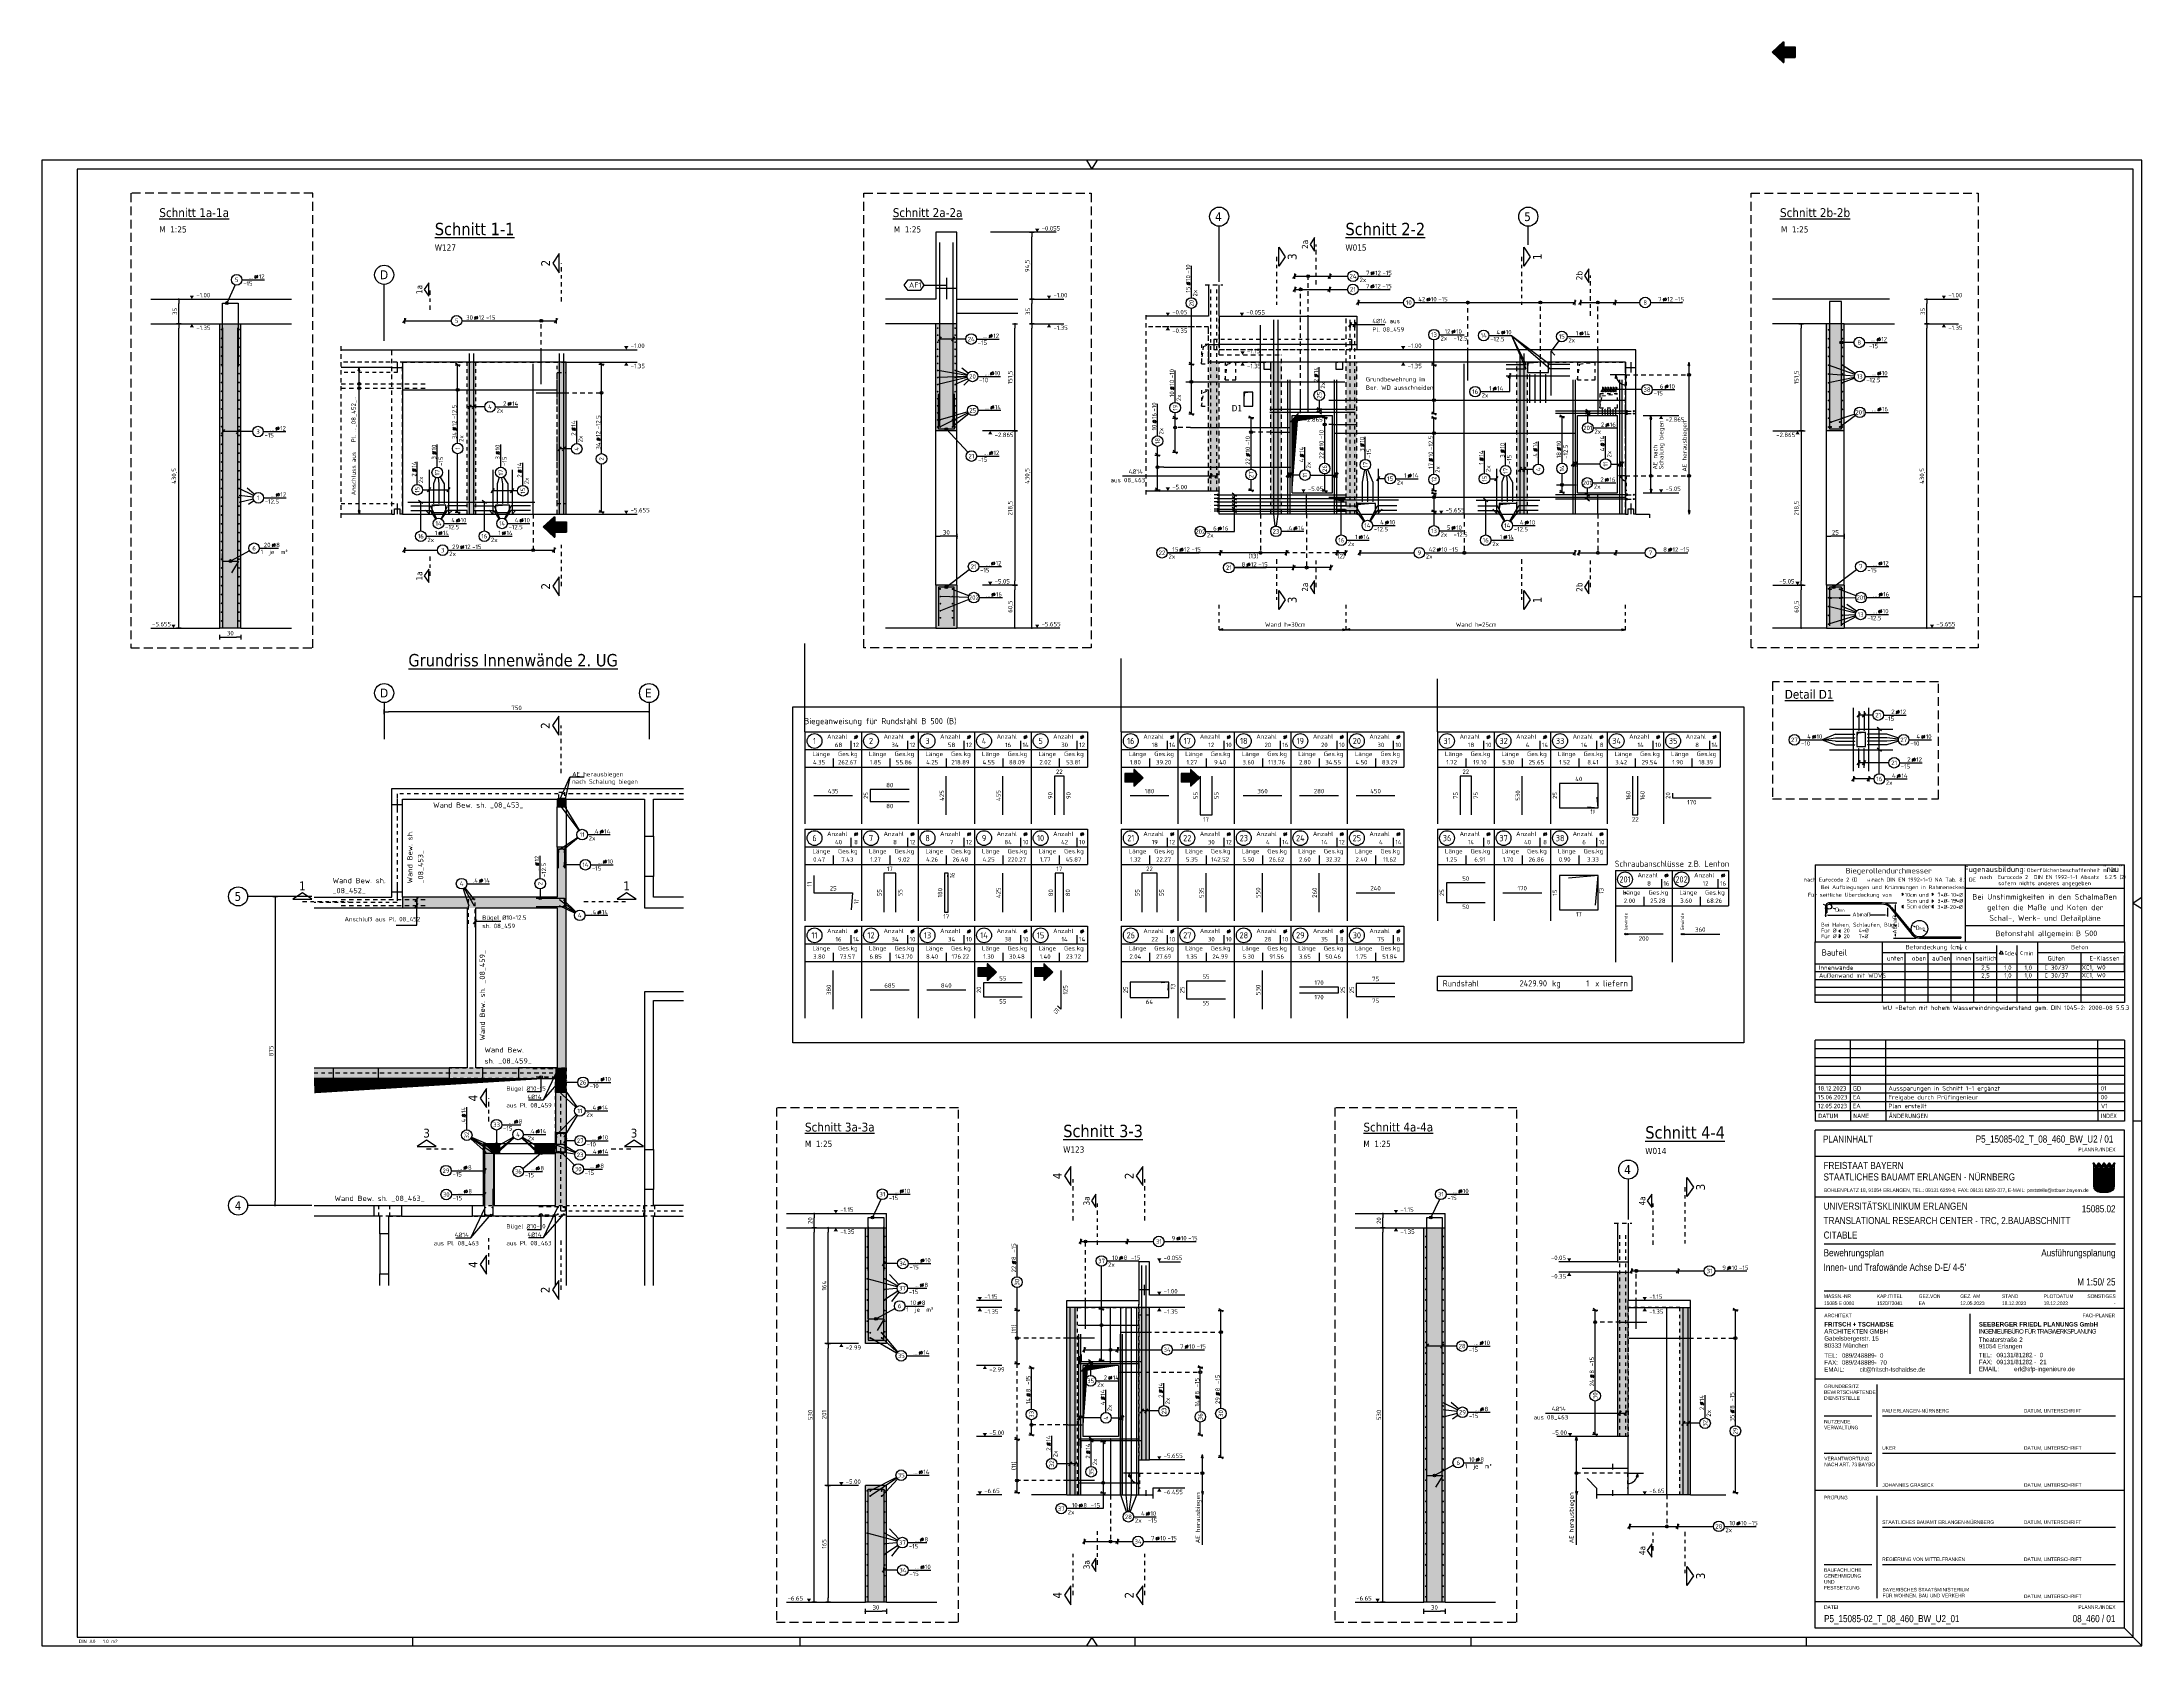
# Model space of a CAD drawing. Extents: x 40 to 124, y 46.1 to 91.4.
# Drawn here: x 40 to 99.4, y 46.1 to 91.4 of the extents above; entities that cross this region are included whole.
import ezdxf
from ezdxf.enums import TextEntityAlignment as Align

# ---------------------------------------------------------------- set-up
doc = ezdxf.new("R2010")
doc.units = 0
doc.header["$LTSCALE"] = 0.5
for name, pattern in [('AUSGEZOGEN', [1000.01, 1000, 0.01]), ('DASHDOTSMALL', [1.05, 0.5, -0.25, 0.05, -0.25]), ('DASHED', [0.75, 0.5, -0.25]), ('DIVIDE2', [0.625, 0.25, -0.125, 0, -0.125, 0, -0.125]), ('DOT', [0.175, 0.05, -0.125]), ('GESTRICHELT2', [0.375, 0.25, -0.125]), ('HIDDEN', [0.375, 0.25, -0.125]), ('HIDDEN2', [0.187, 0.125, -0.062]), ('HIDDEN4', [0.12, 0.02, -0.1]), ('PUNKT', [0.175, 0.05, -0.125]), ('STRICHLINIE', [0.75, 0.5, -0.25]), ('STRICHPUNKT', [1, 0.5, -0.25, 0, -0.25]), ('STRICHPUNKT2', [0.55, 0.25, -0.125, 0.05, -0.125]), ('VERDECKT', [0.375, 0.25, -0.125])]:
    doc.linetypes.add(name, pattern=pattern)
for name, color, linetype in [('40 A Plankopf Text F+T', 7, 'Continuous'), ('ACHSEN', 7, 'Continuous'), ('AFB', 7, 'Continuous'), ('AFU', 7, 'Continuous'), ('BET-ANS', 7, 'Continuous'), ('BETON', 7, 'Continuous'), ('Brüstung 1.UG', 7, 'Continuous'), ('DETAIL', 7, 'Continuous'), ('DRUEBER', 7, 'Continuous'), ('Fugenband', 7, 'Continuous'), ('grau_dunkel', 7, 'Continuous'), ('grau_hell', 7, 'Continuous'), ('grau_mittel', 7, 'Continuous'), ('HILFE', 7, 'Continuous'), ('INDEX', 7, 'Continuous'), ('koten', 7, 'Continuous'), ('MASSE', 7, 'Continuous'), ('OBJEKT', 7, 'Continuous'), ('RAHMEN', 7, 'Continuous'), ('RND', 7, 'Continuous'), ('RND_BILD', 7, 'Continuous'), ('SCHATTEN', 7, 'Continuous'), ('SCHNITTE', 7, 'STRICHPUNKT'), ('SFP_Achsen', 7, 'Continuous'), ('STEMPEL', 7, 'Continuous'), ('TEXT', 7, 'Continuous'), ('VERDECKT', 7, 'Continuous'), ('WBZ', 7, 'Continuous')]:
    doc.layers.add(name, color=color, linetype=linetype)
doc.layers.add('NOPLOT', color=7, linetype='Continuous', plot=False)
doc.styles.add('ERSTELLTER_STIL_3', font='arial.ttf')
doc.styles.add('ERSTELLTER_STIL_4', font='arialbd.ttf')
doc.styles.add('helv', font='tahoma.ttf')
doc.styles.add('plankopf_ArialN', font='ARIALN.TTF')
doc.styles.add('txt', font='isocp.shx')
doc.linetypes.add('AFU_50K', pattern='A,0.15,["/",Standard,S=0.2,R=0,X=-0.01,Y=-0.1],0.07,["/",Standard,S=0.2,R=0,X=-0.01,Y=-0.1],0.15', length=0.37)
doc.linetypes.add('AFU_50L', pattern='A,0.75,["/",Standard,S=0.2,R=0,X=-0.01,Y=-0.1],0.07,["/",Standard,S=0.2,R=0,X=-0.01,Y=-0.1],0.75', length=1.57)
doc.linetypes.add('AFU_50M', pattern='A,0.45,["/",Standard,S=0.2,R=0,X=-0.01,Y=-0.1],0.07,["/",Standard,S=0.2,R=0,X=-0.01,Y=-0.1],0.45', length=0.97)
doc.dimstyles.new('DOT_I', dxfattribs={"dimscale": 0.5, "dimtxt": 0.25, "dimasz": 0.25, "dimexe": 0.1, "dimexo": 0.3, "dimgap": 0.1, "dimtad": 1, "dimdec": 3, "dimzin": 3, "dimtxsty": 'txt', "dimblk": 'DOT', "dimblk1": 'DOT', "dimblk2": 'DOT', "dimsah": 1, "dimcen": 0.1, "dimse1": 1, "dimse2": 1, "dimazin": 0, "dimtfac": 1, "dimtdec": 4, "dimtix": 1, "dimtmove": 2, "dimatfit": 3, "dimfxl": 0, "dimtvp": 1, "dimtolj": 1, "dimtzin": 0, "dimarcsym": 0})
pattern_1 = [(0, (-322.07857, -163.97815), (8e-17, 0.254), [])]

# ---------------------------------------------------------------- blocks, each defined once
blk = doc.blocks.new('Bundeslandwappen')
at = {"lineweight": 9, "true_color": 0xffffff}
for points in [[(-5.8, 16.5), (-6, 16.5), (-6, 16.3), (-5.8, 16.3)], [(-5.1, 15.7), (-5.3, 15.7), (-5.3, 15.5), (-5.1, 15.5)], [(-3.5, 15.7), (-3.7, 15.7), (-3.7, 15.5), (-3.5, 15.5)], [(-2.8, 16.5), (-3, 16.5), (-3, 16.3), (-2.8, 16.3)], [(-2.2, 15.7), (-2.4, 15.7), (-2.4, 15.5), (-2.2, 15.5)], [(-0.6, 15.7), (-0.8, 15.7), (-0.8, 15.5), (-0.6, 15.5)], [(0.1, 16.5), (-0.1, 16.5), (-0.1, 16.3), (0.1, 16.3)], [(0.8, 15.7), (0.6, 15.7), (0.6, 15.5), (0.8, 15.5)], [(2.4, 15.7), (2.2, 15.7), (2.2, 15.5), (2.4, 15.5)], [(3, 16.5), (2.8, 16.5), (2.8, 16.3), (3, 16.3)], [(3.7, 15.7), (3.5, 15.7), (3.5, 15.5), (3.7, 15.5)], [(5.3, 15.7), (5.1, 15.7), (5.1, 15.5), (5.3, 15.5)], [(6, 16.5), (5.8, 16.5), (5.8, 16.3), (6, 16.3)]]:
    blk.add_hatch(color=7, dxfattribs=at).paths.add_polyline_path(points)
at = {"true_color": 0xffffff}
for points in [[(-5.3, 12.6), (-5.7, 12.6), (-5.7, 12.2), (-5.1, 12)], [(-1.4, 10.7), (-5.1, 12), (-3.6, 8.4), (0.1, 7.1)], [(0.9, 12.6), (-2.2, 12.6), (-1.4, 10.7), (2.2, 9.4)], [(4, 12.6), (1.7, 12.6), (4.4, 11.6)], [(-3.6, 8.4), (-5.7, 9.2), (-5.7, 6.2), (-2.1, 4.9)], [(-5.7, 6.1), (-5.7, 3.7, 0.041392), (-5.7, 3.1), (-4.2, 2.6)], [(-0.6, 1.3), (-4.2, 2.6), (-3.3, 0.4, 0.073774), (-2.3, 0.3), (-0.1, 0.3)], [(1.6, 3.6), (-2.1, 4.9), (-0.6, 1.3), (2.4, 0.3, 0.043654), (2.9, 0.4)], [(3.7, 5.8), (0.1, 7.1), (1.6, 3.6), (5.2, 2.3)], [(5.7, 8.1), (2.2, 9.4), (3.7, 5.8), (5.7, 5.1)], [(5.7, 11.2), (4.4, 11.6), (5.7, 8.5)]]:
    blk.add_hatch(color=7, dxfattribs=at).paths.add_polyline_path(points)
at = {"lineweight": 9}
h = blk.add_hatch(dxfattribs=at)
h.set_pattern_fill('ANSI31', color=256, scale=0.08, angle=315, style=0)
h.set_pattern_definition(pattern_1)
h.paths.add_polyline_path([(-5.1, 12), (-5.7, 12.2), (-5.7, 9.2), (-3.6, 8.4)])
h = blk.add_hatch(dxfattribs=at)
h.set_pattern_fill('ANSI31', color=256, scale=0.08, angle=315, style=0)
h.set_pattern_definition(pattern_1)
h.paths.add_polyline_path([(-2.2, 12.6), (-5.3, 12.6), (-5.1, 12), (-1.4, 10.7)])
h = blk.add_hatch(dxfattribs=at)
h.set_pattern_fill('ANSI31', color=256, scale=0.08, angle=315, style=0)
h.set_pattern_definition(pattern_1)
h.paths.add_polyline_path([(4.4, 11.6), (1.7, 12.6), (0.9, 12.6), (2.2, 9.4), (5.7, 8.1), (5.7, 8.5)])
h = blk.add_hatch(dxfattribs=at)
h.set_pattern_fill('ANSI31', color=256, scale=0.08, angle=315, style=0)
h.set_pattern_definition(pattern_1)
h.paths.add_polyline_path([(5.7, 12.6), (4, 12.6), (4.4, 11.6), (5.7, 11.2)])
h = blk.add_hatch(dxfattribs=at)
h.set_pattern_fill('ANSI31', color=256, scale=0.08, angle=315, style=0)
h.set_pattern_definition(pattern_1)
h.paths.add_polyline_path([(-2.1, 4.9), (-5.7, 6.2), (-5.7, 6.1), (-4.2, 2.6), (-0.6, 1.3)])
h = blk.add_hatch(dxfattribs=at)
h.set_pattern_fill('ANSI31', color=256, scale=0.08, angle=315, style=0)
h.set_pattern_definition(pattern_1)
h.paths.add_polyline_path([(-4.2, 2.6), (-5.7, 3.1, 0.285055), (-3.3, 0.4)])
h = blk.add_hatch(dxfattribs=at)
h.set_pattern_fill('ANSI31', color=256, scale=0.08, angle=315, style=0)
h.set_pattern_definition(pattern_1)
h.paths.add_polyline_path([(0.1, 7.1), (-3.6, 8.4), (-2.1, 4.9), (1.6, 3.6)])
h = blk.add_hatch(dxfattribs=at)
h.set_pattern_fill('ANSI31', color=256, scale=0.08, angle=315, style=0)
h.set_pattern_definition(pattern_1)
h.paths.add_polyline_path([(2.2, 9.4), (-1.4, 10.7), (0.1, 7.1), (3.7, 5.8)])
h = blk.add_hatch(dxfattribs=at)
h.set_pattern_fill('ANSI31', color=256, scale=0.08, angle=315, style=0)
h.set_pattern_definition(pattern_1)
h.paths.add_polyline_path([(-0.6, 1.3), (-0.1, 0.3), (2.3, 0.3, 0.004354), (2.4, 0.3)])
h = blk.add_hatch(dxfattribs=at)
h.set_pattern_fill('ANSI31', color=256, scale=0.08, angle=315, style=0)
h.set_pattern_definition(pattern_1)
h.paths.add_polyline_path([(5.3, 2.1), (5.2, 2.3), (1.6, 3.6), (2.9, 0.4, 0.22704)])
h = blk.add_hatch(dxfattribs=at)
h.set_pattern_fill('ANSI31', color=256, scale=0.08, angle=315, style=0)
h.set_pattern_definition(pattern_1)
h.paths.add_polyline_path([(5.7, 5.1), (3.7, 5.8), (5.2, 2.3), (5.4, 2.2, 0.111178), (5.7, 3.7)])
for p, q in [((-6, 16.1), (-6, 3.7)), ((-6, 13.3), (6, 13.3)), ((-6, 12.9), (6, 12.9)), ((-5.7, 12.6), (-5.7, 3.7)), ((-5.7, 12.6), (5.7, 12.6)), ((-5.7, 12.2), (5.7, 8.1)), ((-5.6, 16.6), (-5.6, 16.7)), ((-5.6, 15), (-5.6, 15.2)), ((-5.3, 15.2), (-5.3, 15)), ((-4.7, 14.5), (-5.3, 14.5)), ((-5.3, 12.6), (-0.1, 0.3)), ((-4.1, 14.5), (-3.5, 14.5)), ((-3.5, 15.2), (-3.5, 15)), ((-3.4, 13.9), (-2.9, 14.2)), ((-2.9, 13.6), (-3.4, 13.9)), ((-3.2, 16.6), (-3.2, 16.7)), ((-3.2, 15), (-3.2, 15.2)), ((-2.9, 15.6), (-2.9, 14.5)), ((-2.9, 14.2), (-2.5, 13.9)), ((-2.5, 13.9), (-2.9, 13.6)), ((-2.7, 16.6), (-2.7, 16.7)), ((-2.7, 15), (-2.7, 15.2)), ((-2.4, 15.2), (-2.4, 15)), ((-1.7, 14.5), (-2.3, 14.5)), ((-2.2, 12.6), (2.9, 0.4)), ((-1.2, 14.5), (-0.6, 14.5)), ((-0.5, 15.2), (-0.5, 15)), ((0, 14.2), (-0.4, 13.9)), ((-0.4, 13.9), (0, 13.6)), ((-0.3, 16.6), (-0.2, 16.7)), ((-0.2, 15), (-0.2, 15.2)), ((0, 15.6), (0, 14.5)), ((0.4, 13.9), (0, 14.2)), ((0, 13.6), (0.4, 13.9)), ((0.3, 16.6), (0.2, 16.7)), ((0.2, 15), (0.2, 15.2)), ((0.5, 15.2), (0.5, 15)), ((1.2, 14.5), (0.6, 14.5)), ((0.9, 12.6), (5.3, 2.1)), ((1.7, 14.5), (2.3, 14.5)), ((1.7, 12.6), (5.7, 11.2)), ((2.4, 15.2), (2.4, 15)), ((2.9, 14.2), (2.5, 13.9)), ((2.5, 13.9), (2.9, 13.6)), ((2.7, 16.6), (2.7, 16.7)), ((2.7, 15), (2.7, 15.2)), ((2.9, 15.6), (2.9, 14.5)), ((3.4, 13.9), (2.9, 14.2)), ((2.9, 13.6), (3.4, 13.9)), ((3.2, 16.6), (3.2, 16.7)), ((3.2, 15), (3.2, 15.2)), ((3.5, 15.2), (3.5, 15)), ((4.1, 14.5), (3.5, 14.5)), ((4, 12.6), (5.7, 8.5)), ((4.7, 14.5), (5.3, 14.5)), ((5.3, 15.2), (5.3, 15)), ((5.6, 16.6), (5.6, 16.7)), ((5.6, 15), (5.6, 15.2)), ((5.7, 3.7), (5.7, 12.6)), ((6, 3.7), (6, 16.1)), ((-5.7, 9.2), (5.7, 5.1)), ((-5.7, 6.2), (5.4, 2.2)), ((-5.7, 6.1), (-3.3, 0.4)), ((-5.7, 3.1), (2.4, 0.3)), ((-2.3, 0.3), (2.3, 0.3)), ((-2.3, 0), (2.3, 0))]:
    blk.add_line(p, q, dxfattribs=at)
for points in [[(-5.8, 16.3), (-6, 16.3), (-6, 16.5), (-5.8, 16.5)], [(-5.1, 15.5), (-5.3, 15.5), (-5.3, 15.7), (-5.1, 15.7)], [(-4.1, 13.7), (-4.8, 13.7), (-4.8, 14.1), (-4.1, 14.1)], [(-3.7, 15.5), (-3.5, 15.5), (-3.5, 15.7), (-3.7, 15.7)], [(-2.8, 16.3), (-3, 16.3), (-3, 16.5), (-2.8, 16.5)], [(-2.2, 15.5), (-2.4, 15.5), (-2.4, 15.7), (-2.2, 15.7)], [(-1.8, 13.7), (-1, 13.7), (-1, 14.1), (-1.8, 14.1)], [(-0.8, 15.5), (-0.6, 15.5), (-0.6, 15.7), (-0.8, 15.7)], [(0.1, 16.3), (-0.1, 16.3), (-0.1, 16.5), (0.1, 16.5)], [(0.8, 15.5), (0.6, 15.5), (0.6, 15.7), (0.8, 15.7)], [(1.8, 13.7), (1, 13.7), (1, 14.1), (1.8, 14.1)], [(2.2, 15.5), (2.4, 15.5), (2.4, 15.7), (2.2, 15.7)], [(3, 16.3), (2.8, 16.3), (2.8, 16.5), (3, 16.5)], [(3.7, 15.5), (3.5, 15.5), (3.5, 15.7), (3.7, 15.7)], [(4.1, 13.7), (4.8, 13.7), (4.8, 14.1), (4.1, 14.1)], [(5.1, 15.5), (5.3, 15.5), (5.3, 15.7), (5.1, 15.7)], [(5.8, 16.3), (6, 16.3), (6, 16.5), (5.8, 16.5)]]:
    blk.add_lwpolyline(points, close=True, dxfattribs=at)
for centre in [(-5.3, 13.9), (-3.7, 13.9), (-2.2, 13.9), (-0.7, 13.9), (0.7, 13.9), (2.2, 13.9), (3.7, 13.9), (5.3, 13.9)]:
    blk.add_circle(centre, 0.123, dxfattribs=at)
for centre, radius, start, end in [((-5.9, 16.5), 0.362, 44.6681, 253.1183), ((-5.7, 16.7), 0.05, 6.6615, 44.6681), ((-5.6, 16.6), 0.05, 186.6615, 265.6209), ((-5.6, 16.3), 0.281, 346.0232, 85.6209), ((-5.4, 16), 0.179, 74.7883, 15.1356), ((-5.5, 15.2), 0.157, 3.2756, 179.5521), ((-5.2, 15), 0.453, 182.8328, 261.3043), ((-5.4, 16.2), 0.05, 254.7883, 346.0232), ((-5.2, 16), 0.05, 93.0633, 195.1356), ((-5.3, 15.2), 0.191, 249.6358, 3.0857), ((-5.2, 15.9), 0.224, 350.9542, 93.0633), ((-5, 15.2), 0.05, 82.9467, 183.0857), ((-5, 15.5), 0.249, 262.9467, 77.8855), ((-4.9, 15.8), 0.05, 170.9542, 257.8855), ((-4.6, 14.9), 0.224, 71.4, 0), ((-4.7, 14.9), 0.312, 275.9649, 353.9773), ((-4.4, 15.2), 0.208, 317.0775, 222.9225), ((-4.2, 14.9), 0.224, 180, 108.6), ((-4.1, 14.9), 0.312, 186.0227, 264.0351), ((-3.8, 15.5), 0.249, 102.1145, 277.0533), ((-3.9, 15.8), 0.05, 282.1145, 9.0458), ((-3.6, 15.9), 0.224, 86.9367, 189.0458), ((-3.8, 15.2), 0.05, 356.9143, 97.0533), ((-3.5, 15.2), 0.191, 176.9143, 290.3642), ((-3.4, 16), 0.179, 164.8644, 105.2117), ((-3.6, 16), 0.05, 344.8644, 86.9367), ((-3.2, 16.3), 0.281, 94.3791, 193.9768), ((-3.4, 16.2), 0.05, 193.9768, 285.2117), ((-3.3, 15.2), 0.157, 0.4479, 176.7244), ((-3.6, 15), 0.453, 278.6957, 357.1672), ((-2.9, 16.6), 0.264, 24.0166, 155.3409), ((-3.1, 16.7), 0.05, 155.2288, 173.3385), ((-3.2, 16.6), 0.05, 274.3791, 353.3385), ((-2.7, 16.7), 0.05, 6.6615, 24.0166), ((-2.6, 16.6), 0.05, 186.6615, 265.6209), ((-2.5, 16), 0.179, 74.7883, 15.1356), ((-2.6, 15.2), 0.157, 3.2756, 179.5521), ((-2.3, 15), 0.453, 182.8328, 261.3043), ((-2.7, 16.3), 0.281, 346.0232, 85.6209), ((-2.4, 16.2), 0.05, 254.7883, 346.0232), ((-2.3, 15.2), 0.191, 249.6358, 3.0857), ((-2.3, 15.9), 0.224, 350.9542, 93.0633), ((-2.3, 16), 0.05, 93.0633, 195.1356), ((-2.1, 15.5), 0.249, 262.9467, 77.8855), ((-2.1, 15.2), 0.05, 82.9467, 183.0857), ((-2, 15.8), 0.05, 170.9542, 257.8855), ((-1.7, 14.9), 0.224, 71.4, 0), ((-1.5, 15.2), 0.208, 317.0775, 222.9225), ((-1.8, 14.9), 0.312, 275.9649, 353.9773), ((-1.2, 14.9), 0.224, 180, 108.6), ((-1.2, 14.9), 0.312, 186.0227, 264.0351), ((-0.9, 15.5), 0.249, 102.1145, 277.0533), ((-0.7, 15.9), 0.224, 86.9367, 189.0458), ((-0.9, 15.8), 0.05, 282.1145, 9.0458), ((-0.8, 15.2), 0.05, 356.9143, 97.0533), ((-0.6, 15.2), 0.191, 176.9143, 290.3642), ((-0.7, 16), 0.05, 344.8644, 86.9367), ((-0.3, 16.3), 0.281, 94.3791, 193.9768), ((-0.4, 16), 0.179, 164.8644, 105.2117), ((-0.5, 16.2), 0.05, 193.9768, 285.2117), ((-0.7, 15), 0.453, 278.6957, 357.1672), ((-0.4, 15.2), 0.157, 0.4479, 176.7244), ((-0.3, 16.6), 0.05, 274.3791, 353.3385), ((0, 16.6), 0.264, 24.0166, 155.3409), ((-0.2, 16.7), 0.05, 155.2288, 173.3385), ((0.2, 16.7), 0.05, 6.6615, 24.0166), ((0.4, 15.2), 0.157, 3.2756, 179.5521), ((0.7, 15), 0.453, 182.8328, 261.3043), ((0.3, 16.6), 0.05, 186.6615, 265.6209), ((0.3, 16.3), 0.281, 346.0232, 85.6209), ((0.4, 16), 0.179, 74.7883, 15.1356), ((0.5, 16.2), 0.05, 254.7883, 346.0232), ((0.6, 15.2), 0.191, 249.6358, 3.0857), ((0.7, 16), 0.05, 93.0633, 195.1356), ((0.7, 15.9), 0.224, 350.9542, 93.0633), ((0.8, 15.2), 0.05, 82.9467, 183.0857), ((0.9, 15.5), 0.249, 262.9467, 77.8855), ((0.9, 15.8), 0.05, 170.9542, 257.8855), ((1.2, 14.9), 0.224, 71.4, 0), ((1.2, 14.9), 0.312, 275.9649, 353.9773), ((1.5, 15.2), 0.208, 317.0775, 222.9225), ((1.7, 14.9), 0.224, 180, 108.6), ((1.8, 14.9), 0.312, 186.0227, 264.0351), ((2.1, 15.5), 0.249, 102.1145, 277.0533), ((2.3, 15.9), 0.224, 86.9367, 189.0458), ((2, 15.8), 0.05, 282.1145, 9.0458), ((2.1, 15.2), 0.05, 356.9143, 97.0533), ((2.3, 15.2), 0.191, 176.9143, 290.3642), ((2.5, 16), 0.179, 164.8644, 105.2117), ((2.3, 16), 0.05, 344.8644, 86.9367), ((2.3, 15), 0.453, 278.6957, 357.1672), ((2.7, 16.3), 0.281, 94.3791, 193.9768), ((2.4, 16.2), 0.05, 193.9768, 285.2117), ((2.6, 15.2), 0.157, 0.4479, 176.7244), ((2.6, 16.6), 0.05, 274.3791, 353.3385), ((2.9, 16.6), 0.264, 24.0166, 155.3409), ((2.7, 16.7), 0.05, 155.2288, 173.3385), ((3.1, 16.7), 0.05, 6.6615, 24.0166), ((3.2, 16.6), 0.05, 186.6615, 265.6209), ((3.2, 16.3), 0.281, 346.0232, 85.6209), ((3.4, 16), 0.179, 74.7883, 15.1356), ((3.3, 15.2), 0.157, 3.2756, 179.5521), ((3.6, 15), 0.453, 182.8328, 261.3043), ((3.4, 16.2), 0.05, 254.7883, 346.0232), ((3.6, 16), 0.05, 93.0633, 195.1356), ((3.5, 15.2), 0.191, 249.6358, 3.0857), ((3.6, 15.9), 0.224, 350.9542, 93.0633), ((3.8, 15.2), 0.05, 82.9467, 183.0857), ((3.8, 15.5), 0.249, 262.9467, 77.8855), ((3.9, 15.8), 0.05, 170.9542, 257.8855), ((4.2, 14.9), 0.224, 71.4, 0), ((4.1, 14.9), 0.312, 275.9649, 353.9773), ((4.4, 15.2), 0.208, 317.0775, 222.9225), ((4.6, 14.9), 0.224, 180, 108.6), ((4.7, 14.9), 0.312, 186.0227, 264.0351), ((5, 15.5), 0.249, 102.1145, 277.0533), ((4.9, 15.8), 0.05, 282.1145, 9.0458), ((5.2, 15.9), 0.224, 86.9367, 189.0458), ((5, 15.2), 0.05, 356.9143, 97.0533), ((5.3, 15.2), 0.191, 176.9143, 290.3642), ((5.4, 16), 0.179, 164.8644, 105.2117), ((5.2, 16), 0.05, 344.8644, 86.9367), ((5.6, 16.3), 0.281, 94.3791, 193.9768), ((5.4, 16.2), 0.05, 193.9768, 285.2117), ((5.5, 15.2), 0.157, 0.4479, 176.7244), ((5.2, 15), 0.453, 278.6957, 357.1672), ((5.9, 16.5), 0.362, 286.8817, 135.3319), ((5.7, 16.7), 0.05, 135.3319, 173.3385), ((5.6, 16.6), 0.05, 274.3791, 353.3385), ((-2.3, 3.7), 3.7, 180, 270), ((-2.3, 3.7), 3.4, 180, 270), ((2.3, 3.7), 3.7, 270, 0), ((2.3, 3.7), 3.4, 270, 0)]:
    blk.add_arc(centre, radius, start, end, dxfattribs=at)
blk = doc.blocks.new('Plankopf_PU')
for p, q in [((-18.5, 25.4), (-18.5, 27.7)), ((-1, 27.7), (-18.5, 27.7)), ((-1, 27.7), (-18.5, 27.7)), ((-1, 25.4), (-1, 27.7)), ((-1, 25.4), (-18.5, 25.4)), ((-1, 25.4), (-18.5, 25.4)), ((-18.5, 19.1), (-18.5, 25.4)), ((-1, 19.1), (-1, 25.4)), ((-1.5, 22.75), (-18, 22.75)), ((-18.5, 15.1), (-18.5, 19.1)), ((-1, 19.1), (-18.5, 19.1)), ((-18, 20.1), (-1.5, 20.1)), ((-1, 15.1), (-1, 19.1)), ((-9.75, 18.8), (-9.75, 15.4)), ((-1, 15.1), (-18.5, 15.1)), ((-1, 15.1), (-18.5, 15.1)), ((-18.5, 8.8), (-18.5, 15.1)), ((-15, 9), (-15, 14.8)), ((-1, 8.8), (-1, 15.1)), ((-15.3, 13), (-18, 13)), ((-1.5, 13), (-14.7, 13)), ((-15.3, 10.9), (-18, 10.9)), ((-1.5, 10.9), (-14.7, 10.9)), ((-18.5, 2.5), (-18.5, 8.8)), ((-1, 8.8), (-18.5, 8.8)), ((-15, 2.7), (-15, 8.5)), ((-1, 2.5), (-1, 8.8)), ((-1.5, 6.7), (-14.7, 6.7)), ((-15.3, 4.6), (-18, 4.6)), ((-1.5, 4.6), (-14.7, 4.6)), ((-1, 2.5), (-18.5, 2.5)), ((-18.5, 1), (-18.5, 2.5)), ((-1, 2.5), (-18.5, 2.5)), ((-1, 1), (-1, 2.5)), ((-1, 1), (-18.5, 1))]:
    blk.add_line(p, q)
at = {"xscale": 0.1, "yscale": 0.1, "zscale": 0.1}
blk.add_blockref('Bundeslandwappen', (-2.15, 25.67), dxfattribs=at)
at = {"linetype": 'AUSGEZOGEN', "lineweight": 35, "style": 'plankopf_ArialN'}
for s, height, p in [('FREISTAAT BAYERN', 0.4, (-18.03, 27.4)), ('PRÜFUNG', 0.2, (-18.01, 8.5))]:
    blk.add_text(s, height=height, dxfattribs=at).set_placement(p, align=Align.TOP_LEFT)
blk.add_text('STAATLICHES BAUAMT ERLANGEN - NÜRNBERG', height=0.4, dxfattribs=at).set_placement((-18.03, 26.55), align=Align.MIDDLE_LEFT)
at = {"style": 'plankopf_ArialN'}
for s, p in [('BOHLENPLATZ 18, 91054 ERLANGEN, TEL.: 09131 6259-0, FAX: 09131 6259-377, E-MAIL: poststelle@stbaer.bayern.de', (-18.01, 25.7)), ('MASSN.-NR', (-18.01, 19.7)), ('KAP./TITEL', (-15.01, 19.7)), ('GEZ.VON', (-12.64, 19.7)), ('GEZ. AM', (-10.29, 19.7)), ('STAND', (-7.93, 19.7)), ('PLOTDATUM', (-5.57, 19.7)), ('FAU ERLANGEN-NÜRNBERG', (-14.71, 13.21)), ('DATUM, UNTERSCHRIFT', (-6.69, 13.21)), ('UKER', (-14.71, 11.11)), ('DATUM, UNTERSCHRIFT', (-6.68, 11.11)), ('JOHANNES GRASECK', (-14.7, 9.01)), ('DATUM, UNTERSCHRIFT', (-6.68, 9.01)), ('STAATLICHES BAUAMT ERLANGEN-NÜRNBERG', (-14.71, 6.91)), ('DATUM, UNTERSCHRIFT', (-6.69, 6.91)), ('REGIERUNG VON MITTELFRANKEN', (-14.71, 4.81)), ('DATUM, UNTERSCHRIFT', (-6.68, 4.81)), ('DATUM, UNTERSCHRIFT', (-6.68, 2.71)), ('DATEI', (-18, 2.1))]:
    blk.add_text(s, height=0.2, dxfattribs=at).set_placement(p)
for s, p in [('SONSTIGES', (-1.49, 19.7)), ('PLANNR./INDEX', (-1.5, 2.1))]:
    blk.add_text(s, height=0.2, dxfattribs=at).set_placement(p, align=Align.RIGHT)
at = {"linetype": 'AUSGEZOGEN', "lineweight": 35, "style": 'plankopf_ArialN'}
blk.add_text('ARCHITEKT', height=0.2, dxfattribs=at).set_placement((-17.99, 18.61))
blk.add_text('FACHPLANER', height=0.2, dxfattribs=at).set_placement((-1.52, 18.61), align=Align.RIGHT)
at = {"insert": (-5.57, 19.3), "char_height": 0.2, "attachment_point": 7, "style": 'plankopf_ArialN'}
blk.add_mtext('18.12.2023', dxfattribs=at)
at = {"char_height": 0.2, "attachment_point": 1, "style": 'plankopf_ArialN'}
for s, insert, width in [('GRUNDBESITZ\\PBEWIRTSCHAFTENDE DIENSTSTELLE', (-18, 14.8), 2.5), ('NUTZENDE^JVERWALTUNG', (-18, 12.8), 2.6984), ('VERANTWORTUNG  NACH ART. 73 BAYBO', (-17.99, 10.71), 2.6877), ('BAUFACHLICHE GENEHMIGUNG UND FESTSETZUNG', (-18, 4.4), 2.2311), ('BAYERISCHES STAATSMINISTERIUM ^JFÜR WOHNEN, BAU UND VERKEHR', (-14.69, 3.29), 9.2941)]:
    blk.add_mtext(s, dxfattribs=dict(at, insert=insert, width=width))
at = {"style": 'plankopf_ArialN'}
for tag, p in [('PROJEKTBEZEICHNUNGZ1', (-18.03, 24.58)), ('PROJEKTBEZEICHNUNGZ2', (-18.03, 23.76)), ('PROJEKTBEZEICHNUNGZ3', (-18.03, 22.94))]:
    blk.add_attdef(tag, text='', height=0.4, dxfattribs=at).set_placement(p, align=Align.BOTTOM_LEFT)
for tag, p in [('GEB.-NR', (-1.5, 24.95)), ('0.000X', (-1.51, 1.75))]:
    blk.add_attdef(tag, text='', height=0.4, dxfattribs=at).set_placement(p, align=Align.TOP_RIGHT)
for tag, p, height in [('PLANINHALTZ1', (-18.03, 22.06), 0.4), ('PLANINHALTZ2', (-18.03, 21.23), 0.4), ('PLANINHALTZ3', (-18.03, 20.41), 0.4), ('MASSN.-NR', (-18.01, 19.3), 0.2), ('KAPITEL/TITEL', (-15.01, 19.3), 0.2), ('GEZ_VON', (-12.64, 19.3), 0.2), ('GEZ_AM', (-10.29, 19.3), 0.2), ('STAND', (-7.93, 19.3), 0.2)]:
    blk.add_attdef(tag, p, '', height=height, dxfattribs=at)
for tag, height, p in [('PROJEKTKATEGORIE', 0.4, (-1.5, 21.23)), ('PLANUNGSPHASE', 0.4, (-1.5, 22.06)), ('MAßSTAB', 0.4, (-1.5, 20.41)), ('SONSTIGES', 0.2, (-1.5, 19.3))]:
    blk.add_attdef(tag, text='', height=height, dxfattribs=at).set_placement(p, align=Align.RIGHT)
at = {"layer": '40 A Plankopf Text F+T', "color": 7, "linetype": 'Continuous', "lineweight": 13, "char_height": 0.25, "attachment_point": 7}
for s, insert, style in [('\\A1;ARCHITEKTEN GMBH', (-17.99, 17.68), 'ERSTELLTER_STIL_3'), ('\\A1;FRITSCH + TSCHAIDSE ', (-17.99, 18.08), 'ERSTELLTER_STIL_4'), ('\\A1;SEEBERGER FRIEDL PLANUNGS GmbH', (-9.24, 18.08), 'ERSTELLTER_STIL_4'), ('\\A1;{\\T0.8;INGENIEURBÜRO FÜR TRAGWERKSPLANUNG}', (-9.24, 17.68), 'ERSTELLTER_STIL_3'), ('\\A1;Gabelsbergerstr. 15', (-17.99, 17.21), 'ERSTELLTER_STIL_3'), ('\\A1;80333 München', (-17.99, 16.88), 'ERSTELLTER_STIL_3'), ('\\A1;Theaterstraße 2', (-9.24, 17.21), 'ERSTELLTER_STIL_3'), ('\\A1;91054 Erlangen', (-9.24, 16.77), 'ERSTELLTER_STIL_3')]:
    blk.add_mtext(s, dxfattribs=dict(at, insert=insert, style=style))
at = {"layer": '40 A Plankopf Text F+T', "color": 7, "linetype": 'Continuous', "lineweight": 13, "char_height": 0.25, "attachment_point": 7, "line_spacing_factor": 0.945293, "style": 'ERSTELLTER_STIL_3'}
for s, insert in [('\\A1;TEL: ^I089/248889-  0\\PFAX: ^I089/248889-  70\\PEMAIL: ^Icit@fritsch-tschaidse.de', (-17.99, 15.48)), ('\\A1;TEL: ^I09131/81282 -  0\\PFAX: ^I09131/81282 -  21\\PEMAIL: ^Ierl@sfp-ingenieure.de', (-9.24, 15.48))]:
    blk.add_mtext(s, dxfattribs=dict(at, insert=insert))
blk = doc.blocks.new('Plankopf-ER')
at = {"layer": 'RAHMEN', "color": 7, "linetype": 'Continuous'}
for p, q in [((-0.5, 4.6), (-18, 4.6)), ((-18, 4.1), (-18, 4.6)), ((-0.5, 4.1), (-18, 4.1)), ((-18, 3.6), (-18, 4.1)), ((-0.5, 3.6), (-18, 3.6)), ((-18, 3.1), (-18, 3.6)), ((-16, 4.1), (-16, 4.6)), ((-16, 3.6), (-16, 4.1)), ((-16, 3.1), (-16, 3.6)), ((-14, 4.1), (-14, 4.6)), ((-14, 3.6), (-14, 4.1)), ((-14, 3.1), (-14, 3.6)), ((-2, 4.1), (-2, 4.6)), ((-2, 3.6), (-2, 4.1)), ((-2, 3.1), (-2, 3.6)), ((-0.5, 4.6), (-0.5, 4.1)), ((-0.5, 4.1), (-0.5, 3.6)), ((-0.5, 3.6), (-0.5, 3.1)), ((-0.5, 3.1), (-18, 3.1)), ((-18, 2.6), (-18, 3.1)), ((-0.5, 2.6), (-18, 2.6)), ((-18, 2.1), (-18, 2.6)), ((-16, 2.6), (-16, 3.1)), ((-16, 2.1), (-16, 2.6)), ((-14, 2.6), (-14, 3.1)), ((-14, 2.1), (-14, 2.6)), ((-2, 2.6), (-2, 3.1)), ((-2, 2.1), (-2, 2.6)), ((-0.5, 3.1), (-0.5, 2.6)), ((-0.5, 2.6), (-0.5, 2.1)), ((-0.5, 2.1), (-18, 2.1)), ((-18, 1.6), (-18, 2.1)), ((-0.5, 1.6), (-18, 1.6)), ((-18, 1.1), (-18, 1.6)), ((-16, 1.6), (-16, 2.1)), ((-16, 1.1), (-16, 1.6)), ((-14, 1.6), (-14, 2.1)), ((-14, 1.1), (-14, 1.6)), ((-2, 1.6), (-2, 2.1)), ((-2, 1.1), (-2, 1.6)), ((-0.5, 2.1), (-0.5, 1.6)), ((-0.5, 1.6), (-0.5, 1.1)), ((-0.5, 1.1), (-18, 1.1)), ((-18, 0.6), (-18, 1.1)), ((-0.5, 0.6), (-18, 0.6)), ((-18, 0.6), (-18, 0)), ((-0.5, 0), (-18, 0)), ((-16, 0.6), (-16, 1.1)), ((-16, 0.6), (-16, 0)), ((-14, 0.6), (-14, 1.1)), ((-14, 0.6), (-14, 0)), ((-2, 0.6), (-2, 1.1)), ((-2, 0.6), (-2, 0)), ((-0.5, 1.1), (-0.5, 0.6)), ((-0.5, 0.6), (-0.5, 0))]:
    blk.add_line(p, q, dxfattribs=at)
at = {"layer": 'RAHMEN', "color": 7, "linetype": 'Continuous', "style": 'txt'}
for tag, p in [('INDEX-D8', (-17.84, 4.24)), ('INDEX-D7', (-17.84, 3.74)), ('INDEX-N8', (-15.88, 4.24)), ('INDEX-N7', (-15.88, 3.74)), ('INDEX-X8', (-13.86, 4.24)), ('INDEX-X7', (-13.86, 3.74)), ('INDEX8', (-1.83, 4.24)), ('INDEX7', (-1.83, 3.74)), ('INDEX-D6', (-17.84, 3.24)), ('INDEX-D5', (-17.84, 2.74)), ('INDEX-D4', (-17.84, 2.24)), ('INDEX-N6', (-15.88, 3.24)), ('INDEX-N5', (-15.88, 2.74)), ('INDEX-N4', (-15.88, 2.24)), ('INDEX-X6', (-13.86, 3.24)), ('INDEX-X5', (-13.86, 2.74)), ('INDEX-X4', (-13.86, 2.24)), ('INDEX6', (-1.83, 3.24)), ('INDEX5', (-1.83, 2.74)), ('INDEX4', (-1.83, 2.24)), ('INDEX-D3', (-17.84, 1.74)), ('INDEX-D2', (-17.84, 1.24)), ('INDEX-N3', (-15.88, 1.74)), ('INDEX-N2', (-15.88, 1.24)), ('INDEX-X3', (-13.86, 1.74)), ('INDEX-X2', (-13.86, 1.24)), ('INDEX3', (-1.83, 1.74)), ('INDEX2', (-1.83, 1.24)), ('INDEX-D1', (-17.84, 0.74)), ('INDEX-N1', (-15.88, 0.74)), ('INDEX-X1', (-13.86, 0.74)), ('INDEX1', (-1.83, 0.74))]:
    blk.add_attdef(tag, p, '', height=0.25, dxfattribs=at)
at = {"layer": 'STEMPEL', "color": 7, "linetype": 'Continuous', "style": 'helv'}
for s, p in [('DATUM', (-17.83, 0.18)), ('NAME', (-15.85, 0.18)), ('ÄNDERUNGEN', (-13.83, 0.18))]:
    blk.add_text(s, height=0.25, dxfattribs=at).set_placement(p)
at = {"layer": 'STEMPEL', "color": 7, "linetype": 'Continuous', "style": 'helv', "width": 0.8}
blk.add_text('INDEX', height=0.25, dxfattribs=at).set_placement((-1.83, 0.18))
blk = doc.blocks.new('DINA0')
at = {"color": 7, "linetype": 'Continuous'}
for p, q in [((59.45, 0.5), (59.14, 0)), ((59.76, 0), (59.45, 0.5))]:
    blk.add_line(p, q, dxfattribs=at)
at = {"layer": 'RAHMEN'}
for p, q in [((0, 84.1), (0, 0)), ((118.9, 84.1), (0, 84.1)), ((118.9, 0), (118.9, 84.1)), ((0, 0), (118.9, 0))]:
    blk.add_line(p, q, dxfattribs=at)
at = {"layer": 'RAHMEN', "color": 5}
for p, q in [((118.4, 83.6), (2, 83.6)), ((2, 83.6), (2, 0.5)), ((118.4, 0.5), (118.4, 83.6)), ((2, 0.5), (118.4, 0.5))]:
    blk.add_line(p, q, dxfattribs=at)
at = {"layer": 'RAHMEN', "color": 7, "linetype": 'Continuous'}
for p, q in [((59.14, 84.1), (59.45, 83.6)), ((59.45, 83.6), (59.76, 84.1)), ((118.9, 42.36), (118.4, 42.05)), ((118.4, 42.05), (118.9, 41.74))]:
    blk.add_line(p, q, dxfattribs=at)
at = {"layer": 'RAHMEN', "color": 7}
for p, q in [((118.4, 59.4), (118.9, 59.4)), ((118.9, 29.7), (118.4, 29.7)), ((21, 0), (21, 0.5)), ((42.9, 0.5), (42.9, 0)), ((61.9, 0), (61.9, 0.5)), ((80.9, 0.5), (80.9, 0)), ((99.9, 0), (99.9, 0.5))]:
    blk.add_line(p, q, dxfattribs=at)
at = {"layer": 'RAHMEN', "color": 7, "style": 'txt'}
blk.add_text('DIN A0   1.0 m2', height=0.2, dxfattribs=at).set_placement((2.08, 0.16))
blk = doc.blocks.new('OKRD_O')
at = {"color": 0, "linetype": 'ByBlock'}
blk.add_solid([(-0.12, 0.2), (0.12, 0.2), (0, 0)], dxfattribs=at)
at = {"color": 0, "linetype": 'ByBlock', "style": 'txt'}
blk.add_attdef('OKRD', (0.25, 0.1), '', height=0.25, dxfattribs=at)
blk = doc.blocks.new('OKRD_U')
at = {"color": 0, "linetype": 'ByBlock'}
blk.add_solid([(-0.12, -0.2), (0.12, -0.2), (0, 0)], dxfattribs=at)
at = {"color": 0, "linetype": 'ByBlock', "style": 'txt'}
blk.add_attdef('OKRD', (0.25, -0.35), '', height=0.25, dxfattribs=at)
blk = doc.blocks.new('SCHN-1')
at = {"layer": 'SCHNITTE', "color": 5, "linetype": 'Continuous'}
blk.add_lwpolyline([(0.54, 0.13), (0, 0.49), (-0.54, 0.13)], close=True, dxfattribs=at)
at = {"layer": 'SCHNITTE', "color": 6, "linetype": 'Continuous', "style": 'helv'}
blk.add_attdef('SCHN-1', text='', height=0.5, dxfattribs=at).set_placement((0, 0.64), align=Align.CENTER)
blk = doc.blocks.new('Pfeillinie')
at = {"layer": 'TEXT', "linetype": 'Continuous'}
blk.add_hatch(color=7, dxfattribs=at).paths.add_polyline_path([(0, 0), (-0.8, 0.2), (-0.8, 0), (-0.8, -0.2)])
at = {"layer": 'TEXT', "color": 7, "linetype": 'Continuous'}
for p, q in [((-0.8, 0), (-0.8, 0.2)), ((-0.8, 0.2), (0, 0)), ((-0.8, 0), (-0.8, -0.2)), ((-0.8, -0.2), (0, 0))]:
    blk.add_line(p, q, dxfattribs=at)
blk = doc.blocks.new('lei_gre')
at = {"layer": 'RND', "color": 7, "linetype": 'Continuous'}
for p, q in [((-0.09, -0.12), (0.09, 0.12)), ((0, 0.15), (0, -0.15))]:
    blk.add_line(p, q, dxfattribs=at)
blk = doc.blocks.new('RND_LEI')
at = {"layer": 'RND', "color": 7, "linetype": 'Continuous'}
blk.add_line((1.02, 0.07), (1.19, 0.27), dxfattribs=at)
for centre, radius in [((0, 0), 0.3), ((1.11, 0.17), 0.075)]:
    blk.add_circle(centre, radius, dxfattribs=at)
at = {"layer": 'RND', "color": 7, "linetype": 'Continuous', "style": 'txt'}
blk.add_attdef('POSL', text='', height=0.25, dxfattribs=at).set_placement((0, 0), align=Align.MIDDLE)
blk.add_attdef('ANZ', text='', height=0.25, dxfattribs=at).set_placement((0.93, 0.06), align=Align.RIGHT)
for tag, p in [('DUM', (1.25, 0.06)), ('ABSTD', (1.67, 0.06)), ('POSTXT', (0.37, -0.33))]:
    blk.add_attdef(tag, p, '', height=0.25, dxfattribs=at)
blk = doc.blocks.new('SCHN-2')
at = {"layer": 'SCHNITTE', "color": 6, "linetype": 'Continuous'}
blk.add_lwpolyline([(0.38, 0.09), (0, 0.34), (-0.38, 0.09)], close=True, dxfattribs=at)
at = {"layer": 'SCHNITTE', "color": 1, "linetype": 'DASHDOTSMALL', "style": 'helv'}
blk.add_attdef('SCHN-2', text='', height=0.35, dxfattribs=at).set_placement((0, 0.45), align=Align.CENTER)
blk = doc.blocks.new('DOT')
at = {"layer": 'MASSE', "color": 7, "linetype": 'Continuous'}
for p, q in [((0, 0), (-1, 0)), ((0, 0.54), (0, -0.54))]:
    blk.add_line(p, q, dxfattribs=at)
at = {"layer": 'MASSE', "color": 7, "linetype": 'Continuous', "const_width": 0.2}
blk.add_lwpolyline([(-0.1, 0, 1), (0.1, 0, 1)], format="xyb", close=True, dxfattribs=at)
blk = doc.blocks.new('*D20')
at = {"layer": 'DEFPOINTS', "color": 0, "linetype": 'AUSGEZOGEN', "transparency": 16777216}
for p in [(43.827, 83.473), (43.827, 83.473), (43.827, 74.863)]:
    blk.add_point(p, dxfattribs=at)
at = {"layer": 'MASSE', "color": 0, "linetype": 'AUSGEZOGEN', "lineweight": -2, "transparency": 16777216}
blk.add_line((43.827, 74.988), (43.827, 83.348), dxfattribs=at)
at = {"layer": 'MASSE', "color": 0, "linetype": 'AUSGEZOGEN', "lineweight": -2, "transparency": 16777216, "xscale": 0.125, "yscale": 0.125, "zscale": 0.125}
for p, rotation in [((43.827, 83.473), 90), ((43.827, 74.863), 270)]:
    blk.add_blockref('DOT', p, dxfattribs=dict(at, rotation=rotation))
at = {"layer": 'MASSE', "color": 0, "linetype": 'AUSGEZOGEN', "transparency": 16777216, "insert": (43.705, 79.168), "char_height": 0.125, "attachment_point": 5, "rotation": 90, "style": 'txt'}
blk.add_mtext('\\A1;430,5', dxfattribs=at)
blk = doc.blocks.new('*D21')
at = {"layer": 'DEFPOINTS', "color": 0, "linetype": 'AUSGEZOGEN', "transparency": 16777216}
for p in [(43.827, 84.173), (43.827, 84.173), (43.827, 83.473)]:
    blk.add_point(p, dxfattribs=at)
at = {"layer": 'MASSE', "color": 0, "linetype": 'AUSGEZOGEN', "lineweight": -2, "transparency": 16777216}
blk.add_line((43.827, 83.598), (43.827, 84.048), dxfattribs=at)
at = {"layer": 'MASSE', "color": 0, "linetype": 'AUSGEZOGEN', "lineweight": -2, "transparency": 16777216, "xscale": 0.125, "yscale": 0.125, "zscale": 0.125}
for p, rotation in [((43.827, 84.173), 90), ((43.827, 83.473), 270)]:
    blk.add_blockref('DOT', p, dxfattribs=dict(at, rotation=rotation))
at = {"layer": 'MASSE', "color": 0, "linetype": 'AUSGEZOGEN', "transparency": 16777216, "insert": (43.715, 83.823), "char_height": 0.125, "attachment_point": 5, "rotation": 90, "style": 'txt'}
blk.add_mtext('\\A1;35', dxfattribs=at)
blk = doc.blocks.new('*D22')
at = {"layer": 'DEFPOINTS', "color": 0, "linetype": 'AUSGEZOGEN', "transparency": 16777216}
for p in [(44.987, 74.606), (45.587, 74.606), (45.587, 74.606)]:
    blk.add_point(p, dxfattribs=at)
at = {"layer": 'MASSE', "color": 0, "linetype": 'AUSGEZOGEN', "lineweight": -2, "transparency": 16777216}
blk.add_line((45.112, 74.606), (45.462, 74.606), dxfattribs=at)
at = {"layer": 'MASSE', "color": 0, "linetype": 'AUSGEZOGEN', "lineweight": -2, "transparency": 16777216, "xscale": 0.125, "yscale": 0.125, "zscale": 0.125, "rotation": 180}
blk.add_blockref('DOT', (44.987, 74.606), dxfattribs=at)
at = {"layer": 'MASSE', "color": 0, "linetype": 'AUSGEZOGEN', "lineweight": -2, "transparency": 16777216, "xscale": 0.125, "yscale": 0.125, "zscale": 0.125}
blk.add_blockref('DOT', (45.587, 74.606), dxfattribs=at)
at = {"layer": 'MASSE', "color": 0, "linetype": 'AUSGEZOGEN', "transparency": 16777216, "insert": (45.287, 74.718), "char_height": 0.125, "attachment_point": 5, "style": 'txt'}
blk.add_mtext('\\A1;30', dxfattribs=at)
blk = doc.blocks.new('*D23')
at = {"layer": 'DEFPOINTS', "color": 0, "linetype": 'AUSGEZOGEN', "transparency": 16777216}
for p in [(67.979, 86.063), (67.979, 86.063), (67.979, 84.173)]:
    blk.add_point(p, dxfattribs=at)
at = {"layer": 'MASSE', "color": 0, "linetype": 'AUSGEZOGEN', "lineweight": -2, "transparency": 16777216}
blk.add_line((67.979, 84.298), (67.979, 85.938), dxfattribs=at)
at = {"layer": 'MASSE', "color": 0, "linetype": 'AUSGEZOGEN', "lineweight": -2, "transparency": 16777216, "xscale": 0.125, "yscale": 0.125, "zscale": 0.125}
for p, rotation in [((67.979, 86.063), 90), ((67.979, 84.173), 270)]:
    blk.add_blockref('DOT', p, dxfattribs=dict(at, rotation=rotation))
at = {"layer": 'MASSE', "color": 0, "linetype": 'AUSGEZOGEN', "transparency": 16777216, "insert": (67.858, 85.118), "char_height": 0.125, "attachment_point": 5, "rotation": 90, "style": 'txt'}
blk.add_mtext('\\A1;94,5', dxfattribs=at)
blk = doc.blocks.new('*D24')
at = {"layer": 'DEFPOINTS', "color": 0, "linetype": 'AUSGEZOGEN', "transparency": 16777216}
for p in [(65.258, 77.46), (65.258, 77.46), (65.858, 77.46)]:
    blk.add_point(p, dxfattribs=at)
at = {"layer": 'MASSE', "color": 0, "linetype": 'AUSGEZOGEN', "lineweight": -2, "transparency": 16777216}
blk.add_line((65.733, 77.46), (65.383, 77.46), dxfattribs=at)
at = {"layer": 'MASSE', "color": 0, "linetype": 'AUSGEZOGEN', "lineweight": -2, "transparency": 16777216, "xscale": 0.125, "yscale": 0.125, "zscale": 0.125, "rotation": 180}
blk.add_blockref('DOT', (65.258, 77.46), dxfattribs=at)
at = {"layer": 'MASSE', "color": 0, "linetype": 'AUSGEZOGEN', "lineweight": -2, "transparency": 16777216, "xscale": 0.125, "yscale": 0.125, "zscale": 0.125}
blk.add_blockref('DOT', (65.858, 77.46), dxfattribs=at)
at = {"layer": 'MASSE', "color": 0, "linetype": 'AUSGEZOGEN', "transparency": 16777216, "insert": (65.558, 77.572), "char_height": 0.125, "attachment_point": 5, "style": 'txt'}
blk.add_mtext('\\A1;30', dxfattribs=at)
blk = doc.blocks.new('*D25')
at = {"layer": 'DEFPOINTS', "color": 0, "linetype": 'AUSGEZOGEN', "transparency": 16777216}
for p in [(67.5, 83.473), (67.5, 83.473), (67.5, 80.443)]:
    blk.add_point(p, dxfattribs=at)
at = {"layer": 'MASSE', "color": 0, "linetype": 'AUSGEZOGEN', "lineweight": -2, "transparency": 16777216}
blk.add_line((67.5, 80.568), (67.5, 83.348), dxfattribs=at)
at = {"layer": 'MASSE', "color": 0, "linetype": 'AUSGEZOGEN', "lineweight": -2, "transparency": 16777216, "xscale": 0.125, "yscale": 0.125, "zscale": 0.125}
for p, rotation in [((67.5, 83.473), 90), ((67.5, 80.443), 270)]:
    blk.add_blockref('DOT', p, dxfattribs=dict(at, rotation=rotation))
at = {"layer": 'MASSE', "color": 0, "linetype": 'AUSGEZOGEN', "transparency": 16777216, "insert": (67.378, 81.958), "char_height": 0.125, "attachment_point": 5, "rotation": 90, "style": 'txt'}
blk.add_mtext('\\A1;151,5', dxfattribs=at)
blk = doc.blocks.new('*D26')
at = {"layer": 'DEFPOINTS', "color": 0, "linetype": 'AUSGEZOGEN', "transparency": 16777216}
for p in [(67.5, 80.443), (67.5, 76.073), (67.5, 76.073)]:
    blk.add_point(p, dxfattribs=at)
at = {"layer": 'MASSE', "color": 0, "linetype": 'AUSGEZOGEN', "lineweight": -2, "transparency": 16777216}
blk.add_line((67.5, 80.318), (67.5, 76.198), dxfattribs=at)
at = {"layer": 'MASSE', "color": 0, "linetype": 'AUSGEZOGEN', "lineweight": -2, "transparency": 16777216, "xscale": 0.125, "yscale": 0.125, "zscale": 0.125}
for p, rotation in [((67.5, 80.443), 90), ((67.5, 76.073), 270)]:
    blk.add_blockref('DOT', p, dxfattribs=dict(at, rotation=rotation))
at = {"layer": 'MASSE', "color": 0, "linetype": 'AUSGEZOGEN', "transparency": 16777216, "insert": (67.378, 78.258), "char_height": 0.125, "attachment_point": 5, "rotation": 90, "style": 'txt'}
blk.add_mtext('\\A1;218,5', dxfattribs=at)
blk = doc.blocks.new('*D27')
at = {"layer": 'DEFPOINTS', "color": 0, "linetype": 'AUSGEZOGEN', "transparency": 16777216}
for p in [(67.979, 84.173), (67.979, 84.173), (67.979, 83.473)]:
    blk.add_point(p, dxfattribs=at)
at = {"layer": 'MASSE', "color": 0, "linetype": 'AUSGEZOGEN', "lineweight": -2, "transparency": 16777216}
blk.add_line((67.979, 83.598), (67.979, 84.048), dxfattribs=at)
at = {"layer": 'MASSE', "color": 0, "linetype": 'AUSGEZOGEN', "lineweight": -2, "transparency": 16777216, "xscale": 0.125, "yscale": 0.125, "zscale": 0.125}
for p, rotation in [((67.979, 84.173), 90), ((67.979, 83.473), 270)]:
    blk.add_blockref('DOT', p, dxfattribs=dict(at, rotation=rotation))
at = {"layer": 'MASSE', "color": 0, "linetype": 'AUSGEZOGEN', "transparency": 16777216, "insert": (67.867, 83.823), "char_height": 0.125, "attachment_point": 5, "rotation": 90, "style": 'txt'}
blk.add_mtext('\\A1;35', dxfattribs=at)
blk = doc.blocks.new('*D28')
at = {"layer": 'DEFPOINTS', "color": 0, "linetype": 'AUSGEZOGEN', "transparency": 16777216}
for p in [(67.979, 83.473), (67.979, 83.473), (67.979, 74.863)]:
    blk.add_point(p, dxfattribs=at)
at = {"layer": 'MASSE', "color": 0, "linetype": 'AUSGEZOGEN', "lineweight": -2, "transparency": 16777216}
blk.add_line((67.979, 74.988), (67.979, 83.348), dxfattribs=at)
at = {"layer": 'MASSE', "color": 0, "linetype": 'AUSGEZOGEN', "lineweight": -2, "transparency": 16777216, "xscale": 0.125, "yscale": 0.125, "zscale": 0.125}
for p, rotation in [((67.979, 83.473), 90), ((67.979, 74.863), 270)]:
    blk.add_blockref('DOT', p, dxfattribs=dict(at, rotation=rotation))
at = {"layer": 'MASSE', "color": 0, "linetype": 'AUSGEZOGEN', "transparency": 16777216, "insert": (67.858, 79.168), "char_height": 0.125, "attachment_point": 5, "rotation": 90, "style": 'txt'}
blk.add_mtext('\\A1;430,5', dxfattribs=at)
blk = doc.blocks.new('*D29')
at = {"layer": 'DEFPOINTS', "color": 0, "linetype": 'AUSGEZOGEN', "transparency": 16777216}
for p in [(67.5, 76.073), (67.5, 76.073), (67.5, 74.863)]:
    blk.add_point(p, dxfattribs=at)
at = {"layer": 'MASSE', "color": 0, "linetype": 'AUSGEZOGEN', "lineweight": -2, "transparency": 16777216}
blk.add_line((67.5, 74.988), (67.5, 75.948), dxfattribs=at)
at = {"layer": 'MASSE', "color": 0, "linetype": 'AUSGEZOGEN', "lineweight": -2, "transparency": 16777216, "xscale": 0.125, "yscale": 0.125, "zscale": 0.125}
for p, rotation in [((67.5, 76.073), 90), ((67.5, 74.863), 270)]:
    blk.add_blockref('DOT', p, dxfattribs=dict(at, rotation=rotation))
at = {"layer": 'MASSE', "color": 0, "linetype": 'AUSGEZOGEN', "transparency": 16777216, "insert": (67.378, 75.468), "char_height": 0.125, "attachment_point": 5, "rotation": 90, "style": 'txt'}
blk.add_mtext('\\A1;60,5', dxfattribs=at)
blk = doc.blocks.new('*D33')
at = {"layer": 'DEFPOINTS', "color": 0, "linetype": 'AUSGEZOGEN', "transparency": 16777216}
for p in [(90.475, 77.46), (90.475, 77.46), (90.975, 77.46)]:
    blk.add_point(p, dxfattribs=at)
at = {"layer": 'MASSE', "color": 0, "linetype": 'AUSGEZOGEN', "lineweight": -2, "transparency": 16777216}
blk.add_line((90.85, 77.46), (90.6, 77.46), dxfattribs=at)
at = {"layer": 'MASSE', "color": 0, "linetype": 'AUSGEZOGEN', "lineweight": -2, "transparency": 16777216, "xscale": 0.125, "yscale": 0.125, "zscale": 0.125, "rotation": 180}
blk.add_blockref('DOT', (90.475, 77.46), dxfattribs=at)
at = {"layer": 'MASSE', "color": 0, "linetype": 'AUSGEZOGEN', "lineweight": -2, "transparency": 16777216, "xscale": 0.125, "yscale": 0.125, "zscale": 0.125}
blk.add_blockref('DOT', (90.975, 77.46), dxfattribs=at)
at = {"layer": 'MASSE', "color": 0, "linetype": 'AUSGEZOGEN', "transparency": 16777216, "insert": (90.725, 77.572), "char_height": 0.125, "attachment_point": 5, "style": 'txt'}
blk.add_mtext('\\A1;25', dxfattribs=at)
blk = doc.blocks.new('*D34')
at = {"layer": 'DEFPOINTS', "color": 0, "linetype": 'AUSGEZOGEN', "transparency": 16777216}
for p in [(89.758, 83.473), (89.758, 83.473), (89.758, 80.443)]:
    blk.add_point(p, dxfattribs=at)
at = {"layer": 'MASSE', "color": 0, "linetype": 'AUSGEZOGEN', "lineweight": -2, "transparency": 16777216}
blk.add_line((89.758, 80.568), (89.758, 83.348), dxfattribs=at)
at = {"layer": 'MASSE', "color": 0, "linetype": 'AUSGEZOGEN', "lineweight": -2, "transparency": 16777216, "xscale": 0.125, "yscale": 0.125, "zscale": 0.125}
for p, rotation in [((89.758, 83.473), 90), ((89.758, 80.443), 270)]:
    blk.add_blockref('DOT', p, dxfattribs=dict(at, rotation=rotation))
at = {"layer": 'MASSE', "color": 0, "linetype": 'AUSGEZOGEN', "transparency": 16777216, "insert": (89.637, 81.958), "char_height": 0.125, "attachment_point": 5, "rotation": 90, "style": 'txt'}
blk.add_mtext('\\A1;151,5', dxfattribs=at)
blk = doc.blocks.new('*D35')
at = {"layer": 'DEFPOINTS', "color": 0, "linetype": 'AUSGEZOGEN', "transparency": 16777216}
for p in [(89.758, 80.443), (89.758, 76.073), (89.758, 76.073)]:
    blk.add_point(p, dxfattribs=at)
at = {"layer": 'MASSE', "color": 0, "linetype": 'AUSGEZOGEN', "lineweight": -2, "transparency": 16777216}
blk.add_line((89.758, 80.318), (89.758, 76.198), dxfattribs=at)
at = {"layer": 'MASSE', "color": 0, "linetype": 'AUSGEZOGEN', "lineweight": -2, "transparency": 16777216, "xscale": 0.125, "yscale": 0.125, "zscale": 0.125}
for p, rotation in [((89.758, 80.443), 90), ((89.758, 76.073), 270)]:
    blk.add_blockref('DOT', p, dxfattribs=dict(at, rotation=rotation))
at = {"layer": 'MASSE', "color": 0, "linetype": 'AUSGEZOGEN', "transparency": 16777216, "insert": (89.637, 78.258), "char_height": 0.125, "attachment_point": 5, "rotation": 90, "style": 'txt'}
blk.add_mtext('\\A1;218,5', dxfattribs=at)
blk = doc.blocks.new('*D30')
at = {"layer": 'DEFPOINTS', "color": 0, "linetype": 'AUSGEZOGEN', "transparency": 16777216}
for p in [(93.312, 84.173), (93.312, 84.173), (93.312, 83.473)]:
    blk.add_point(p, dxfattribs=at)
at = {"layer": 'MASSE', "color": 0, "linetype": 'AUSGEZOGEN', "lineweight": -2, "transparency": 16777216}
blk.add_line((93.312, 83.598), (93.312, 84.048), dxfattribs=at)
at = {"layer": 'MASSE', "color": 0, "linetype": 'AUSGEZOGEN', "lineweight": -2, "transparency": 16777216, "xscale": 0.125, "yscale": 0.125, "zscale": 0.125}
for p, rotation in [((93.312, 84.173), 90), ((93.312, 83.473), 270)]:
    blk.add_blockref('DOT', p, dxfattribs=dict(at, rotation=rotation))
at = {"layer": 'MASSE', "color": 0, "linetype": 'AUSGEZOGEN', "transparency": 16777216, "insert": (93.199, 83.823), "char_height": 0.125, "attachment_point": 5, "rotation": 90, "style": 'txt'}
blk.add_mtext('\\A1;35', dxfattribs=at)
blk = doc.blocks.new('*D31')
at = {"layer": 'DEFPOINTS', "color": 0, "linetype": 'AUSGEZOGEN', "transparency": 16777216}
for p in [(93.312, 83.473), (93.312, 83.473), (93.312, 74.863)]:
    blk.add_point(p, dxfattribs=at)
at = {"layer": 'MASSE', "color": 0, "linetype": 'AUSGEZOGEN', "lineweight": -2, "transparency": 16777216}
blk.add_line((93.312, 74.988), (93.312, 83.348), dxfattribs=at)
at = {"layer": 'MASSE', "color": 0, "linetype": 'AUSGEZOGEN', "lineweight": -2, "transparency": 16777216, "xscale": 0.125, "yscale": 0.125, "zscale": 0.125}
for p, rotation in [((93.312, 83.473), 90), ((93.312, 74.863), 270)]:
    blk.add_blockref('DOT', p, dxfattribs=dict(at, rotation=rotation))
at = {"layer": 'MASSE', "color": 0, "linetype": 'AUSGEZOGEN', "transparency": 16777216, "insert": (93.19, 79.168), "char_height": 0.125, "attachment_point": 5, "rotation": 90, "style": 'txt'}
blk.add_mtext('\\A1;430,5', dxfattribs=at)
blk = doc.blocks.new('*D32')
at = {"layer": 'DEFPOINTS', "color": 0, "linetype": 'AUSGEZOGEN', "transparency": 16777216}
for p in [(89.758, 76.073), (89.758, 76.073), (89.758, 74.863)]:
    blk.add_point(p, dxfattribs=at)
at = {"layer": 'MASSE', "color": 0, "linetype": 'AUSGEZOGEN', "lineweight": -2, "transparency": 16777216}
blk.add_line((89.758, 74.988), (89.758, 75.948), dxfattribs=at)
at = {"layer": 'MASSE', "color": 0, "linetype": 'AUSGEZOGEN', "lineweight": -2, "transparency": 16777216, "xscale": 0.125, "yscale": 0.125, "zscale": 0.125}
for p, rotation in [((89.758, 76.073), 90), ((89.758, 74.863), 270)]:
    blk.add_blockref('DOT', p, dxfattribs=dict(at, rotation=rotation))
at = {"layer": 'MASSE', "color": 0, "linetype": 'AUSGEZOGEN', "transparency": 16777216, "insert": (89.637, 75.468), "char_height": 0.125, "attachment_point": 5, "rotation": 90, "style": 'txt'}
blk.add_mtext('\\A1;60,5', dxfattribs=at)
blk = doc.blocks.new('*D36')
at = {"layer": 'DEFPOINTS', "color": 0, "linetype": 'AUSGEZOGEN', "transparency": 16777216}
for p in [(77.915, 57.892), (77.915, 57.892), (77.915, 47.292)]:
    blk.add_point(p, dxfattribs=at)
at = {"layer": 'MASSE', "color": 0, "linetype": 'AUSGEZOGEN', "lineweight": -2, "transparency": 16777216}
blk.add_line((77.915, 47.417), (77.915, 57.767), dxfattribs=at)
at = {"layer": 'MASSE', "color": 0, "linetype": 'AUSGEZOGEN', "lineweight": -2, "transparency": 16777216, "xscale": 0.125, "yscale": 0.125, "zscale": 0.125}
for p, rotation in [((77.915, 57.892), 90), ((77.915, 47.292), 270)]:
    blk.add_blockref('DOT', p, dxfattribs=dict(at, rotation=rotation))
at = {"layer": 'MASSE', "color": 0, "linetype": 'AUSGEZOGEN', "transparency": 16777216, "insert": (77.803, 52.592), "char_height": 0.125, "attachment_point": 5, "rotation": 90, "style": 'txt'}
blk.add_mtext('\\A1;530', dxfattribs=at)
blk = doc.blocks.new('*D37')
at = {"layer": 'DEFPOINTS', "color": 0, "linetype": 'AUSGEZOGEN', "transparency": 16777216}
for p in [(77.915, 58.292), (77.915, 58.292), (77.915, 57.892)]:
    blk.add_point(p, dxfattribs=at)
at = {"layer": 'MASSE', "color": 0, "linetype": 'AUSGEZOGEN', "lineweight": -2, "transparency": 16777216}
blk.add_line((77.915, 58.017), (77.915, 58.167), dxfattribs=at)
at = {"layer": 'MASSE', "color": 0, "linetype": 'AUSGEZOGEN', "lineweight": -2, "transparency": 16777216, "xscale": 0.125, "yscale": 0.125, "zscale": 0.125}
for p, rotation in [((77.915, 58.292), 90), ((77.915, 57.892), 270)]:
    blk.add_blockref('DOT', p, dxfattribs=dict(at, rotation=rotation))
at = {"layer": 'MASSE', "color": 0, "linetype": 'AUSGEZOGEN', "transparency": 16777216, "insert": (77.803, 58.092), "char_height": 0.125, "attachment_point": 5, "rotation": 90, "style": 'txt'}
blk.add_mtext('\\A1;20', dxfattribs=at)
blk = doc.blocks.new('*D38')
at = {"layer": 'DEFPOINTS', "color": 0, "linetype": 'AUSGEZOGEN', "transparency": 16777216}
for p in [(79.075, 47.035), (79.675, 47.035), (79.675, 47.035)]:
    blk.add_point(p, dxfattribs=at)
at = {"layer": 'MASSE', "color": 0, "linetype": 'AUSGEZOGEN', "lineweight": -2, "transparency": 16777216}
blk.add_line((79.2, 47.035), (79.55, 47.035), dxfattribs=at)
at = {"layer": 'MASSE', "color": 0, "linetype": 'AUSGEZOGEN', "lineweight": -2, "transparency": 16777216, "xscale": 0.125, "yscale": 0.125, "zscale": 0.125, "rotation": 180}
blk.add_blockref('DOT', (79.075, 47.035), dxfattribs=at)
at = {"layer": 'MASSE', "color": 0, "linetype": 'AUSGEZOGEN', "lineweight": -2, "transparency": 16777216, "xscale": 0.125, "yscale": 0.125, "zscale": 0.125}
blk.add_blockref('DOT', (79.675, 47.035), dxfattribs=at)
at = {"layer": 'MASSE', "color": 0, "linetype": 'AUSGEZOGEN', "transparency": 16777216, "insert": (79.375, 47.147), "char_height": 0.125, "attachment_point": 5, "style": 'txt'}
blk.add_mtext('\\A1;30', dxfattribs=at)
blk = doc.blocks.new('*D39')
at = {"layer": 'DEFPOINTS', "color": 0, "linetype": 'AUSGEZOGEN', "transparency": 16777216}
for p in [(61.817, 57.892), (61.817, 57.892), (61.817, 47.292)]:
    blk.add_point(p, dxfattribs=at)
at = {"layer": 'MASSE', "color": 0, "linetype": 'AUSGEZOGEN', "lineweight": -2, "transparency": 16777216}
blk.add_line((61.817, 47.417), (61.817, 57.767), dxfattribs=at)
at = {"layer": 'MASSE', "color": 0, "linetype": 'AUSGEZOGEN', "lineweight": -2, "transparency": 16777216, "xscale": 0.125, "yscale": 0.125, "zscale": 0.125}
for p, rotation in [((61.817, 57.892), 90), ((61.817, 47.292), 270)]:
    blk.add_blockref('DOT', p, dxfattribs=dict(at, rotation=rotation))
at = {"layer": 'MASSE', "color": 0, "linetype": 'AUSGEZOGEN', "transparency": 16777216, "insert": (61.705, 52.592), "char_height": 0.125, "attachment_point": 5, "rotation": 90, "style": 'txt'}
blk.add_mtext('\\A1;530', dxfattribs=at)
blk = doc.blocks.new('*D40')
at = {"layer": 'DEFPOINTS', "color": 0, "linetype": 'AUSGEZOGEN', "transparency": 16777216}
for p in [(61.817, 58.292), (61.817, 58.292), (61.817, 57.892)]:
    blk.add_point(p, dxfattribs=at)
at = {"layer": 'MASSE', "color": 0, "linetype": 'AUSGEZOGEN', "lineweight": -2, "transparency": 16777216}
blk.add_line((61.817, 58.017), (61.817, 58.167), dxfattribs=at)
at = {"layer": 'MASSE', "color": 0, "linetype": 'AUSGEZOGEN', "lineweight": -2, "transparency": 16777216, "xscale": 0.125, "yscale": 0.125, "zscale": 0.125}
for p, rotation in [((61.817, 58.292), 90), ((61.817, 57.892), 270)]:
    blk.add_blockref('DOT', p, dxfattribs=dict(at, rotation=rotation))
at = {"layer": 'MASSE', "color": 0, "linetype": 'AUSGEZOGEN', "transparency": 16777216, "insert": (61.705, 58.092), "char_height": 0.125, "attachment_point": 5, "rotation": 90, "style": 'txt'}
blk.add_mtext('\\A1;20', dxfattribs=at)
blk = doc.blocks.new('*D41')
at = {"layer": 'DEFPOINTS', "color": 0, "linetype": 'AUSGEZOGEN', "transparency": 16777216}
for p in [(63.264, 47.035), (63.864, 47.035), (63.864, 47.035)]:
    blk.add_point(p, dxfattribs=at)
at = {"layer": 'MASSE', "color": 0, "linetype": 'AUSGEZOGEN', "lineweight": -2, "transparency": 16777216}
blk.add_line((63.389, 47.035), (63.739, 47.035), dxfattribs=at)
at = {"layer": 'MASSE', "color": 0, "linetype": 'AUSGEZOGEN', "lineweight": -2, "transparency": 16777216, "xscale": 0.125, "yscale": 0.125, "zscale": 0.125, "rotation": 180}
blk.add_blockref('DOT', (63.264, 47.035), dxfattribs=at)
at = {"layer": 'MASSE', "color": 0, "linetype": 'AUSGEZOGEN', "lineweight": -2, "transparency": 16777216, "xscale": 0.125, "yscale": 0.125, "zscale": 0.125}
blk.add_blockref('DOT', (63.864, 47.035), dxfattribs=at)
at = {"layer": 'MASSE', "color": 0, "linetype": 'AUSGEZOGEN', "transparency": 16777216, "insert": (63.564, 47.147), "char_height": 0.125, "attachment_point": 5, "style": 'txt'}
blk.add_mtext('\\A1;30', dxfattribs=at)
blk = doc.blocks.new('*D42')
at = {"layer": 'DEFPOINTS', "color": 0, "linetype": 'AUSGEZOGEN', "transparency": 16777216}
for p in [(62.21, 50.592), (62.21, 47.292), (62.21, 47.292)]:
    blk.add_point(p, dxfattribs=at)
at = {"layer": 'MASSE', "color": 0, "linetype": 'AUSGEZOGEN', "lineweight": -2, "transparency": 16777216}
blk.add_line((62.21, 50.467), (62.21, 47.417), dxfattribs=at)
at = {"layer": 'MASSE', "color": 0, "linetype": 'AUSGEZOGEN', "lineweight": -2, "transparency": 16777216, "xscale": 0.125, "yscale": 0.125, "zscale": 0.125}
for p, rotation in [((62.21, 50.592), 90), ((62.21, 47.292), 270)]:
    blk.add_blockref('DOT', p, dxfattribs=dict(at, rotation=rotation))
at = {"layer": 'MASSE', "color": 0, "linetype": 'AUSGEZOGEN', "transparency": 16777216, "insert": (62.097, 48.942), "char_height": 0.125, "attachment_point": 5, "rotation": 90, "style": 'txt'}
blk.add_mtext('\\A1;165', dxfattribs=at)
blk = doc.blocks.new('*D43')
at = {"layer": 'DEFPOINTS', "color": 0, "linetype": 'AUSGEZOGEN', "transparency": 16777216}
for p in [(62.21, 54.612), (62.21, 54.612), (62.21, 50.592)]:
    blk.add_point(p, dxfattribs=at)
at = {"layer": 'MASSE', "color": 0, "linetype": 'AUSGEZOGEN', "lineweight": -2, "transparency": 16777216}
blk.add_line((62.21, 50.717), (62.21, 54.487), dxfattribs=at)
at = {"layer": 'MASSE', "color": 0, "linetype": 'AUSGEZOGEN', "lineweight": -2, "transparency": 16777216, "xscale": 0.125, "yscale": 0.125, "zscale": 0.125}
for p, rotation in [((62.21, 54.612), 90), ((62.21, 50.592), 270)]:
    blk.add_blockref('DOT', p, dxfattribs=dict(at, rotation=rotation))
at = {"layer": 'MASSE', "color": 0, "linetype": 'AUSGEZOGEN', "transparency": 16777216, "insert": (62.097, 52.602), "char_height": 0.125, "attachment_point": 5, "rotation": 90, "style": 'txt'}
blk.add_mtext('\\A1;201', dxfattribs=at)
blk = doc.blocks.new('*D44')
at = {"layer": 'DEFPOINTS', "color": 0, "linetype": 'AUSGEZOGEN', "transparency": 16777216}
for p in [(62.21, 57.892), (62.21, 57.892), (62.21, 54.612)]:
    blk.add_point(p, dxfattribs=at)
at = {"layer": 'MASSE', "color": 0, "linetype": 'AUSGEZOGEN', "lineweight": -2, "transparency": 16777216}
blk.add_line((62.21, 54.737), (62.21, 57.767), dxfattribs=at)
at = {"layer": 'MASSE', "color": 0, "linetype": 'AUSGEZOGEN', "lineweight": -2, "transparency": 16777216, "xscale": 0.125, "yscale": 0.125, "zscale": 0.125}
for p, rotation in [((62.21, 57.892), 90), ((62.21, 54.612), 270)]:
    blk.add_blockref('DOT', p, dxfattribs=dict(at, rotation=rotation))
at = {"layer": 'MASSE', "color": 0, "linetype": 'AUSGEZOGEN', "transparency": 16777216, "insert": (62.097, 56.252), "char_height": 0.125, "attachment_point": 5, "rotation": 90, "style": 'txt'}
blk.add_mtext('\\A1;164', dxfattribs=at)
blk = doc.blocks.new('*D45')
at = {"layer": 'DEFPOINTS', "color": 0, "linetype": 'AUSGEZOGEN', "transparency": 16777216}
for p in [(46.554, 67.269), (46.554, 58.519), (46.554, 58.519)]:
    blk.add_point(p, dxfattribs=at)
at = {"layer": 'MASSE', "color": 0, "linetype": 'AUSGEZOGEN', "lineweight": -2, "transparency": 16777216}
blk.add_line((46.554, 67.144), (46.554, 58.644), dxfattribs=at)
at = {"layer": 'MASSE', "color": 0, "linetype": 'AUSGEZOGEN', "lineweight": -2, "transparency": 16777216, "xscale": 0.125, "yscale": 0.125, "zscale": 0.125}
for p, rotation in [((46.554, 67.269), 90), ((46.554, 58.519), 270)]:
    blk.add_blockref('DOT', p, dxfattribs=dict(at, rotation=rotation))
at = {"layer": 'MASSE', "color": 0, "linetype": 'AUSGEZOGEN', "transparency": 16777216, "insert": (46.442, 62.894), "char_height": 0.125, "attachment_point": 5, "rotation": 90, "style": 'txt'}
blk.add_mtext('\\A1;875', dxfattribs=at)
blk = doc.blocks.new('*D46')
at = {"layer": 'DEFPOINTS', "color": 0, "linetype": 'AUSGEZOGEN', "transparency": 16777216}
for p in [(49.641, 72.491), (49.641, 72.491), (57.141, 72.491)]:
    blk.add_point(p, dxfattribs=at)
at = {"layer": 'MASSE', "color": 0, "linetype": 'AUSGEZOGEN', "lineweight": -2, "transparency": 16777216}
blk.add_line((57.016, 72.491), (49.766, 72.491), dxfattribs=at)
at = {"layer": 'MASSE', "color": 0, "linetype": 'AUSGEZOGEN', "lineweight": -2, "transparency": 16777216, "xscale": 0.125, "yscale": 0.125, "zscale": 0.125, "rotation": 180}
blk.add_blockref('DOT', (49.641, 72.491), dxfattribs=at)
at = {"layer": 'MASSE', "color": 0, "linetype": 'AUSGEZOGEN', "lineweight": -2, "transparency": 16777216, "xscale": 0.125, "yscale": 0.125, "zscale": 0.125}
blk.add_blockref('DOT', (57.141, 72.491), dxfattribs=at)
at = {"layer": 'MASSE', "color": 0, "linetype": 'AUSGEZOGEN', "transparency": 16777216, "insert": (53.391, 72.604), "char_height": 0.125, "attachment_point": 5, "style": 'txt'}
blk.add_mtext('\\A1;750', dxfattribs=at)
blk = doc.blocks.new('RND_LIS2')
at = {"layer": 'RND', "color": 3, "linetype": 'Continuous'}
for p, q in [((0, 0), (0, -5.2)), ((0, 0), (3.2, 0)), ((3.2, 0), (3.2, -2)), ((0, -1), (3.2, -1)), ((2.6, -0.5), (2.6, -1)), ((0, -2), (3.2, -2)), ((1.6, -1.5), (1.6, -2))]:
    blk.add_line(p, q, dxfattribs=at)
at = {"layer": 'RND', "color": 7, "linetype": 'Continuous'}
blk.add_line((2.81, -0.39), (2.97, -0.19), dxfattribs=at)
at = {"layer": 'RND', "color": 1, "linetype": 'Continuous'}
blk.add_circle((0.54, -0.51), 0.42, dxfattribs=at)
at = {"layer": 'RND', "color": 7, "linetype": 'Continuous'}
blk.add_circle((2.89, -0.29), 0.075, dxfattribs=at)
at = {"layer": 'RND', "color": 7, "linetype": 'Continuous', "style": 'txt'}
for s, p in [('Länge', (0.42, -1.37)), ('Anzahl', (1.25, -0.39)), ('Ges.kg', (1.87, -1.37))]:
    blk.add_text(s, height=0.25, dxfattribs=at).set_placement(p)
at = {"layer": 'RND', "color": 1, "linetype": 'Continuous', "style": 'txt'}
blk.add_attdef('POS1', text='', height=0.35, dxfattribs=at).set_placement((0.54, -0.51), align=Align.MIDDLE)
at = {"layer": 'RND', "color": 7, "linetype": 'Continuous', "style": 'txt'}
for tag, p in [('STK1', (1.9, -0.86)), ('DS1', (2.89, -0.86)), ('LANG1', (0.8, -1.84)), ('GEW', (2.4, -1.84))]:
    blk.add_attdef(tag, text='', height=0.25, dxfattribs=at).set_placement(p, align=Align.CENTER)
blk = doc.blocks.new('hin_ind5')
at = {"layer": 'grau_hell', "linetype": 'AUSGEZOGEN'}
h = blk.add_hatch(color=9, dxfattribs=at)
h.dxf.hatch_style = 2
h.paths.add_polyline_path([(0, 0), (0.62, -0.58), (0.62, -0.3), (1.31, -0.3), (1.31, 0.3), (0.62, 0.3), (0.62, 0.58)])
h.paths.add_polyline_path([(0.34, -0.27), (1.31, -0.27), (1.31, 0.27), (0.34, 0.27)], flags=9)
at = {"layer": 'OBJEKT', "linetype": 'AUSGEZOGEN'}
for points in [[(0.62, 0.3), (0.66, 0.3), (0.66, 0.58), (0.62, 0.58)], [(0.62, -0.58), (0.66, -0.58), (0.66, -0.3), (0.62, -0.3)]]:
    blk.add_hatch(color=1, dxfattribs=at).paths.add_polyline_path(points)
at = {"layer": 'OBJEKT', "color": 1, "linetype": 'AUSGEZOGEN'}
for p, q in [((0, 0), (0.62, 0.58)), ((0, 0), (0.62, -0.58)), ((0.62, 0.58), (0.62, 0.3)), ((0.62, 0.58), (0.66, 0.58)), ((0.62, 0.3), (1.31, 0.3)), ((0.66, 0.58), (0.66, 0.3)), ((1.31, 0.3), (1.31, -0.3)), ((0.62, -0.3), (0.62, -0.58)), ((0.62, -0.3), (1.31, -0.3)), ((0.66, -0.3), (0.66, -0.58))]:
    blk.add_line(p, q, dxfattribs=at)
at = {"layer": 'OBJEKT', "color": 7, "linetype": 'AUSGEZOGEN'}
blk.add_line((0.62, -0.58), (0.66, -0.58), dxfattribs=at)
at = {"layer": 'INDEX', "color": 1, "linetype": 'Continuous', "style": 'helv'}
blk.add_attdef('INDEX', text='', height=0.35, rotation=360, dxfattribs=at).set_placement((1.26, 0), align=Align.MIDDLE_RIGHT)
blk = doc.blocks.new('RND_SUM')
at = {"layer": 'RND', "color": 5, "linetype": 'Continuous'}
for p, q in [((0, 0), (0, 0.8)), ((11, 0.8), (0, 0.8)), ((11, 0), (0, 0)), ((11, 0.8), (11, 0))]:
    blk.add_line(p, q, dxfattribs=at)
at = {"layer": 'RND', "color": 1, "linetype": 'Continuous', "style": 'txt'}
for s, p in [('Rundstahl', (0.29, 0.24)), ('kg', (6.48, 0.24))]:
    blk.add_text(s, height=0.35, dxfattribs=at).set_placement(p)
blk.add_text('x liefern', height=0.35, dxfattribs=at).set_placement((10.78, 0.24), align=Align.RIGHT)
for tag, p in [('RND-S', (6.2, 0.24)), ('RND-Z', (8.59, 0.24))]:
    blk.add_attdef(tag, text='', height=0.35, dxfattribs=at).set_placement(p, align=Align.RIGHT)

msp = doc.modelspace()

# ---------------------------------------------------------------- hatches: boundary and pattern name
at = {"layer": 'DRUEBER', "linetype": 'PUNKT'}
h = msp.add_hatch(dxfattribs=at)
h.set_pattern_fill('DOTS', color=102, scale=0.8, double=1)
h.set_pattern_definition([(0, (-46.543784, 498.425457), (0.025, 0.05), [0, -0.05])])
h.paths.add_polyline_path([(47.6602, 62.4189), (47.6602, 62.1189), (54.4911, 62.1189), (54.4911, 58.5189), (54.7911, 58.5189), (54.7911, 62.4189)])
at = {"layer": 'grau_mittel'}
for points in [[(44.9868, 74.8631), (45.5868, 74.8631), (45.5868, 83.4731), (44.9868, 83.4731)], [(52.2411, 82.3919), (51.9911, 82.3919), (51.9911, 78.0869), (52.2411, 78.0869)], [(72.9803, 78.7419), (73.2803, 78.7419), (73.2803, 82.3919), (72.9803, 82.3919), (72.9803, 82.3419)], [(75.0403, 82.3919), (74.7403, 82.3919), (74.7403, 82.1919), (74.7403, 78.0869), (75.0403, 78.0869)], [(77.1803, 82.3919), (76.8803, 82.3919), (76.8803, 78.0869), (77.1803, 78.0869), (77.1803, 78.3869)], [(82.0053, 82.0919), (82.0053, 82.3919), (81.7053, 82.3919), (81.7053, 78.0869), (82.0053, 78.0869)], [(79.0749, 47.2921), (79.6749, 47.2921), (79.6749, 57.8921), (79.0749, 57.8921)], [(84.5612, 51.9795), (84.8612, 51.9795), (84.8612, 55.6295), (84.8612, 55.8295), (84.8612, 56.6295), (84.5612, 56.6295)], [(68.969, 50.3295), (69.269, 50.3295), (69.269, 55.6295), (68.969, 55.6295)], [(86.6212, 55.6295), (86.3212, 55.6295), (86.3212, 50.3295), (86.6212, 50.3295)]]:
    msp.add_hatch(color=61, dxfattribs=at).paths.add_polyline_path(points)
h = msp.add_hatch(color=61, dxfattribs=at)
h.paths.add_polyline_path([(65.2581, 83.4731), (65.8581, 83.4731), (65.8581, 80.4431), (65.2581, 80.4431)])
h.paths.add_polyline_path([(65.2581, 76.0731), (65.8581, 76.0731), (65.8581, 74.8631), (65.2581, 74.8631)])
h = msp.add_hatch(color=61, dxfattribs=at)
h.paths.add_polyline_path([(90.4753, 83.4731), (90.9753, 83.4731), (90.9753, 80.4431), (90.4753, 80.4431)])
h.paths.add_polyline_path([(90.4753, 76.0731), (90.9753, 76.0731), (90.9753, 74.8631), (90.4753, 74.8631)])
h = msp.add_hatch(color=61, dxfattribs=at)
h.paths.add_polyline_path([(54.5411, 82.0919), (54.7911, 82.0919), (54.7911, 82.3919), (54.5411, 82.3919)])
h.paths.add_polyline_path([(54.5411, 78.3869), (54.7911, 78.3869), (54.7911, 82.0919), (54.5411, 82.0919)])
h.paths.add_polyline_path([(54.7911, 78.3869), (54.5411, 78.3869), (54.5411, 78.0869), (54.7911, 78.0869)])
h = msp.add_hatch(color=61, dxfattribs=at)
h.paths.add_polyline_path([(71.304, 55.4295), (71.004, 55.4295), (71.004, 51.3245), (71.304, 51.3245)])
h.paths.add_polyline_path([(71.004, 55.6295), (71.004, 55.4295), (71.304, 55.4295), (71.304, 55.6295)])

# ---------------------------------------------------------------- linework, layer by layer
for p, q in [((98.9053, 60.6537), (90.1553, 60.6537)), ((90.1553, 59.9037), (90.1553, 60.6537)), ((98.9053, 59.9037), (98.9053, 60.6537))]:
    msp.add_line(p, q)
at = {"layer": 'ACHSEN', "color": 140, "linetype": 'AUSGEZOGEN'}
for p, q in [((73.2803, 84.6652), (73.2803, 86.2364)), ((82.0303, 85.7098), (82.0303, 86.2364)), ((49.6411, 82.9916), (49.6411, 84.5908)), ((49.6411, 72.7537), (49.6411, 71.72)), ((57.1411, 72.7537), (57.1411, 71.72)), ((47.5917, 67.2689), (45.7769, 67.2689)), ((84.8612, 59.267), (84.8612, 58.1262)), ((47.5917, 58.5189), (45.7769, 58.5189))]:
    msp.add_line(p, q, dxfattribs=at)
at = {"layer": 'AFB', "color": 1, "linetype": 'AUSGEZOGEN'}
for p, q in [((65.5581, 84.7731), (65.5581, 84.1731)), ((73.1303, 83.0419), (73.1303, 82.7419)), ((77.0303, 83.0419), (77.0303, 82.7419)), ((50.0111, 82.3919), (50.0111, 82.0919)), ((84.9303, 82.3919), (84.9303, 82.0919)), ((71.154, 56.2795), (71.154, 55.9795)), ((84.4112, 51.2115), (84.4112, 51.0445)), ((71.204, 50.4665), (71.204, 50.2995)), ((84.4112, 50.4665), (84.4112, 50.2995))]:
    msp.add_line(p, q, dxfattribs=at)
at = {"layer": 'AFB', "color": 1, "linetype": 'DIVIDE2'}
for p, q in [((50.0111, 70.1689), (50.0111, 67.0939)), ((58.1147, 70.1689), (50.0111, 70.1689)), ((50.0111, 67.0939), (47.6602, 67.0939)), ((54.6411, 62.2689), (47.6602, 62.2689)), ((54.6411, 58.3689), (54.6411, 62.2689)), ((54.6411, 58.3689), (58.1147, 58.3689))]:
    msp.add_line(p, q, dxfattribs=at)
at = {"layer": 'AFB', "color": 1, "linetype": 'AUSGEZOGEN'}
msp.add_lwpolyline([(64.8137, 84.7151), (64.9221, 84.5673), (64.8137, 84.4194), (64.4721, 84.4194), (64.3636, 84.5673), (64.4721, 84.7151)], close=True, dxfattribs=at)
at = {"layer": 'AFU', "color": 8, "linetype": 'AFU_50M'}
for p, q in [((65.8581, 84.4731), (65.2581, 84.4731)), ((72.9803, 82.8919), (73.2803, 82.8919)), ((76.8803, 82.8919), (77.1803, 82.8919)), ((49.8611, 82.2419), (50.1611, 82.2419)), ((84.7803, 82.2419), (85.0803, 82.2419)), ((49.8611, 69.8689), (50.1611, 69.8689)), ((49.8611, 67.3939), (50.1611, 67.3939)), ((71.304, 56.1295), (71.004, 56.1295)), ((71.004, 50.3295), (71.004, 51.3245)), ((84.8612, 51.0745), (83.5612, 51.0745))]:
    msp.add_line(p, q, dxfattribs=at)
at = {"layer": 'AFU', "color": 8, "linetype": 'AFU_50K'}
for p, q in [((44.9868, 83.4731), (45.5868, 83.4731)), ((65.8581, 83.4731), (65.2581, 83.4731)), ((90.9753, 83.4731), (90.4753, 83.4731)), ((72.9803, 82.8919), (72.9803, 82.3919)), ((45.5868, 74.8631), (44.9868, 74.8631)), ((65.2581, 74.8631), (65.8581, 74.8631)), ((90.4753, 74.8631), (90.9753, 74.8631)), ((54.5411, 70.0189), (54.7911, 70.0189)), ((54.5731, 70.0189), (54.5411, 70.0189)), ((54.7911, 70.0189), (54.7591, 70.0189)), ((50.1611, 67.2439), (50.1611, 66.9439)), ((63.2644, 57.8921), (63.8644, 57.8921)), ((79.0749, 57.8921), (79.6749, 57.8921)), ((84.5612, 56.9295), (84.8612, 56.9295)), ((84.5612, 56.6295), (84.8612, 56.6295)), ((71.304, 55.6295), (71.004, 55.6295)), ((84.8612, 55.6295), (84.8612, 55.8295)), ((84.8612, 51.9795), (84.5612, 51.9795)), ((71.004, 51.3245), (71.304, 51.3245)), ((63.8644, 47.2921), (63.2644, 47.2921)), ((79.6749, 47.2921), (79.0749, 47.2921))]:
    msp.add_line(p, q, dxfattribs=at)
at = {"layer": 'AFU', "color": 8, "linetype": 'AFU_50L'}
for p, q in [((73.2803, 83.6869), (73.2803, 82.8919)), ((76.8803, 82.8919), (73.2803, 82.8919)), ((49.8611, 82.2419), (48.427, 82.2419)), ((54.7911, 82.3919), (50.1611, 82.3919)), ((50.1611, 82.3919), (50.1611, 78.0869)), ((74.5403, 82.3919), (72.9803, 82.3919)), ((76.5803, 82.3919), (74.7403, 82.3919)), ((82.0053, 82.3919), (76.7803, 82.3919)), ((84.7803, 82.3919), (82.6053, 82.3919)), ((84.7803, 82.2419), (84.7803, 82.3919)), ((84.7803, 82.3919), (84.7803, 78.0869)), ((73.2803, 78.7419), (71.2155, 78.7419)), ((73.2803, 78.0869), (73.2803, 78.7419)), ((49.8611, 78.0869), (48.427, 78.0869)), ((50.1611, 78.0869), (54.7911, 78.0869)), ((77.1803, 78.0869), (73.2803, 78.0869)), ((81.2053, 78.0869), (77.7103, 78.0869)), ((84.7803, 78.0869), (81.7053, 78.0869)), ((71.004, 55.6295), (68.969, 55.6295)), ((84.8612, 55.6295), (86.6212, 55.6295)), ((84.8612, 50.3295), (84.8612, 51.9795)), ((68.969, 50.3295), (71.004, 50.3295)), ((84.8612, 50.3295), (83.9612, 50.3295)), ((86.6212, 50.3295), (84.8612, 50.3295))]:
    msp.add_line(p, q, dxfattribs=at)
at = {"layer": 'AFU', "color": 8, "linetype": 'AUSGEZOGEN'}
for p, q in [((49.8611, 78.0869), (49.9361, 78.0869)), ((49.9361, 78.0869), (49.9361, 78.2369)), ((49.9361, 78.2369), (50.0861, 78.2369)), ((50.0861, 78.2369), (50.0861, 78.0869)), ((50.1611, 78.0869), (50.0861, 78.0869)), ((84.7803, 78.0869), (84.8553, 78.0869)), ((84.8553, 78.0869), (84.8553, 78.2369)), ((84.8553, 78.2369), (85.0053, 78.2369)), ((85.0053, 78.2369), (85.0053, 78.0869)), ((85.0803, 78.0869), (85.0053, 78.0869)), ((71.004, 50.3295), (71.404, 50.3295))]:
    msp.add_line(p, q, dxfattribs=at)
at = {"layer": 'AFU', "color": 1, "linetype": 'AUSGEZOGEN'}
for p, q in [((50.0111, 78.3869), (50.0111, 78.0869)), ((84.9303, 78.3869), (84.9303, 78.0869)), ((50.0111, 70.0189), (50.0111, 69.7189)), ((50.0111, 67.5439), (50.0111, 67.2439))]:
    msp.add_line(p, q, dxfattribs=at)
at = {"layer": 'BETON', "color": 6, "linetype": 'AUSGEZOGEN'}
for p, q in [((65.2581, 86.0631), (65.2581, 84.1731)), ((65.8581, 86.0631), (65.2581, 86.0631)), ((65.8581, 80.4431), (65.8581, 86.0631)), ((72.9803, 84.5795), (72.9803, 83.6919)), ((73.2803, 83.6869), (73.2803, 84.5795)), ((43.0408, 84.1731), (47.0143, 84.1731)), ((65.2581, 84.1731), (63.8306, 84.1731)), ((92.259, 84.1731), (88.9478, 84.1731)), ((43.0408, 83.4731), (44.9868, 83.4731)), ((44.9868, 74.8631), (44.9868, 83.4731)), ((45.5868, 74.8631), (45.5868, 83.4731)), ((45.5868, 83.4731), (47.0143, 83.4731)), ((65.2581, 83.4731), (63.8306, 83.4731)), ((65.2581, 80.4431), (65.2581, 83.4731)), ((72.9803, 83.6919), (71.2155, 83.6919)), ((73.2803, 83.6869), (77.1803, 83.6869)), ((77.1803, 83.6869), (77.1803, 82.7419)), ((90.4753, 83.4731), (88.9478, 83.4731)), ((90.4753, 80.4431), (90.4753, 83.4731)), ((90.9753, 80.4431), (90.9753, 83.4731)), ((90.9753, 83.4731), (92.4028, 83.4731)), ((48.427, 82.7419), (56.8061, 82.7419)), ((85.0803, 82.7419), (77.1803, 82.7419)), ((85.0803, 78.0869), (85.0803, 82.7419)), ((54.7911, 78.0869), (54.7911, 82.3919)), ((54.7911, 82.3919), (56.8061, 82.3919)), ((75.3503, 78.6919), (75.3503, 80.8769)), ((75.3503, 80.8769), (76.4853, 80.8769)), ((76.4853, 78.6919), (76.4853, 80.8769)), ((83.4253, 78.6919), (83.4253, 80.8769)), ((83.4253, 80.8769), (84.5603, 80.8769)), ((84.5603, 78.6919), (84.5603, 80.8769)), ((65.8581, 80.4431), (65.2581, 80.4431)), ((90.9753, 80.4431), (90.4753, 80.4431)), ((75.3503, 78.6919), (76.4853, 78.6919)), ((83.4253, 78.6919), (84.5603, 78.6919)), ((54.7911, 78.0869), (56.8061, 78.0869)), ((85.0803, 78.0869), (85.4603, 78.0869)), ((85.4603, 78.0869), (85.4603, 77.9869)), ((65.2581, 76.0731), (65.2581, 74.8631)), ((65.8581, 76.0731), (65.2581, 76.0731)), ((65.8581, 76.0731), (65.8581, 74.8631)), ((90.4753, 76.0731), (90.4753, 74.8631)), ((90.9753, 76.0731), (90.4753, 76.0731)), ((90.9753, 76.0731), (90.9753, 74.8631)), ((43.0408, 74.8631), (44.9868, 74.8631)), ((45.5868, 74.8631), (47.0143, 74.8631)), ((65.2581, 74.8631), (63.8306, 74.8631)), ((68.7657, 74.8631), (65.8581, 74.8631)), ((90.4753, 74.8631), (88.9478, 74.8631)), ((94.098, 74.8631), (90.9753, 74.8631)), ((61.0311, 58.2921), (63.8644, 58.2921)), ((63.8644, 54.6121), (63.8644, 58.2921)), ((77.1288, 58.2921), (79.6749, 58.2921)), ((79.6749, 47.2921), (79.6749, 58.2921)), ((61.0311, 57.8921), (63.2644, 57.8921)), ((63.2644, 54.6121), (63.2644, 57.8921)), ((77.1288, 57.8921), (79.0749, 57.8921)), ((79.0749, 47.2921), (79.0749, 57.8921)), ((84.5612, 58.018), (84.5612, 56.9295)), ((84.8612, 58.018), (84.8612, 55.8295)), ((71.304, 56.9245), (71.004, 56.9245)), ((71.004, 56.9245), (71.004, 55.8295)), ((71.304, 55.9795), (71.304, 56.9245)), ((84.5612, 56.9295), (82.8927, 56.9295)), ((84.5612, 56.6295), (82.8927, 56.6295)), ((84.5612, 56.6295), (84.5612, 51.9795)), ((72.304, 55.9795), (71.304, 55.9795)), ((68.969, 50.3295), (68.969, 55.8295)), ((68.969, 55.8295), (71.004, 55.8295)), ((71.304, 51.3245), (71.304, 55.6295)), ((72.304, 55.6295), (71.304, 55.6295)), ((86.6212, 55.8295), (84.8612, 55.8295)), ((86.6212, 50.3295), (86.6212, 55.8295)), ((63.8644, 54.6121), (63.2644, 54.6121)), ((69.419, 53.9895), (69.419, 51.9795)), ((70.429, 53.9895), (69.419, 53.9895)), ((70.429, 53.9895), (70.429, 51.9795)), ((70.429, 51.9795), (69.419, 51.9795)), ((84.5612, 51.9795), (82.8389, 51.9795)), ((72.304, 51.3245), (71.304, 51.3245)), ((63.2644, 47.2921), (63.2644, 50.5921)), ((63.8644, 50.5921), (63.2644, 50.5921)), ((63.8644, 47.2921), (63.8644, 50.5921)), ((83.9612, 50.5245), (83.6957, 50.79)), ((68.969, 50.3295), (67.969, 50.3295)), ((72.304, 50.5245), (71.404, 50.5245)), ((71.404, 50.5245), (71.404, 50.2295)), ((83.9612, 50.5245), (83.9612, 50.2295)), ((86.6212, 50.3295), (87.6212, 50.3295)), ((61.0311, 47.2921), (63.2644, 47.2921)), ((63.8644, 47.2921), (65.2919, 47.2921)), ((77.1288, 47.2921), (79.0749, 47.2921)), ((79.6749, 47.2921), (81.1023, 47.2921))]:
    msp.add_line(p, q, dxfattribs=at)
for points in [[(74.5403, 82.3919), (74.5403, 82.1919), (74.7403, 82.1919), (74.7403, 82.3919)], [(76.5803, 82.3919), (76.5803, 82.1919), (76.7803, 82.1919), (76.7803, 82.3919)], [(82.0053, 82.3919), (82.0053, 82.0919), (82.6053, 82.0919), (82.6053, 82.3919)], [(73.9803, 81.5419), (73.9803, 81.1419), (74.2303, 81.1419), (74.2303, 81.5419)], [(50.9911, 78.1369), (51.3911, 78.1369), (51.3911, 78.3369), (50.9911, 78.3369)], [(52.7911, 78.1369), (53.1911, 78.1369), (53.1911, 78.3369), (52.7911, 78.3369)], [(77.1803, 78.3869), (77.1803, 78.0869), (77.7103, 78.0869), (77.7103, 78.3869)], [(81.2053, 78.3869), (81.2053, 78.0869), (81.7053, 78.0869), (81.7053, 78.3869)], [(91.3295, 71.9088), (91.3295, 71.5088), (91.5795, 71.5088), (91.5795, 71.9088)]]:
    msp.add_lwpolyline(points, close=True, dxfattribs=at)
at = {"layer": 'BETON', "color": 6, "linetype": 'AUSGEZOGEN', "lineweight": -2}
for points in [[(47.6602, 67.2439), (49.8611, 67.2439), (49.8611, 70.3189), (58.1147, 70.3189)], [(47.6602, 66.9439), (51.9911, 66.9439), (51.9911, 62.4189), (51.4811, 62.4189), (51.4811, 62.1189), (52.4361, 62.1189), (52.4361, 62.4189), (52.2411, 62.4189), (52.2411, 66.9439), (54.5411, 66.9439), (54.5411, 62.4189), (53.4461, 62.4189), (53.4461, 62.1189), (54.4911, 62.1189), (54.4911, 61.7239), (54.7911, 61.7239), (54.7911, 68.6639), (54.5411, 68.6639), (54.5411, 67.2439), (50.1611, 67.2439), (50.1611, 70.0189), (54.5411, 70.0189), (54.5411, 69.7989), (54.7911, 69.7989), (54.7911, 70.0189), (57.0161, 70.0189), (57.0161, 68.9689), (57.2661, 68.9689), (57.2661, 70.0189), (58.1147, 70.0189)], [(58.1147, 67.2439), (57.2661, 67.2439), (57.2661, 67.8339), (57.0161, 67.8339), (57.0161, 66.9439), (58.1147, 66.9439)], [(58.1147, 64.5689), (57.0161, 64.5689), (57.0161, 60.1039), (57.2661, 60.1039), (57.2661, 64.3189), (58.1147, 64.3189)], [(54.4911, 56.2576), (54.4911, 58.2189), (52.1461, 58.2189), (52.1461, 58.5189), (52.4561, 58.5189), (52.4561, 60.2789), (52.9061, 60.2789), (52.9061, 59.9789), (52.7561, 59.9789), (52.7561, 58.5189), (54.4911, 58.5189), (54.4911, 59.9789), (53.9161, 59.9789), (53.9161, 60.2789), (54.4911, 60.2789), (54.4911, 60.5889), (54.7911, 60.5889), (54.7911, 56.2576)], [(58.1147, 58.5189), (57.2661, 58.5189), (57.2661, 58.9689), (57.0161, 58.9689), (57.0161, 56.2576)], [(49.3611, 58.5189), (50.1361, 58.5189), (50.1361, 58.2189), (49.7661, 58.2189), (49.7661, 57.7189), (49.5161, 57.7189), (49.5161, 58.2189), (49.3611, 58.2189), (49.3611, 58.5189)], [(57.2661, 56.2576), (57.2661, 58.2189), (58.1147, 58.2189)], [(49.5161, 56.2576), (49.5161, 56.5839), (49.7661, 56.5839), (49.7661, 56.2576)]]:
    msp.add_lwpolyline(points, dxfattribs=at)
msp.add_lwpolyline([(48.2111, 62.4189), (49.4711, 62.4189), (49.4711, 62.1189), (48.2111, 62.1189)], close=True, dxfattribs=at)
at = {"layer": 'Brüstung 1.UG', "color": 102, "linetype": 'DOT'}
for p, q in [((47.6602, 58.5189), (49.4911, 58.5189)), ((49.7911, 58.5189), (56.9911, 58.5189)), ((49.4911, 58.2189), (47.6602, 58.2189)), ((49.7911, 58.2189), (56.9911, 58.2189)), ((57.2911, 58.2189), (58.1147, 58.2189))]:
    msp.add_line(p, q, dxfattribs=at)
at = {"layer": 'DETAIL', "color": 102, "linetype": 'STRICHLINIE'}
for points in [[(42.4674, 87.17), (42.4674, 74.3006), (47.6213, 74.3006), (47.6213, 87.17)], [(69.6535, 87.17), (69.6535, 74.3006), (63.2236, 74.3006), (63.2236, 87.17)], [(94.7707, 87.17), (94.7707, 74.3006), (88.3408, 74.3006), (88.3408, 87.17)], [(88.9463, 73.3376), (88.9463, 70.0327), (93.6439, 70.0327), (93.6439, 73.3376)], [(60.745, 61.2891), (60.745, 46.7297), (65.8989, 46.7297), (65.8989, 61.2891)], [(76.5555, 61.2891), (76.5555, 46.7297), (81.7093, 46.7297), (81.7093, 61.2891)]]:
    msp.add_lwpolyline(points, close=True, dxfattribs=at)
at = {"layer": 'DRUEBER', "color": 7, "linetype": 'DOT'}
for p, q in [((72.9803, 83.3919), (71.2155, 83.3919)), ((72.9803, 82.3919), (72.9803, 83.3919)), ((73.2803, 83.6869), (73.2803, 82.7419)), ((77.1803, 82.7419), (73.2803, 82.7419)), ((51.9911, 82.3919), (48.427, 82.3919)), ((54.5411, 82.3919), (52.2411, 82.3919)), ((54.5411, 78.3869), (54.5411, 82.3919)), ((74.5403, 82.3919), (72.9803, 82.3919)), ((76.5803, 82.3919), (74.7403, 82.3919)), ((82.0053, 82.3919), (76.7803, 82.3919)), ((82.6053, 82.3919), (84.7803, 82.3919)), ((84.7803, 78.0869), (84.7803, 82.3919)), ((54.5411, 78.3869), (54.7911, 78.3869)), ((71.004, 55.4295), (71.304, 55.4295))]:
    msp.add_line(p, q, dxfattribs=at)
at = {"layer": 'DRUEBER', "color": 7, "linetype": 'PUNKT'}
for p, q in [((51.9911, 78.0869), (51.9911, 82.3919)), ((52.2411, 78.0869), (52.2411, 82.3919)), ((69.269, 50.3295), (69.269, 55.6295)), ((69.269, 55.6295), (71.304, 55.6295)), ((71.004, 51.3245), (71.004, 55.4295)), ((84.8612, 51.9795), (84.8612, 55.6295)), ((86.3212, 55.6295), (84.8612, 55.6295)), ((86.3212, 50.3295), (86.3212, 55.6295))]:
    msp.add_line(p, q, dxfattribs=at)
at = {"layer": 'DRUEBER', "color": 102, "linetype": 'PUNKT'}
for p, q in [((47.6602, 62.4189), (54.7911, 62.4189)), ((54.4911, 62.1189), (47.6602, 62.1189)), ((54.4911, 58.5189), (54.4911, 62.1189)), ((54.7911, 62.4189), (54.7911, 58.5189))]:
    msp.add_line(p, q, dxfattribs=at)
at = {"layer": 'DRUEBER', "color": 7, "linetype": 'PUNKT', "lineweight": -2}
for points in [[(49.4911, 58.5189), (49.7911, 58.5189), (49.7911, 58.2189), (49.4911, 58.2189)], [(56.9911, 58.5189), (57.2911, 58.5189), (57.2911, 58.2189), (56.9911, 58.2189)]]:
    msp.add_lwpolyline(points, close=True, dxfattribs=at)
at = {"layer": 'Fugenband', "color": 102, "linetype": 'HIDDEN4'}
for p, q in [((73.1303, 83.0419), (77.0303, 83.0419)), ((77.0303, 82.7419), (73.1303, 82.7419)), ((50.0111, 82.3919), (48.427, 82.3919)), ((50.0111, 82.0919), (48.427, 82.0919)), ((48.427, 78.3869), (50.0111, 78.3869))]:
    msp.add_line(p, q, dxfattribs=at)
at = {"layer": 'grau_dunkel', "color": 21}
for points in [[(74.5403, 82.1919, 0, 0.0326, 0), (74.5565, 82.3906, 0, 0, 0), (74.5416, 82.3757, 0.0326, 0, 0), (74.7403, 82.3919, 0, 0, 0)], [(76.5803, 82.1919, 0, 0.0326, 0), (76.5965, 82.3906, 0, 0, 0), (76.5816, 82.3757, 0.0326, 0, 0), (76.7803, 82.3919, 0, 0, 0)], [(82.0053, 82.0919, 0, 0.0489, 0), (82.0297, 82.39, 0, 0, 0), (82.0061, 82.3692, 0.0456, 0, 0), (82.6053, 82.3919, 0, 0, 0)], [(73.9803, 81.1419, 0, 0.0386, 0), (73.9996, 81.541, 0, 0, 0), (73.9819, 81.5216, 0.0408, 0, 0), (74.2303, 81.5419, 0, 0, 0)], [(75.3503, 78.6919, 0, 0.1728, 0), (75.4366, 80.8735, 0, 0, 0), (75.3578, 80.7847, 0.1851, 0, 0), (76.4853, 80.8769, 0, 0, 0)], [(50.9911, 78.1369, 0, 0.0326, 0), (51.0074, 78.3356, 0, 0, 0), (50.9917, 78.3218, 0.0304, 0, 0), (51.3911, 78.3369, 0, 0, 0)], [(52.7911, 78.1369, 0, 0.0326, 0), (52.8074, 78.3356, 0, 0, 0), (52.7917, 78.3218, 0.0304, 0, 0), (53.1911, 78.3369, 0, 0, 0)], [(77.1803, 78.0869, 0, 0.0489, 0), (77.2047, 78.385, 0, 0, 0), (77.1813, 78.364, 0.046, 0, 0), (77.7103, 78.3869, 0, 0, 0)], [(81.2053, 78.0869, 0, 0.0489, 0), (81.2297, 78.385, 0, 0, 0), (81.2064, 78.3639, 0.0462, 0, 0), (81.7053, 78.3869, 0, 0, 0)], [(47.6602, 61.9081, 0.4218, 0, 0), (54.4911, 62.1189, 0, 0, 0)], [(69.419, 51.9795, 0, 0.1534, 0), (69.4957, 53.9866, 0, 0, 0), (69.4257, 53.9074, 0.1647, 0, 0), (70.429, 53.9895, 0, 0, 0)]]:
    msp.add_lwpolyline(points, format="xyseb", dxfattribs=at)
at = {"layer": 'grau_mittel', "color": 61}
for points in [[(54.5411, 70.0189), (54.7911, 70.0189), (54.5411, 69.7989), (54.7911, 69.7989)], [(54.5411, 68.6639), (54.7911, 68.6639), (54.5411, 62.4189), (54.7911, 62.4189)], [(54.4911, 61.7239), (54.4911, 62.4189), (54.7911, 61.7239), (54.7911, 62.4189)], [(52.9061, 59.9789), (52.9061, 60.2789), (52.7561, 59.9789), (52.4561, 60.2789)], [(52.4561, 60.2789), (52.7561, 59.9789), (52.4561, 58.5189), (52.7561, 58.5189)], [(53.9161, 60.2789), (53.9161, 59.9789), (54.4911, 60.2789), (54.4911, 59.9789)], [(54.4911, 60.5889), (54.7911, 60.5889), (54.4911, 58.5189), (54.7911, 58.5189)]]:
    msp.add_solid(points, dxfattribs=at)
at = {"layer": 'grau_mittel', "color": 61, "linetype": 'AUSGEZOGEN'}
for points in [[(50.1611, 67.2439), (50.1611, 66.9439), (54.5411, 67.2439), (54.5411, 66.9439)], [(63.2644, 57.8921), (63.8644, 57.8921), (63.2644, 54.6121), (63.8644, 54.6121)], [(63.2644, 50.5921), (63.8644, 50.5921), (63.2644, 47.2921), (63.8644, 47.2921)]]:
    msp.add_solid(points, dxfattribs=at)
at = {"layer": 'HILFE', "color": 102, "linetype": 'AUSGEZOGEN'}
for p, q in [((68.6659, 86.0631), (66.8098, 86.0631)), ((64.9221, 84.5673), (65.5581, 84.5673)), ((67.9119, 84.1731), (68.8811, 84.1731)), ((93.2442, 84.1731), (94.2134, 84.1731)), ((67.9119, 83.4731), (68.8811, 83.4731)), ((77.9667, 83.4473), (76.9916, 83.4473)), ((93.2442, 83.4731), (94.2134, 83.4731)), ((85.2789, 80.8769), (86.2894, 80.8769)), ((67.4996, 80.4431), (66.583, 80.4431)), ((67.4996, 80.4431), (66.583, 80.4431)), ((88.9542, 80.4431), (89.8708, 80.4431)), ((88.9542, 80.4431), (89.8708, 80.4431)), ((70.5407, 79.1698), (73.21, 79.1698)), ((85.2789, 78.6919), (86.2894, 78.6919)), ((67.4996, 76.0731), (66.583, 76.0731)), ((88.9542, 76.0731), (89.8708, 76.0731)), ((54.5881, 69.9427), (54.8998, 70.6393)), ((54.8998, 70.6393), (54.7441, 69.9349)), ((55.3, 70.6393), (54.8998, 70.6393)), ((54.5731, 70.0189), (54.5731, 70.0489)), ((54.5731, 70.0489), (54.7591, 70.0489)), ((54.7591, 70.0489), (54.7591, 70.0189)), ((50.5633, 66.4509), (50.5633, 67.1769)), ((49.9846, 66.4509), (50.5633, 66.4509)), ((52.9453, 66.5567), (52.2161, 66.5567)), ((54.0837, 61.7443), (54.0837, 62.151)), ((54.1549, 61.5119), (54.5597, 62.3715)), ((54.1549, 61.5119), (54.7252, 62.1753)), ((53.6898, 61.7443), (54.0837, 61.7443)), ((53.7325, 61.5119), (54.1549, 61.5119)), ((52.0963, 57.6071), (52.5011, 58.4667)), ((52.0963, 57.6071), (52.6666, 58.2705)), ((54.1549, 57.6119), (54.5597, 58.4715)), ((54.1549, 57.6119), (54.7252, 58.2753)), ((53.6898, 57.8443), (54.0837, 57.8443)), ((54.0837, 57.8443), (54.0837, 58.251)), ((51.6739, 57.6071), (52.0963, 57.6071)), ((53.7325, 57.6119), (54.1549, 57.6119)), ((71.5846, 56.9245), (72.1833, 56.9245)), ((67.1323, 55.8295), (66.4079, 55.8295)), ((67.1323, 55.6295), (66.4079, 55.6295)), ((63.0677, 54.6121), (62.1155, 54.6121)), ((67.1323, 53.9895), (66.4079, 53.9895)), ((82.5158, 52.6459), (84.791, 52.6459)), ((67.1323, 51.9795), (66.4079, 51.9795)), ((63.0677, 50.5921), (62.1155, 50.5921)), ((67.1323, 50.3295), (66.4079, 50.3295))]:
    msp.add_line(p, q, dxfattribs=at)
at = {"layer": 'HILFE', "color": 102, "linetype": 'HIDDEN'}
for p, q in [((72.8803, 84.5795), (73.3803, 84.5795)), ((71.2155, 78.6419), (71.2155, 83.7919)), ((48.427, 77.9869), (48.427, 82.8419)), ((84.4612, 58.018), (84.9612, 58.018))]:
    msp.add_line(p, q, dxfattribs=at)
at = {"layer": 'HILFE', "color": 102, "linetype": 'AUSGEZOGEN'}
for points in [[(84.7803, 80.9909), (84.8413, 80.9909), (84.8413, 81.0129), (84.7803, 81.0129)], [(84.7803, 80.9209), (84.8413, 80.9209), (84.8413, 80.9429), (84.7803, 80.9429)], [(73.2193, 78.6209), (73.2803, 78.6209), (73.2803, 78.6429), (73.2193, 78.6429)], [(73.2193, 78.5209), (73.2803, 78.5209), (73.2803, 78.5429), (73.2193, 78.5429)], [(84.7803, 78.6259), (84.8413, 78.6259), (84.8413, 78.6479), (84.7803, 78.6479)], [(84.7803, 78.5009), (84.8413, 78.5009), (84.8413, 78.5229), (84.7803, 78.5229)], [(73.2193, 78.4209), (73.2803, 78.4209), (73.2803, 78.4429), (73.2193, 78.4429)], [(73.2193, 78.3209), (73.2803, 78.3209), (73.2803, 78.3429), (73.2193, 78.3429)], [(73.2193, 78.2209), (73.2803, 78.2209), (73.2803, 78.2429), (73.2193, 78.2429)], [(73.2193, 78.1609), (73.2803, 78.1609), (73.2803, 78.1829), (73.2193, 78.1829)]]:
    msp.add_lwpolyline(points, close=True, dxfattribs=at)
at = {"layer": 'NOPLOT', "color": 191, "linetype": 'AUSGEZOGEN'}
for p, q in [((61.5548, 71.9234), (61.5548, 74.4227)), ((70.5081, 71.9234), (70.5081, 74.0042)), ((79.4614, 71.9234), (79.4614, 73.4222)), ((98.9053, 46.5537), (99.4053, 46.0537))]:
    msp.add_line(p, q, dxfattribs=at)
at = {"layer": 'OBJEKT', "color": 7, "linetype": 'AUSGEZOGEN'}
for p, q in [((65.8581, 84.1731), (67.5791, 84.1731)), ((65.8581, 83.7731), (67.5791, 83.7731)), ((65.2581, 76.0731), (65.2581, 80.4431)), ((65.8581, 76.0731), (65.8581, 80.4431)), ((90.4753, 76.0731), (90.4753, 80.4431)), ((90.9753, 76.0731), (90.9753, 80.4431)), ((54.5411, 68.6639), (54.5411, 69.7989)), ((54.7911, 69.7989), (54.7911, 68.6639)), ((57.0161, 68.9689), (57.0161, 67.8339)), ((57.2661, 68.9689), (57.2661, 67.8339)), ((47.6602, 62.4189), (48.2111, 62.4189)), ((48.2111, 62.1189), (47.6602, 62.1189)), ((49.4711, 62.4189), (51.4811, 62.4189)), ((51.4811, 62.1189), (49.4711, 62.1189)), ((52.4361, 62.4189), (53.4461, 62.4189)), ((52.4361, 62.1189), (53.4461, 62.1189)), ((54.4911, 61.7239), (54.4911, 60.5889)), ((54.7911, 61.7239), (54.7911, 60.5889)), ((52.9061, 60.2789), (53.9161, 60.2789)), ((57.0161, 60.1039), (57.0161, 58.9689)), ((57.2661, 60.1039), (57.2661, 58.9689)), ((53.9161, 59.9789), (52.9061, 59.9789)), ((47.6602, 58.5189), (49.3611, 58.5189)), ((50.1361, 58.5189), (52.1461, 58.5189)), ((49.3611, 58.2189), (47.6602, 58.2189)), ((49.5161, 57.7189), (49.5161, 56.5839)), ((49.7661, 57.7189), (49.7661, 56.5839)), ((50.1361, 58.2189), (52.1461, 58.2189)), ((54.7911, 58.2189), (57.0161, 58.2189))]:
    msp.add_line(p, q, dxfattribs=at)
at = {"layer": 'OBJEKT', "color": 7, "linetype": 'HIDDEN2'}
msp.add_line((54.7911, 58.5189), (57.2661, 58.5189), dxfattribs=at)
at = {"layer": 'RAHMEN', "color": 5, "linetype": 'Continuous'}
for p, q in [((90.1553, 68.1628), (98.9053, 68.1628)), ((90.1553, 68.1628), (90.1553, 65.9838)), ((94.4046, 65.9838), (94.4046, 68.1628)), ((98.9053, 65.9838), (98.9053, 68.1628)), ((98.9053, 65.1302), (98.9053, 65.5926))]:
    msp.add_line(p, q, dxfattribs=at)
at = {"layer": 'RAHMEN', "color": 7, "linetype": 'AUSGEZOGEN'}
for p, q in [((92.6534, 67.3201), (92.6098, 67.3507)), ((92.6534, 67.3201), (92.6098, 67.2895)), ((93.5033, 67.3201), (93.4597, 67.3507)), ((93.5033, 67.3201), (93.4597, 67.2895)), ((94.4046, 67.5053), (98.9053, 67.5053)), ((92.6098, 66.9923), (92.6534, 67.0228)), ((92.6098, 66.9923), (92.6534, 66.9617)), ((92.6098, 66.9729), (92.6534, 66.9423)), ((93.4597, 66.9923), (93.5033, 67.0228)), ((93.4597, 66.9923), (93.5033, 66.9617)), ((93.4597, 66.9729), (93.5033, 66.9423)), ((93.5038, 67.1304), (93.4602, 67.1609)), ((93.5038, 67.1304), (93.4602, 67.0998)), ((90.8248, 66.2895), (90.8684, 66.3201)), ((90.8248, 66.2895), (90.8684, 66.2589)), ((90.8684, 66.1486), (90.8248, 66.1792)), ((90.8684, 66.1486), (90.8248, 66.1181)), ((90.8684, 66.1292), (90.8248, 66.0987)), ((94.4046, 66.4414), (98.9053, 66.4414)), ((90.1553, 65.3612), (98.9053, 65.3612)), ((90.1553, 65.1412), (98.9053, 65.1412)), ((90.1553, 64.9212), (98.9053, 64.9212)), ((90.1553, 64.7012), (98.9053, 64.7012)), ((90.1553, 64.4812), (98.9053, 64.4812))]:
    msp.add_line(p, q, dxfattribs=at)
at = {"layer": 'RAHMEN', "color": 7, "linetype": 'Continuous'}
for p, q in [((90.485, 67.0041), (90.3917, 67.04)), ((90.4447, 66.9784), (90.4447, 66.8012)), ((90.4447, 66.8012), (90.4801, 66.8012)), ((90.4447, 66.7898), (90.4447, 66.6894)), ((90.4801, 66.9784), (90.4801, 66.8012)), ((90.5122, 66.7402), (91.1405, 66.7402)), ((92.0466, 67.0847), (90.551, 67.0847)), ((92.0339, 67.0492), (90.551, 67.0492)), ((90.6708, 66.9327), (90.7178, 66.9146)), ((92.1371, 66.7402), (91.7187, 66.7402)), ((92.138, 67.088), (92.4642, 67.088)), ((92.2046, 66.9487), (92.2046, 66.6952)), ((92.2691, 66.9599), (92.899, 66.1846)), ((92.3176, 66.9557), (92.9237, 66.2097)), ((92.4218, 67.0207), (92.4218, 66.6797)), ((92.3751, 66.0827), (93.0086, 66.0827)), ((92.4263, 66.1502), (92.4263, 66.2094)), ((92.9965, 66.4019), (92.9526, 66.4209)), ((93.1086, 66.1208), (94.2778, 66.1203)), ((93.1086, 66.0849), (94.2778, 66.0849)), ((93.2585, 66.289), (93.2177, 66.3066)), ((94.2778, 66.1203), (94.2778, 66.0849)), ((92.0561, 64.2871), (92.0561, 65.9838)), ((92.7039, 64.2612), (92.7039, 65.6818)), ((93.3517, 64.2612), (93.3517, 65.6818)), ((93.9995, 64.2612), (93.9995, 65.6818)), ((94.6473, 64.2612), (94.6473, 65.6818)), ((95.2951, 64.2612), (95.2951, 65.8742)), ((95.8744, 64.2612), (95.8744, 65.8742)), ((96.4537, 64.2612), (96.4537, 65.9838)), ((97.6795, 64.2612), (97.6795, 65.6818)), ((92.0561, 64.2612), (92.0561, 65.3612)), ((95.2951, 64.2612), (95.2951, 65.3612)), ((99.4053, 60.9037), (99.1553, 60.9037))]:
    msp.add_line(p, q, dxfattribs=at)
at = {"layer": 'RAHMEN', "color": 1, "linetype": 'Continuous'}
for p, q in [((92.0561, 65.6818), (95.2951, 65.6818)), ((96.4537, 65.6818), (98.9053, 65.6818))]:
    msp.add_line(p, q, dxfattribs=at)
at = {"layer": 'RAHMEN', "color": 5, "linetype": 'AUSGEZOGEN'}
msp.add_lwpolyline([(90.1553, 65.9838), (98.9053, 65.9838), (98.9053, 64.2612), (90.1553, 64.2612)], close=True, dxfattribs=at)
at = {"layer": 'RAHMEN', "color": 1, "linetype": 'Continuous'}
msp.add_lwpolyline([(95.4239, 65.7265), (95.4784, 65.632), (95.3694, 65.632)], close=True, dxfattribs=at)
at = {"layer": 'RAHMEN', "color": 7, "linetype": 'Continuous'}
for centre, radius in [((90.551, 66.9784), 0.0709), ((93.1056, 66.3549), 0.2341)]:
    msp.add_circle(centre, radius, dxfattribs=at)
for centre, radius, start, end in [((90.551, 66.9784), 0.1063, 89.999981, 180), ((92.0339, 66.6949), 0.3543, 48.410685, 89.999997), ((92.0466, 66.7355), 0.3491, 39.095644, 90), ((93.1086, 66.3549), 0.27, 219.095644, 270)]:
    msp.add_arc(centre, radius, start, end, dxfattribs=at)
for p in [(90.4447, 66.9374), (90.4447, 66.7402), (94.1428, 67.1655), (92.8906, 66.4476), (93.3205, 66.2622)]:
    msp.add_point(p, dxfattribs=at)
for points in [[(90.433, 67.0148), (90.4393, 67.0311), (90.485, 67.0041)], [(90.5122, 66.729), (90.5122, 66.7515), (90.4447, 66.7402)], [(90.6677, 66.9245), (90.6739, 66.9408), (90.6219, 66.9515)], [(92.1371, 66.729), (92.1371, 66.7515), (92.2046, 66.7402)], [(92.4331, 67.0207), (92.4106, 67.0207), (92.4218, 67.0882)], [(92.4376, 66.1502), (92.4151, 66.1502), (92.4263, 66.0827)], [(92.9481, 66.4105), (92.957, 66.4312), (92.8906, 66.4476)], [(93.2541, 66.2786), (93.263, 66.2993), (93.3205, 66.2622)]]:
    msp.add_solid(points, dxfattribs=at)
at = {"layer": 'RND', "color": 7, "linetype": 'AUSGEZOGEN'}
for p, q in [((72.4936, 84.2113), (72.4936, 85.1176)), ((45.6167, 84.7191), (46.2567, 84.7191)), ((75.4142, 84.8204), (76.4113, 84.8204)), ((75.4234, 84.4475), (76.4051, 84.4475)), ((76.4051, 84.4475), (76.9165, 84.4475)), ((76.4113, 84.8204), (76.9193, 84.8204)), ((77.2165, 84.4475), (78.1227, 84.4475)), ((77.2193, 84.8204), (78.1255, 84.8204)), ((72.4936, 82.3363), (72.4936, 83.9113)), ((77.2142, 84.0762), (78.4994, 84.0762)), ((78.7994, 84.0762), (83.3457, 84.0762)), ((83.5055, 84.0762), (84.492, 84.0762)), ((84.492, 84.0762), (85.1903, 84.0762)), ((85.4903, 84.0762), (86.3966, 84.0762)), ((50.2158, 83.5597), (51.5414, 83.5597)), ((51.8414, 83.5597), (54.5094, 83.5597)), ((66.41, 83.043), (67.05, 83.043)), ((79.362, 82.3135), (79.362, 83.0164)), ((79.512, 83.1664), (80.2181, 83.1664)), ((80.9191, 83.1438), (81.5591, 83.1438)), ((83.1301, 83.1148), (83.7701, 83.1148)), ((91.5501, 82.9474), (92.1901, 82.9474)), ((51.7224, 80.0967), (51.7224, 82.3123)), ((55.7958, 79.8004), (55.7958, 82.3327)), ((72.0347, 81.2498), (72.0347, 82.156)), ((72.4936, 80.9268), (72.4936, 82.3363)), ((76.1148, 81.603), (76.1148, 82.243)), ((79.362, 80.932), (79.362, 82.3135)), ((66.4467, 81.9853), (67.0867, 81.9853)), ((80.676, 81.5538), (81.5046, 81.5538)), ((85.5428, 81.6108), (86.1828, 81.6108)), ((91.564, 81.9853), (92.204, 81.9853)), ((52.7882, 81.1242), (53.4282, 81.1242)), ((66.4551, 81.0252), (67.0951, 81.0252)), ((71.5333, 80.3046), (71.5333, 81.2108)), ((72.0347, 80.8067), (72.0347, 80.9498)), ((91.5687, 80.9682), (92.2287, 80.9682)), ((46.2201, 80.4237), (46.8601, 80.4237)), ((55.094, 80.0851), (55.094, 80.7251)), ((72.0347, 79.8408), (72.0347, 80.8067)), ((74.1828, 79.357), (74.1828, 80.8197)), ((76.2676, 79.5287), (76.2676, 80.8201)), ((77.4181, 79.637), (77.4181, 80.277)), ((79.362, 79.2199), (79.362, 80.8103)), ((82.986, 79.5291), (82.986, 80.8466)), ((83.8659, 80.5267), (84.5259, 80.5267)), ((84.2177, 79.6549), (84.2177, 80.2949)), ((51.1454, 79.4158), (51.1454, 80.0558)), ((51.7224, 78.1442), (51.7224, 79.7967)), ((52.9454, 79.4158), (52.9454, 80.0558)), ((66.4167, 79.7306), (67.0567, 79.7306)), ((71.5333, 79.7608), (71.5333, 80.0046)), ((71.5333, 78.7731), (71.5333, 79.7608)), ((75.7089, 79.3436), (75.7089, 79.9836)), ((80.7925, 79.2406), (80.7925, 79.8806)), ((81.3896, 79.4658), (81.3896, 80.1058)), ((82.3164, 79.503), (82.3164, 80.143)), ((50.5784, 78.9279), (50.5784, 79.5679)), ((53.5686, 78.8994), (53.5686, 79.5394)), ((55.7958, 78.1486), (55.7958, 79.5004)), ((76.2676, 78.7441), (76.2676, 79.2287)), ((78.273, 79.0906), (78.913, 79.0906)), ((82.986, 78.7088), (82.986, 79.2291)), ((46.2288, 78.5493), (46.8688, 78.5493)), ((74.1828, 78.7618), (74.1828, 79.057)), ((79.362, 78.7591), (79.362, 78.9199)), ((79.362, 78.6718), (79.362, 78.162)), ((83.8522, 78.9718), (84.5122, 78.9718)), ((79.362, 78.162), (79.362, 77.7618)), ((50.8286, 77.4621), (51.4686, 77.4621)), ((51.3314, 77.8246), (51.9714, 77.8246)), ((52.6286, 77.4621), (53.2686, 77.4621)), ((53.1288, 77.8246), (53.7688, 77.8246)), ((72.8966, 77.5934), (73.7101, 77.5934)), ((75.0386, 77.6015), (75.6786, 77.6015)), ((76.8873, 77.3488), (77.5273, 77.3488)), ((77.6266, 77.7632), (78.2666, 77.7632)), ((79.512, 77.6118), (80.1836, 77.6118)), ((80.9767, 77.3488), (81.6167, 77.3488)), ((81.5866, 77.7632), (82.2266, 77.7632)), ((46.1099, 77.1225), (46.6499, 77.1225)), ((50.2141, 77.069), (51.1481, 77.069)), ((51.4481, 77.069), (54.4566, 77.069)), ((73.3197, 76.9944), (71.8113, 76.9944)), ((71.8113, 76.9944), (72.7176, 76.9944)), ((75.1861, 76.9944), (73.3197, 76.9944)), ((76.8599, 76.9944), (76.6177, 76.9944)), ((77.2633, 76.995), (78.7969, 76.995)), ((79.0969, 76.995), (83.3468, 76.995)), ((83.4668, 76.995), (84.512, 76.995)), ((84.512, 76.995), (85.3403, 76.995)), ((85.6403, 76.995), (86.5466, 76.995)), ((66.4771, 76.6035), (67.1171, 76.6035)), ((75.3841, 76.573), (73.704, 76.573)), ((73.704, 76.573), (74.6103, 76.573)), ((76.4393, 76.573), (75.3841, 76.573)), ((91.5944, 76.6035), (92.2344, 76.6035)), ((66.4854, 75.725), (67.1454, 75.725)), ((91.6026, 75.725), (92.2626, 75.725)), ((91.5908, 75.249), (92.2308, 75.249)), ((92.0886, 72.4014), (92.7286, 72.4014)), ((89.7153, 71.7004), (90.3553, 71.7004)), ((92.8091, 71.7004), (93.4491, 71.7004)), ((92.5391, 71.0509), (93.1791, 71.0509)), ((92.1184, 70.592), (92.7584, 70.592)), ((55.3975, 69.0167), (56.0375, 69.0167)), ((54.0597, 67.7793), (54.0597, 68.4193)), ((55.4871, 68.1638), (56.1271, 68.1638)), ((51.9838, 67.6285), (52.6238, 67.6285)), ((55.3297, 66.733), (55.9697, 66.733)), ((55.4214, 62.0058), (56.0614, 62.0058)), ((51.9807, 60.6602), (51.9807, 61.3002)), ((52.9729, 60.8061), (53.5129, 60.8061)), ((55.3325, 61.1976), (55.9725, 61.1976)), ((53.5828, 60.5321), (54.2228, 60.5321)), ((55.3421, 60.3549), (55.9821, 60.3549)), ((51.541, 59.5055), (52.081, 59.5055)), ((53.5889, 59.4849), (54.1289, 59.4849)), ((55.2848, 59.552), (55.8248, 59.552)), ((55.3398, 59.9535), (55.9798, 59.9535)), ((51.5491, 58.8312), (52.0891, 58.8312)), ((63.8943, 58.8382), (64.5343, 58.8382)), ((79.7047, 58.8382), (80.3447, 58.8382)), ((67.5577, 56.5012), (67.5577, 57.4075)), ((69.359, 57.5023), (70.6794, 57.5023)), ((70.6794, 57.5023), (71.4205, 57.5023)), ((71.7205, 57.5023), (72.6267, 57.5023)), ((64.4756, 56.8769), (65.1156, 56.8769)), ((69.9506, 55.5934), (69.9506, 56.8001)), ((70.1006, 56.9501), (71.0068, 56.9501)), ((84.9512, 56.6669), (86.2716, 56.6669)), ((86.2716, 56.6669), (87.0127, 56.6669)), ((87.3127, 56.6669), (88.219, 56.6669)), ((64.4611, 56.1792), (65.0011, 56.1792)), ((67.5577, 55.5623), (67.5577, 56.2012)), ((64.3875, 55.6758), (64.9275, 55.6758)), ((67.5577, 54.0513), (67.5577, 55.5623)), ((69.9506, 54.1404), (69.9506, 55.5934)), ((73.3304, 52.7832), (73.3304, 55.5523)), ((83.9236, 53.2856), (83.9236, 55.5609)), ((87.8939, 52.2888), (87.8939, 55.563)), ((64.4297, 54.2661), (65.0697, 54.2661)), ((69.4613, 54.4386), (70.4024, 54.4386)), ((70.4024, 54.4386), (71.6555, 54.4386)), ((71.9555, 54.4386), (72.8618, 54.4386)), ((80.3082, 54.5427), (80.9482, 54.5427)), ((67.9677, 52.7585), (67.9677, 53.9291)), ((69.7929, 53.5568), (70.4329, 53.5568)), ((72.7471, 52.6919), (72.7471, 53.9403)), ((70.0763, 52.6597), (70.0763, 53.2997)), ((71.7184, 52.8563), (71.7184, 53.4963)), ((83.9236, 52.0488), (83.9236, 52.9856)), ((87.0357, 52.5083), (87.0357, 53.1483)), ((67.9677, 52.033), (67.9677, 52.4585)), ((72.7471, 52.0276), (72.7471, 52.3919)), ((73.3304, 51.3973), (73.3304, 52.4832)), ((80.3168, 52.6683), (80.9568, 52.6683)), ((67.5577, 50.4017), (67.5577, 51.9056)), ((68.5395, 51.3602), (68.5395, 52.0002)), ((69.658, 51.1351), (69.658, 51.7751)), ((69.9942, 51.8323), (69.9942, 50.3812)), ((87.8939, 50.3949), (87.8939, 51.9888)), ((80.198, 51.2415), (80.738, 51.2415)), ((64.4297, 50.8891), (65.0697, 50.8891)), ((69.9942, 49.9431), (68.9592, 49.9431)), ((69.9942, 50.3812), (69.9942, 49.9431)), ((70.8601, 49.7109), (71.5001, 49.7109)), ((84.8972, 49.4395), (86.2595, 49.4395)), ((86.2595, 49.4395), (87.2764, 49.4395)), ((87.5764, 49.4395), (88.4827, 49.4395)), ((64.4611, 48.9792), (65.0011, 48.9792)), ((69.4613, 49.0111), (70.4024, 49.0111)), ((70.4024, 49.0111), (70.8337, 49.0111)), ((71.1337, 49.0111), (72.0399, 49.0111)), ((64.4756, 48.1993), (65.1156, 48.1993))]:
    msp.add_line(p, q, dxfattribs=at)
at = {"layer": 'RND', "color": 102, "linetype": 'AUSGEZOGEN'}
for p, q in [((45.4271, 84.5744), (45.1868, 84.062)), ((66.11, 83.043), (65.3686, 83.043)), ((81.5591, 83.1438), (82.653, 82.3232)), ((81.5591, 83.1438), (82.653, 82.1982)), ((81.5591, 83.1438), (81.9576, 82.3232)), ((81.5591, 83.1438), (81.9576, 82.1982)), ((82.8927, 82.9928), (82.6806, 82.6966)), ((91.2501, 82.9474), (90.8953, 82.9474)), ((66.1489, 82.0105), (65.3118, 82.1527)), ((66.1547, 82.0336), (65.8043, 82.1527)), ((66.178, 82.077), (65.9916, 82.221)), ((91.2728, 82.036), (90.529, 82.3027)), ((91.2644, 81.9967), (90.529, 82.0527)), ((91.2879, 82.0666), (90.9216, 82.3027)), ((66.1468, 81.9804), (65.3118, 81.9527)), ((66.1508, 81.9509), (65.3118, 81.7527)), ((66.1471, 81.9754), (65.8043, 81.9527)), ((66.1611, 81.9213), (65.8043, 81.7527)), ((66.1908, 81.8791), (66.0498, 81.7376)), ((81.5046, 81.5538), (81.5046, 82.0048)), ((85.2428, 81.6108), (84.1353, 81.6108)), ((91.2671, 81.955), (90.529, 81.8027)), ((91.2733, 81.9332), (90.9216, 81.8027)), ((52.4882, 81.1242), (52.0131, 81.1242)), ((66.1611, 80.9832), (65.379, 80.7556)), ((66.1713, 80.9573), (65.379, 80.5556)), ((66.1893, 80.9298), (65.7345, 80.5556)), ((76.1148, 81.303), (76.1148, 80.9708)), ((83.7159, 80.6767), (83.7159, 81.0019)), ((91.2765, 80.9204), (90.6013, 80.6931)), ((91.2975, 80.8799), (90.8493, 80.5531)), ((45.9201, 80.4237), (45.0729, 80.4237)), ((66.1645, 79.8405), (65.5581, 80.4931)), ((54.944, 79.9351), (54.6071, 79.9351)), ((51.0999, 79.1229), (51.0424, 78.9417)), ((51.1669, 79.1174), (51.1924, 78.9417)), ((51.2233, 79.1377), (51.3424, 78.9417)), ((52.8999, 79.1229), (52.8424, 78.9417)), ((52.9669, 79.1174), (52.9924, 78.9417)), ((53.0233, 79.1377), (53.1424, 78.9417)), ((75.5589, 79.1936), (75.2238, 79.1936)), ((75.8589, 79.1936), (76.6118, 79.1936)), ((77.3915, 79.3394), (77.3289, 78.9917)), ((77.4364, 79.3382), (77.4789, 78.9917)), ((77.4769, 79.349), (77.6289, 78.9917)), ((77.973, 79.0906), (77.7856, 79.0906)), ((80.9425, 79.0906), (81.13, 79.0906)), ((81.3442, 79.1729), (81.2867, 78.9917)), ((81.4112, 79.1674), (81.4367, 78.9917)), ((81.4676, 79.1877), (81.5867, 78.9917)), ((82.1664, 79.353), (81.8, 79.353)), ((84.0677, 79.5049), (83.2988, 79.5049)), ((84.3677, 79.5049), (84.6868, 79.5049)), ((45.9438, 78.6147), (45.5331, 78.8139)), ((45.9298, 78.5669), (45.5331, 78.6139)), ((45.9332, 78.5132), (45.5331, 78.4139)), ((45.9659, 78.648), (45.7638, 78.8247)), ((50.7284, 78.7779), (51.4858, 78.7779)), ((53.4186, 78.7494), (52.6935, 78.7494)), ((73.7101, 77.5934), (73.7101, 78.6319)), ((76.7373, 77.4988), (76.7373, 78.4808)), ((80.8267, 77.4988), (80.8267, 78.4808)), ((83.7022, 78.8218), (83.7022, 78.5119)), ((45.9551, 78.4645), (45.7989, 78.3575)), ((50.6786, 77.6121), (50.6786, 78.4308)), ((51.1195, 77.9612), (50.9563, 78.3217)), ((51.1024, 77.9521), (50.9563, 78.1878)), ((51.252, 77.9569), (51.4392, 78.3076)), ((51.2674, 77.9475), (51.4356, 78.1878)), ((52.4786, 77.6121), (52.4786, 78.4308)), ((52.8992, 77.9517), (52.7538, 78.1841)), ((52.9174, 77.9614), (52.7608, 78.3109)), ((53.05, 77.9566), (53.2507, 78.3285)), ((53.0645, 77.9477), (53.2436, 78.2053)), ((74.8703, 77.7504), (74.829, 78.0869)), ((74.9067, 77.7504), (74.9475, 78.0869)), ((77.4029, 77.8925), (77.1523, 78.3182)), ((77.3882, 77.8827), (77.1523, 78.1932)), ((77.5463, 77.8972), (77.758, 78.3182)), ((77.5606, 77.889), (77.758, 78.1932)), ((81.3692, 77.8972), (81.1576, 78.3182)), ((81.3549, 77.889), (81.1576, 78.1932)), ((81.5127, 77.8925), (81.7632, 78.3182)), ((81.5273, 77.8827), (81.7632, 78.1932)), ((45.8281, 77.051), (45.2897, 76.759)), ((66.2074, 76.5132), (65.5581, 76.0231)), ((91.3246, 76.5132), (90.6753, 76.0231)), ((66.1855, 75.7295), (65.3881, 75.7531)), ((66.1958, 75.6702), (65.3881, 75.3531)), ((66.195, 75.7777), (65.7281, 75.9531)), ((91.3026, 75.7229), (90.5997, 75.7131)), ((91.3122, 75.7777), (90.8453, 75.9531)), ((91.3193, 75.3369), (91.0529, 75.5295)), ((91.2952, 75.2847), (90.529, 75.4727)), ((91.2973, 75.2055), (90.529, 74.9727)), ((91.3031, 75.3083), (90.9216, 75.4727)), ((91.291, 75.2414), (90.9216, 75.2227)), ((91.3084, 75.1785), (90.9216, 74.9727)), ((91.7886, 72.4014), (91.3879, 72.4014)), ((91.9684, 70.742), (91.9684, 72.0027)), ((90.7251, 71.8592), (90.3553, 71.7004)), ((90.3553, 71.7004), (90.7251, 71.7592)), ((90.3553, 71.7004), (90.7251, 71.5592)), ((90.7251, 71.6592), (90.3553, 71.7004)), ((92.5168, 71.748), (92.1839, 71.8592)), ((92.5102, 71.7189), (92.1839, 71.7592)), ((92.5097, 71.6875), (92.1839, 71.6592)), ((92.5153, 71.6577), (92.1839, 71.5592)), ((92.2391, 71.0509), (91.3879, 71.0509)), ((91.8184, 70.592), (91.2356, 70.592)), ((55.1579, 69.1369), (54.6075, 69.8755)), ((55.1688, 69.1443), (54.7179, 69.8755)), ((55.1229, 68.9331), (54.6075, 68.5873)), ((55.131, 68.9222), (54.7179, 68.5873)), ((55.1871, 68.1638), (54.7511, 68.1638)), ((51.8805, 67.486), (52.0399, 66.9991)), ((51.9082, 67.4983), (52.1935, 66.9991)), ((51.9261, 67.5103), (52.1935, 67.1677)), ((54.0597, 67.4793), (54.0597, 67.2189)), ((55.0602, 66.8238), (54.6075, 67.1677)), ((55.0437, 66.7963), (54.6075, 66.9991)), ((55.0705, 66.8358), (54.7179, 67.1677)), ((55.0505, 66.8092), (54.7179, 67.0054)), ((55.0976, 61.3212), (54.7309, 61.8546)), ((55.1214, 62.0058), (54.7661, 62.0058)), ((55.0722, 61.2992), (54.5485, 61.7813)), ((52.8229, 60.6561), (52.8229, 60.2539)), ((55.0781, 61.09), (54.5423, 60.5378)), ((55.1043, 61.0696), (54.7309, 60.4583)), ((52.0924, 60.4101), (52.5259, 60.0215)), ((52.1053, 60.4267), (52.7097, 60.0215)), ((52.1111, 60.436), (52.5259, 60.1996)), ((52.1187, 60.4514), (52.7097, 60.1996)), ((53.3155, 60.4386), (52.793, 60.0215)), ((53.3027, 60.4575), (52.8531, 60.1996)), ((53.3207, 60.4324), (52.8594, 60.0215)), ((53.5414, 60.4287), (53.9692, 60.0215)), ((53.5467, 60.4346), (54.0292, 60.0215)), ((53.5603, 60.4531), (53.9692, 60.1996)), ((55.0513, 60.0112), (54.5448, 60.2221)), ((55.0608, 60.0301), (54.7375, 60.2221)), ((55.0421, 60.3549), (54.7661, 60.3549)), ((51.541, 59.5055), (52.4909, 59.5055)), ((53.5636, 59.5682), (54.0815, 60.0039)), ((55.0412, 59.9743), (54.5448, 60.044)), ((55.0289, 59.6582), (54.664, 60.0243)), ((51.5491, 58.8312), (52.4811, 58.8312)), ((63.7047, 58.6935), (63.4644, 58.181)), ((79.5151, 58.6935), (79.2749, 58.181)), ((64.1756, 56.8769), (63.7844, 56.8769)), ((64.209, 56.2891), (63.9508, 56.5668)), ((64.1662, 56.2182), (63.3181, 56.4462)), ((64.1788, 56.2498), (63.8107, 56.4462)), ((64.1614, 56.1693), (63.8107, 56.1462)), ((64.1862, 56.0961), (63.8107, 55.8462)), ((64.2164, 56.0629), (64.0022, 55.7996)), ((64.1056, 55.6043), (63.5673, 55.3123)), ((64.1497, 54.3409), (63.4016, 54.7717)), ((64.1826, 54.3805), (63.7272, 54.9175)), ((64.169, 54.3674), (63.7272, 54.7717)), ((69.6429, 53.7068), (69.6429, 54.1037)), ((80.0082, 54.5427), (79.1609, 54.5427)), ((80.0319, 52.7338), (79.6212, 52.9329)), ((80.0539, 52.7671), (79.8518, 52.9438)), ((69.9263, 52.5097), (69.3045, 52.5097)), ((70.2263, 52.5097), (70.5436, 52.5097)), ((71.5684, 52.7063), (71.0928, 52.7063)), ((80.0179, 52.686), (79.6212, 52.7329)), ((80.0213, 52.6322), (79.6212, 52.5329)), ((80.0431, 52.5836), (79.8869, 52.4765)), ((86.8857, 52.3583), (86.4145, 52.3583)), ((69.658, 51.1351), (69.658, 51.9167)), ((69.2074, 51.2102), (68.6895, 51.2102)), ((79.9161, 51.17), (79.3778, 50.878)), ((64.1459, 50.8212), (63.4016, 50.4432)), ((64.1553, 50.8053), (63.4016, 50.2974)), ((64.1773, 50.7795), (63.7272, 50.2974)), ((70.6612, 49.8527), (70.497, 50.3295)), ((70.6948, 49.8601), (70.647, 50.3295)), ((70.7309, 49.8595), (70.797, 50.3295)), ((70.7637, 49.851), (70.947, 50.3295)), ((64.209, 49.0891), (63.9508, 49.3668)), ((64.1662, 49.0182), (63.3181, 49.2462)), ((64.1788, 49.0498), (63.8107, 49.2462)), ((64.1614, 48.9693), (63.8107, 48.9462)), ((64.1862, 48.8961), (63.8107, 48.6462)), ((64.2164, 48.8629), (64.0022, 48.5996)), ((64.1756, 48.1993), (63.7844, 48.1993))]:
    msp.add_line(p, q, dxfattribs=at)
at = {"layer": 'RND', "color": 102, "linetype": 'VERDECKT'}
for p, q in [((75.5862, 81.4989), (75.5862, 84.4975)), ((75.8021, 83.5953), (75.8021, 84.8704)), ((80.3214, 82.6665), (80.3214, 84.1262)), ((82.3739, 82.0372), (82.3739, 84.1262)), ((84.0002, 82.7099), (84.0002, 84.1262)), ((54.0897, 82.6631), (54.0897, 83.6097)), ((54.7444, 81.5197), (55.8458, 81.5197)), ((84.7803, 82.0324), (86.6322, 82.0324)), ((72.4727, 80.5435), (71.9847, 80.5435)), ((74.7459, 80.4119), (74.1328, 80.4119)), ((76.5073, 80.6252), (76.2176, 80.6252)), ((71.7098, 79.4144), (71.4833, 79.4144)), ((84.7803, 79.1758), (86.6322, 79.1758)), ((53.8613, 78.0869), (53.8613, 77.019)), ((74.45, 78.0869), (74.45, 76.9444)), ((75.756, 78.0962), (75.756, 76.523)), ((80.2208, 78.0869), (80.2208, 76.945)), ((84.0002, 78.0869), (84.0002, 76.945)), ((69.4978, 55.782), (69.4978, 57.5701)), ((85.0901, 55.782), (85.0901, 56.7169)), ((69.0031, 54.77), (67.5077, 54.77)), ((71.2361, 54.939), (73.3804, 54.939)), ((84.6366, 55.221), (83.8736, 55.221)), ((86.5871, 54.77), (87.9439, 54.77)), ((70.9685, 53.8025), (72.7971, 53.8025)), ((68.9922, 52.3088), (67.9177, 52.3088)), ((69.0031, 50.7347), (67.5077, 50.7347)), ((71.004, 50.941), (72.856, 50.941)), ((84.8612, 50.941), (83.3473, 50.941)), ((70.2052, 50.3243), (70.2052, 48.9611)), ((85.9518, 50.3295), (85.9518, 49.3895))]:
    msp.add_line(p, q, dxfattribs=at)
at = {"layer": 'RND', "color": 7, "linetype": 'VERDECKT'}
for p, q in [((76.6177, 76.9944), (75.1861, 76.9944)), ((67.5577, 51.9056), (67.5577, 54.0513))]:
    msp.add_line(p, q, dxfattribs=at)
at = {"layer": 'RND', "color": 1, "linetype": 'AUSGEZOGEN'}
for points in [[(65.3686, 80.574), (65.3686, 85.774)], [(65.7475, 80.574), (65.7475, 85.774)], [(45.0668, 82.262), (45.0668, 84.062), (45.5068, 84.062), (45.5068, 82.262)], [(45.0729, 74.8631), (45.0729, 83.3631)], [(45.5008, 74.8631), (45.5008, 83.3631)], [(74.45, 78.0869), (74.45, 83.4369)], [(74.829, 78.0869), (74.829, 83.5869)], [(74.9475, 78.0869), (74.9475, 83.5869)], [(75.8021, 80.9953), (75.8021, 83.5953)], [(52.0571, 78.0869), (52.0571, 82.6369)], [(52.1759, 78.0869), (52.1759, 82.6369)], [(54.0897, 81.7631), (54.0897, 82.6631)], [(54.6071, 78.0869), (54.6071, 82.6369)], [(54.7259, 78.0869), (54.7259, 82.6369)], [(80.3214, 81.8665), (80.3214, 82.6665)], [(81.8, 78.0869), (81.8, 82.6369)], [(81.9188, 78.0869), (81.9188, 82.6369)], [(82.6806, 81.4466), (82.6806, 82.6966), (82.7867, 82.5905)], [(84.0002, 82.7099), (84.0002, 80.9099)], [(53.8613, 78.0869), (53.8613, 82.3369)], [(80.2208, 78.0869), (80.2208, 82.3369)], [(81.4076, 82.3232), (81.9576, 82.3232)], [(81.4076, 82.1982), (81.9576, 82.1982)], [(83.203, 82.3232), (82.653, 82.3232)], [(83.203, 82.1982), (82.653, 82.1982)], [(50.1611, 81.603), (54.5111, 81.603)], [(53.9444, 81.5197), (54.7444, 81.5197)], [(65.7781, 81.4931), (65.7781, 80.4931), (65.3381, 80.4931), (65.3381, 81.4931)], [(72.3356, 81.8358), (76.8356, 81.8358)], [(75.2238, 78.0869), (75.2238, 81.8869)], [(75.2892, 78.0869), (75.2892, 81.8869)], [(75.5862, 80.9489), (75.5862, 81.4989)], [(76.5463, 78.0869), (76.5463, 81.8869)], [(76.6118, 78.0869), (76.6118, 81.8869)], [(81.4053, 82.0048), (83.2053, 82.0048)], [(82.0739, 81.2372), (82.0739, 82.0372)], [(82.2239, 81.2372), (82.2239, 82.0372)], [(82.3739, 81.2372), (82.3739, 82.0372)], [(82.5239, 81.2372), (82.5239, 82.0372)], [(83.2988, 78.0869), (83.2988, 81.8869)], [(83.3642, 78.0869), (83.3642, 81.8869)], [(84.7803, 82.0324), (84.3503, 82.0324)], [(84.6213, 78.0869), (84.6213, 81.8869)], [(84.6868, 78.0869), (84.6868, 81.8869)], [(74.7178, 81.0566), (77.1178, 81.0566)], [(74.7178, 80.9708), (77.1178, 80.9708)], [(76.3803, 81.3148), (84.7803, 81.3148)], [(84.8043, 81.0019), (82.8043, 81.0019)], [(84.8043, 80.9319), (82.8043, 80.9319)], [(84.1353, 80.9058), (84.1353, 81.0558)], [(84.2103, 80.9058), (84.2103, 81.0558)], [(84.2853, 80.9058), (84.2853, 81.0558)], [(84.3603, 80.9058), (84.3603, 81.0558)], [(84.4353, 80.9058), (84.4353, 81.0558)], [(84.5103, 80.9058), (84.5103, 81.0558)], [(72.4727, 80.5435), (75.2727, 80.5435)], [(74.7459, 80.4119), (75.2959, 80.4119)], [(76.5073, 80.6252), (77.1473, 80.6252)], [(76.5293, 80.3835), (83.3793, 80.3835)], [(50.9158, 79.3442), (50.9158, 78.0942), (50.8098, 78.2003)], [(51.4665, 79.3442), (51.4665, 78.0942), (51.5725, 78.2003)], [(52.7158, 79.3399), (52.7158, 78.0899), (52.6098, 78.196)], [(53.2665, 79.3399), (53.2665, 78.0899), (53.3725, 78.196)], [(71.7098, 79.4144), (75.3098, 79.4144)], [(77.7856, 79.3678), (77.7856, 78.1178), (77.8917, 78.2239)], [(81.13, 79.3678), (81.13, 78.1178), (81.0239, 78.2239)], [(84.7803, 79.1758), (84.5922, 79.1758)], [(51.0424, 78.9417), (51.0424, 78.3917)], [(51.1924, 78.9417), (51.1924, 78.3917)], [(51.3424, 78.9417), (51.3424, 78.3917)], [(52.8424, 78.9417), (52.8424, 78.3917)], [(52.9924, 78.9417), (52.9924, 78.3917)], [(53.1424, 78.9417), (53.1424, 78.3917)], [(73.2563, 78.6319), (76.8563, 78.6319)], [(73.2563, 78.5319), (76.8563, 78.5319)], [(75.756, 78.0962), (75.756, 78.6462)], [(76.3803, 78.572), (84.7803, 78.572)], [(78.3603, 78.4808), (76.5603, 78.4808)], [(77.3289, 78.9917), (77.3289, 78.4417)], [(77.4789, 78.9917), (77.4789, 78.4417)], [(77.6289, 78.9917), (77.6289, 78.4417)], [(80.5553, 78.4808), (82.3553, 78.4808)], [(81.2867, 78.9917), (81.2867, 78.4417)], [(81.4367, 78.9917), (81.4367, 78.4417)], [(81.5867, 78.9917), (81.5867, 78.4417)], [(84.8043, 78.6369), (82.8043, 78.6369)], [(84.8043, 78.5119), (82.8043, 78.5119)], [(82.8327, 78.9132), (83.3827, 78.9132)], [(84.0002, 78.0869), (84.0002, 78.6369)], [(50.311, 78.4308), (52.111, 78.4308)], [(50.3935, 78.3182), (50.9435, 78.3182)], [(50.3935, 78.1932), (50.9435, 78.1932)], [(51.9888, 78.3182), (51.4388, 78.3182)], [(51.9888, 78.1932), (51.4388, 78.1932)], [(52.111, 78.4308), (53.911, 78.4308)], [(52.1935, 78.3182), (52.7435, 78.3182)], [(52.1935, 78.1932), (52.7435, 78.1932)], [(53.7888, 78.3182), (53.2388, 78.3182)], [(53.7888, 78.1932), (53.2388, 78.1932)], [(73.2563, 78.4319), (76.8563, 78.4319)], [(73.2563, 78.3319), (76.8563, 78.3319)], [(73.2563, 78.2319), (76.8563, 78.2319)], [(73.2563, 78.1719), (76.8563, 78.1719)], [(76.6023, 78.3182), (77.1523, 78.3182)], [(76.6023, 78.1932), (77.1523, 78.1932)], [(78.308, 78.3182), (77.758, 78.3182)], [(78.308, 78.1932), (77.758, 78.1932)], [(80.6076, 78.3182), (81.1576, 78.3182)], [(80.6076, 78.1932), (81.1576, 78.1932)], [(82.3132, 78.3182), (81.7632, 78.3182)], [(82.3132, 78.1932), (81.7632, 78.1932)], [(45.0598, 76.9745), (45.0598, 76.759), (45.5197, 76.759), (45.3172, 76.4259)], [(65.7781, 74.9231), (65.7781, 76.0231), (65.3381, 76.0231), (65.3381, 74.9231)], [(90.8953, 74.9231), (90.8953, 76.0231), (90.5553, 76.0231), (90.5553, 74.9231)], [(91.2356, 70.8088), (91.2356, 72.6088)], [(91.6734, 70.8088), (91.6734, 72.6088)], [(90.5545, 72.0027), (92.3545, 72.0027)], [(91.3879, 72.5133), (91.3879, 71.9633)], [(91.5379, 72.5133), (91.5379, 71.9633)], [(90.5545, 71.4149), (92.3545, 71.4149)], [(90.7251, 71.8592), (91.2751, 71.8592)], [(90.7251, 71.7592), (91.2751, 71.7592)], [(90.7251, 71.6592), (91.2751, 71.6592)], [(90.7251, 71.5592), (91.2751, 71.5592)], [(91.3879, 70.9044), (91.3879, 71.4544)], [(91.5379, 70.9044), (91.5379, 71.4544)], [(92.1839, 71.8592), (91.6339, 71.8592)], [(92.1839, 71.7592), (91.6339, 71.7592)], [(92.1839, 71.6592), (91.6339, 71.6592)], [(92.1839, 71.5592), (91.6339, 71.5592)], [(54.5881, 70.0489), (54.5881, 69.8365), (54.7189, 69.8365)], [(54.7441, 70.0489), (54.7441, 69.821), (54.6134, 69.821)], [(54.5811, 68.0636), (54.5811, 68.6136), (54.7511, 68.6136), (54.7511, 68.0636)], [(53.949, 67.2189), (54.749, 67.2189), (54.749, 66.9689), (53.949, 66.9689)], [(52.4909, 58.5413), (52.4909, 60.2413), (52.7409, 60.2413), (52.7409, 58.5413)], [(54.4911, 60.2539), (53.9411, 60.2539), (53.9411, 60.0039), (54.4911, 60.0039)], [(54.0083, 60.2607), (54.7583, 60.2607), (54.7583, 60.0107), (54.2083, 60.0107)], [(54.5161, 60.0134), (54.5161, 60.5634), (54.7661, 60.5634), (54.7661, 60.0134)], [(52.4811, 58.9939), (52.4811, 58.2439), (52.7311, 58.2439), (52.7311, 58.9939)], [(63.3444, 56.681), (63.3444, 58.181), (63.7844, 58.181), (63.7844, 56.681)], [(63.3444, 57.9121), (63.3444, 54.7121), (63.7844, 54.7121), (63.7844, 57.9121)], [(79.1549, 56.681), (79.1549, 58.181), (79.5949, 58.181), (79.5949, 56.681)], [(79.1609, 47.2921), (79.1609, 57.8921)], [(79.5888, 47.2921), (79.5888, 57.8921)], [(71.0928, 51.3245), (71.0928, 56.8245)], [(71.2113, 51.3245), (71.2113, 56.8245)], [(63.3374, 55.5279), (63.3374, 55.3123), (63.7972, 55.3123), (63.5948, 54.9793)], [(69.0622, 50.3295), (69.0622, 55.6295)], [(69.2074, 50.3295), (69.2074, 55.6295)], [(69.4978, 55.032), (69.4978, 55.782)], [(70.2052, 54.0447), (70.2052, 55.6447)], [(70.497, 50.3295), (70.497, 55.6295)], [(70.647, 50.3295), (70.647, 55.6295)], [(70.797, 50.3295), (70.797, 55.6295)], [(70.947, 50.3295), (70.947, 55.6295)], [(85.0901, 55.032), (85.0901, 55.782)], [(85.9518, 50.3295), (85.9518, 55.6295)], [(86.4145, 50.3295), (86.4145, 55.6295)], [(86.5596, 50.3295), (86.5596, 55.6295)], [(69.7531, 54.77), (69.0031, 54.77)], [(69.2921, 55.1376), (70.9921, 55.1376)], [(69.3045, 50.3295), (69.3045, 54.8795)], [(69.3607, 50.3295), (69.3607, 54.8795)], [(70.4861, 54.939), (71.2361, 54.939)], [(70.4873, 50.3295), (70.4873, 54.8795)], [(70.5436, 50.3295), (70.5436, 54.8795)], [(84.6366, 55.221), (85.3866, 55.221)], [(84.8871, 54.77), (86.5871, 54.77)], [(69.3205, 54.2524), (69.3205, 54.0524), (71.0205, 54.0524)], [(69.3775, 54.3037), (69.3775, 54.1037), (71.0775, 54.1037)], [(70.4685, 53.8025), (70.9685, 53.8025)], [(68.9922, 52.3088), (69.3922, 52.3088)], [(69.3205, 51.7167), (69.3205, 51.9167), (71.0205, 51.9167)], [(69.3775, 51.6653), (69.3775, 51.8653), (71.0775, 51.8653)], [(70.2052, 51.9243), (70.2052, 50.3243)], [(69.7531, 50.7347), (69.0031, 50.7347)], [(69.2921, 50.6743), (70.9921, 50.6743)], [(71.004, 50.941), (70.574, 50.941)], [(79.1478, 51.0936), (79.1478, 50.878), (79.6077, 50.878), (79.4052, 50.545)], [(84.8612, 50.941), (85.2912, 50.941)], [(63.3444, 47.2921), (63.3444, 50.4921), (63.7844, 50.4921), (63.7844, 47.2921)]]:
    msp.add_lwpolyline(points, dxfattribs=at)
at = {"layer": 'RND', "color": 1, "linetype": 'HIDDEN2'}
for points in [[(73.0422, 78.7419), (73.0422, 84.4419)], [(73.21, 78.7419), (73.21, 84.4419)], [(76.9916, 78.0869), (76.9916, 83.5869)], [(77.1205, 78.0869), (77.1205, 83.5869)], [(84.8025, 82.0324), (84.8025, 81.6024)], [(84.8025, 79.1758), (84.8025, 78.7458)], [(73.2433, 78.6319), (73.0419, 78.6319)], [(73.2433, 78.5319), (73.0419, 78.5319)], [(73.2433, 78.4319), (73.0419, 78.4319)], [(73.2433, 78.3319), (73.0419, 78.3319)], [(73.2433, 78.2319), (73.0419, 78.2319)], [(73.2433, 78.1719), (73.0419, 78.1719)], [(54.5881, 70.0489), (54.5881, 70.2189), (54.7441, 70.2189), (54.7441, 70.0489)], [(52.2161, 66.3941), (52.2161, 67.1941), (52.0161, 67.1941), (52.0161, 66.3941)], [(84.6231, 51.9795), (84.6231, 57.6795)], [(84.791, 51.9795), (84.791, 57.6795)], [(71.0262, 50.941), (71.0262, 50.511)], [(84.839, 50.941), (84.839, 50.511)]]:
    msp.add_lwpolyline(points, dxfattribs=at)
at = {"layer": 'RND', "color": 1, "linetype": 'AUSGEZOGEN'}
for points in [[(90.5553, 80.5044), (90.8953, 80.5044), (90.8953, 84.1044), (90.5553, 84.1044)], [(54.5161, 61.7489), (54.7661, 61.7489), (54.7661, 62.3889), (54.5161, 62.3889)], [(52.4808, 60.0039), (52.8808, 60.0039), (52.8808, 60.2539), (52.4808, 60.2539)]]:
    msp.add_lwpolyline(points, close=True, dxfattribs=at)
at = {"layer": 'RND', "color": 7, "linetype": 'AUSGEZOGEN'}
for points, const_width in [([(45.028, 83.3139, 1), (45.053, 83.3139, 1)], 0.025), ([(45.5456, 83.3139, -1), (45.5206, 83.3139, -1)], 0.025), ([(65.2993, 83.3527, 1), (65.3243, 83.3527, 1)], 0.025), ([(65.8168, 83.3527, -1), (65.7918, 83.3527, -1)], 0.025), ([(90.5165, 83.3027, 1), (90.5415, 83.3027, 1)], 0.025), ([(90.9341, 83.3027, -1), (90.9091, 83.3027, -1)], 0.025), ([(45.028, 83.0639, 1), (45.053, 83.0639, 1)], 0.025), ([(45.028, 82.8139, 1), (45.053, 82.8139, 1)], 0.025), ([(45.5456, 83.0639, -1), (45.5206, 83.0639, -1)], 0.025), ([(45.5456, 82.8139, -1), (45.5206, 82.8139, -1)], 0.025), ([(54.0827, 82.6631, 1), (54.0967, 82.6631, 1)], 0.014), ([(65.2993, 83.1527, 1), (65.3243, 83.1527, 1)], 0.025), ([(65.2993, 82.9527, 1), (65.3243, 82.9527, 1)], 0.025), ([(65.2993, 82.7527, 1), (65.3243, 82.7527, 1)], 0.025), ([(65.8168, 83.1527, -1), (65.7918, 83.1527, -1)], 0.025), ([(65.8168, 82.9527, -1), (65.7918, 82.9527, -1)], 0.025), ([(65.8168, 82.7527, -1), (65.7918, 82.7527, -1)], 0.025), ([(80.3144, 82.6665, -1), (80.3284, 82.6665, -1)], 0.014), ([(83.9932, 82.7099, -1), (84.0072, 82.7099, -1)], 0.014), ([(90.5165, 83.0527, 1), (90.5415, 83.0527, 1)], 0.025), ([(90.5165, 82.8027, 1), (90.5415, 82.8027, 1)], 0.025), ([(90.9341, 83.0527, -1), (90.9091, 83.0527, -1)], 0.025), ([(90.9341, 82.8027, -1), (90.9091, 82.8027, -1)], 0.025), ([(45.028, 82.5639, 1), (45.053, 82.5639, 1)], 0.025), ([(45.028, 82.3139, 1), (45.053, 82.3139, 1)], 0.025), ([(45.028, 82.0639, 1), (45.053, 82.0639, 1)], 0.025), ([(45.5456, 82.5639, -1), (45.5206, 82.5639, -1)], 0.025), ([(45.5456, 82.3139, -1), (45.5206, 82.3139, -1)], 0.025), ([(45.5456, 82.0639, -1), (45.5206, 82.0639, -1)], 0.025), ([(65.2993, 82.5527, 1), (65.3243, 82.5527, 1)], 0.025), ([(65.2993, 82.3527, 1), (65.3243, 82.3527, 1)], 0.025), ([(65.2993, 82.1527, 1), (65.3243, 82.1527, 1)], 0.025), ([(65.8168, 82.5527, -1), (65.7918, 82.5527, -1)], 0.025), ([(65.8168, 82.3527, -1), (65.7918, 82.3527, -1)], 0.025), ([(65.8168, 82.1527, -1), (65.7918, 82.1527, -1)], 0.025), ([(81.9506, 82.3232, 1), (81.9646, 82.3232, 1)], 0.014), ([(81.9506, 82.1982, 1), (81.9646, 82.1982, 1)], 0.014), ([(82.0669, 82.0372, -1), (82.0809, 82.0372, -1)], 0.014), ([(82.2169, 82.0372, -1), (82.2309, 82.0372, -1)], 0.014), ([(82.3669, 82.0372, -1), (82.3809, 82.0372, -1)], 0.014), ([(82.5169, 82.0372, -1), (82.5309, 82.0372, -1)], 0.014), ([(82.66, 82.3232, -1), (82.646, 82.3232, -1)], 0.014), ([(82.66, 82.1982, -1), (82.646, 82.1982, -1)], 0.014), ([(90.5165, 82.5527, 1), (90.5415, 82.5527, 1)], 0.025), ([(90.5165, 82.3027, 1), (90.5415, 82.3027, 1)], 0.025), ([(90.5165, 82.0527, 1), (90.5415, 82.0527, 1)], 0.025), ([(90.9341, 82.5527, -1), (90.9091, 82.5527, -1)], 0.025), ([(90.9341, 82.3027, -1), (90.9091, 82.3027, -1)], 0.025), ([(90.9341, 82.0527, -1), (90.9091, 82.0527, -1)], 0.025), ([(45.028, 81.8139, 1), (45.053, 81.8139, 1)], 0.025), ([(45.028, 81.5639, 1), (45.053, 81.5639, 1)], 0.025), ([(45.5456, 81.8139, -1), (45.5206, 81.8139, -1)], 0.025), ([(45.5456, 81.5639, -1), (45.5206, 81.5639, -1)], 0.025), ([(54.7374, 81.5197, 1), (54.7514, 81.5197, 1)], 0.014), ([(65.2993, 81.9527, 1), (65.3243, 81.9527, 1)], 0.025), ([(65.2993, 81.7527, 1), (65.3243, 81.7527, 1)], 0.025), ([(65.2993, 81.5527, 1), (65.3243, 81.5527, 1)], 0.025), ([(65.8168, 81.9527, -1), (65.7918, 81.9527, -1)], 0.025), ([(65.8168, 81.7527, -1), (65.7918, 81.7527, -1)], 0.025), ([(65.8168, 81.5527, -1), (65.7918, 81.5527, -1)], 0.025), ([(90.5165, 81.8027, 1), (90.5415, 81.8027, 1)], 0.025), ([(90.5165, 81.5527, 1), (90.5415, 81.5527, 1)], 0.025), ([(90.9341, 81.8027, -1), (90.9091, 81.8027, -1)], 0.025), ([(90.9341, 81.5527, -1), (90.9091, 81.5527, -1)], 0.025), ([(45.028, 81.3139, 1), (45.053, 81.3139, 1)], 0.025), ([(45.028, 81.0639, 1), (45.053, 81.0639, 1)], 0.025), ([(45.5456, 81.3139, -1), (45.5206, 81.3139, -1)], 0.025), ([(45.5456, 81.0639, -1), (45.5206, 81.0639, -1)], 0.025), ([(65.2993, 81.3527, 1), (65.3243, 81.3527, 1)], 0.025), ([(65.2993, 81.1527, 1), (65.3243, 81.1527, 1)], 0.025), ([(65.2993, 80.9527, 1), (65.3243, 80.9527, 1)], 0.025), ([(65.8168, 81.3527, -1), (65.7918, 81.3527, -1)], 0.025), ([(65.8168, 81.1527, -1), (65.7918, 81.1527, -1)], 0.025), ([(65.8168, 80.9527, -1), (65.7918, 80.9527, -1)], 0.025), ([(75.58, 80.9489, 1), (75.5925, 80.9489, 1)], 0.0125), ([(83.9932, 80.9099, -1), (84.0072, 80.9099, -1)], 0.014), ([(84.1283, 81.0558, -1), (84.1423, 81.0558, -1)], 0.014), ([(84.1283, 80.9058, -1), (84.1423, 80.9058, -1)], 0.014), ([(84.2033, 81.0558, -1), (84.2173, 81.0558, -1)], 0.014), ([(84.2033, 80.9058, -1), (84.2173, 80.9058, -1)], 0.014), ([(84.2783, 81.0558, -1), (84.2923, 81.0558, -1)], 0.014), ([(84.2783, 80.9058, -1), (84.2923, 80.9058, -1)], 0.014), ([(84.3533, 81.0558, -1), (84.3673, 81.0558, -1)], 0.014), ([(84.3533, 80.9058, -1), (84.3673, 80.9058, -1)], 0.014), ([(84.4283, 81.0558, -1), (84.4423, 81.0558, -1)], 0.014), ([(84.4283, 80.9058, -1), (84.4423, 80.9058, -1)], 0.014), ([(84.5033, 81.0558, -1), (84.5173, 81.0558, -1)], 0.014), ([(84.5033, 80.9058, -1), (84.5173, 80.9058, -1)], 0.014), ([(90.5165, 81.3027, 1), (90.5415, 81.3027, 1)], 0.025), ([(90.5165, 81.0527, 1), (90.5415, 81.0527, 1)], 0.025), ([(90.9341, 81.3027, -1), (90.9091, 81.3027, -1)], 0.025), ([(90.9341, 81.0527, -1), (90.9091, 81.0527, -1)], 0.025), ([(45.028, 80.8139, 1), (45.053, 80.8139, 1)], 0.025), ([(45.028, 80.5639, 1), (45.053, 80.5639, 1)], 0.025), ([(45.028, 80.3139, 1), (45.053, 80.3139, 1)], 0.025), ([(45.5456, 80.8139, -1), (45.5206, 80.8139, -1)], 0.025), ([(45.5456, 80.5639, -1), (45.5206, 80.5639, -1)], 0.025), ([(45.5456, 80.3139, -1), (45.5206, 80.3139, -1)], 0.025), ([(65.2993, 80.7527, 1), (65.3243, 80.7527, 1)], 0.025), ([(65.2993, 80.5527, 1), (65.3243, 80.5527, 1)], 0.025), ([(65.393, 80.7556, -1), (65.365, 80.7556, -1)], 0.028), ([(65.393, 80.5556, -1), (65.365, 80.5556, -1)], 0.028), ([(65.7485, 80.7556, -1), (65.7205, 80.7556, -1)], 0.028), ([(65.7485, 80.5556, -1), (65.7205, 80.5556, -1)], 0.028), ([(65.8168, 80.7527, -1), (65.7918, 80.7527, -1)], 0.025), ([(65.8168, 80.5527, -1), (65.7918, 80.5527, -1)], 0.025), ([(75.2896, 80.4119, 1), (75.3021, 80.4119, 1)], 0.0125), ([(76.5011, 80.6252, 1), (76.5136, 80.6252, 1)], 0.0125), ([(77.1411, 80.6252, 1), (77.1536, 80.6252, 1)], 0.0125), ([(90.5165, 80.8027, 1), (90.5415, 80.8027, 1)], 0.025), ([(90.5165, 80.5527, 1), (90.5415, 80.5527, 1)], 0.025), ([(90.5873, 80.6931, 1), (90.6153, 80.6931, 1)], 0.028), ([(90.5873, 80.5531, 1), (90.6153, 80.5531, 1)], 0.028), ([(90.5933, 80.6931, 1), (90.6093, 80.6931, 1)], 0.016), ([(90.5933, 80.5531, 1), (90.6093, 80.5531, 1)], 0.016), ([(90.8353, 80.6931, 1), (90.8633, 80.6931, 1)], 0.028), ([(90.8353, 80.5531, 1), (90.8633, 80.5531, 1)], 0.028), ([(90.8413, 80.6931, 1), (90.8573, 80.6931, 1)], 0.016), ([(90.8413, 80.5531, 1), (90.8573, 80.5531, 1)], 0.016), ([(90.9341, 80.8027, -1), (90.9091, 80.8027, -1)], 0.025), ([(90.9341, 80.5527, -1), (90.9091, 80.5527, -1)], 0.025), ([(45.028, 80.0639, 1), (45.053, 80.0639, 1)], 0.025), ([(45.028, 79.8139, 1), (45.053, 79.8139, 1)], 0.025), ([(45.5456, 80.0639, -1), (45.5206, 80.0639, -1)], 0.025), ([(45.5456, 79.8139, -1), (45.5206, 79.8139, -1)], 0.025), ([(45.028, 79.5639, 1), (45.053, 79.5639, 1)], 0.025), ([(45.028, 79.3139, 1), (45.053, 79.3139, 1)], 0.025), ([(45.028, 79.0639, 1), (45.053, 79.0639, 1)], 0.025), ([(45.5456, 79.5639, -1), (45.5206, 79.5639, -1)], 0.025), ([(45.5456, 79.3139, -1), (45.5206, 79.3139, -1)], 0.025), ([(45.5456, 79.0639, -1), (45.5206, 79.0639, -1)], 0.025), ([(84.5852, 79.1758, 1), (84.5992, 79.1758, 1)], 0.014), ([(45.028, 78.8139, 1), (45.053, 78.8139, 1)], 0.025), ([(45.028, 78.5639, 1), (45.053, 78.5639, 1)], 0.025), ([(45.5456, 78.8139, -1), (45.5206, 78.8139, -1)], 0.025), ([(45.5456, 78.5639, -1), (45.5206, 78.5639, -1)], 0.025), ([(75.749, 78.6462, 1), (75.763, 78.6462, 1)], 0.014), ([(83.3757, 78.9132, 1), (83.3897, 78.9132, 1)], 0.014), ([(83.9932, 78.6369, 1), (84.0072, 78.6369, 1)], 0.014), ([(45.028, 78.3139, 1), (45.053, 78.3139, 1)], 0.025), ([(45.028, 78.0639, 1), (45.053, 78.0639, 1)], 0.025), ([(45.5456, 78.3139, -1), (45.5206, 78.3139, -1)], 0.025), ([(45.5456, 78.0639, -1), (45.5206, 78.0639, -1)], 0.025), ([(50.9365, 78.3182, 1), (50.9505, 78.3182, 1)], 0.014), ([(50.9365, 78.1932, 1), (50.9505, 78.1932, 1)], 0.014), ([(51.0494, 78.3917, -1), (51.0354, 78.3917, -1)], 0.014), ([(51.1994, 78.3917, -1), (51.1854, 78.3917, -1)], 0.014), ([(51.3494, 78.3917, -1), (51.3354, 78.3917, -1)], 0.014), ([(51.4458, 78.3182, -1), (51.4318, 78.3182, -1)], 0.014), ([(51.4458, 78.1932, -1), (51.4318, 78.1932, -1)], 0.014), ([(52.7365, 78.3182, 1), (52.7505, 78.3182, 1)], 0.014), ([(52.7365, 78.1932, 1), (52.7505, 78.1932, 1)], 0.014), ([(52.8494, 78.3917, -1), (52.8354, 78.3917, -1)], 0.014), ([(52.9994, 78.3917, -1), (52.9854, 78.3917, -1)], 0.014), ([(53.1494, 78.3917, -1), (53.1354, 78.3917, -1)], 0.014), ([(53.2458, 78.3182, -1), (53.2318, 78.3182, -1)], 0.014), ([(53.2458, 78.1932, -1), (53.2318, 78.1932, -1)], 0.014), ([(77.1453, 78.3182, 1), (77.1593, 78.3182, 1)], 0.014), ([(77.1453, 78.1932, 1), (77.1593, 78.1932, 1)], 0.014), ([(77.3219, 78.4417, 1), (77.3359, 78.4417, 1)], 0.014), ([(77.4719, 78.4417, 1), (77.4859, 78.4417, 1)], 0.014), ([(77.6219, 78.4417, 1), (77.6359, 78.4417, 1)], 0.014), ([(77.765, 78.3182, -1), (77.751, 78.3182, -1)], 0.014), ([(77.765, 78.1932, -1), (77.751, 78.1932, -1)], 0.014), ([(81.1506, 78.3182, 1), (81.1646, 78.3182, 1)], 0.014), ([(81.1506, 78.1932, 1), (81.1646, 78.1932, 1)], 0.014), ([(81.2937, 78.4417, -1), (81.2797, 78.4417, -1)], 0.014), ([(81.4437, 78.4417, -1), (81.4297, 78.4417, -1)], 0.014), ([(81.5937, 78.4417, -1), (81.5797, 78.4417, -1)], 0.014), ([(81.7702, 78.3182, -1), (81.7562, 78.3182, -1)], 0.014), ([(81.7702, 78.1932, -1), (81.7562, 78.1932, -1)], 0.014), ([(45.028, 77.8139, 1), (45.053, 77.8139, 1)], 0.025), ([(45.028, 77.5639, 1), (45.053, 77.5639, 1)], 0.025), ([(45.028, 77.3139, 1), (45.053, 77.3139, 1)], 0.025), ([(45.5456, 77.8139, -1), (45.5206, 77.8139, -1)], 0.025), ([(45.5456, 77.5639, -1), (45.5206, 77.5639, -1)], 0.025), ([(45.5456, 77.3139, -1), (45.5206, 77.3139, -1)], 0.025), ([(45.028, 77.0639, 1), (45.053, 77.0639, 1)], 0.025), ([(45.028, 76.8139, 1), (45.053, 76.8139, 1)], 0.025), ([(45.5456, 77.0639, -1), (45.5206, 77.0639, -1)], 0.025), ([(45.5456, 76.8139, -1), (45.5206, 76.8139, -1)], 0.025), ([(45.028, 76.5639, 1), (45.053, 76.5639, 1)], 0.025), ([(45.028, 76.3139, 1), (45.053, 76.3139, 1)], 0.025), ([(45.5456, 76.5639, -1), (45.5206, 76.5639, -1)], 0.025), ([(45.5456, 76.3139, -1), (45.5206, 76.3139, -1)], 0.025), ([(45.028, 76.0639, 1), (45.053, 76.0639, 1)], 0.025), ([(45.028, 75.8139, 1), (45.053, 75.8139, 1)], 0.025), ([(45.028, 75.5639, 1), (45.053, 75.5639, 1)], 0.025), ([(45.5456, 76.0639, -1), (45.5206, 76.0639, -1)], 0.025), ([(45.5456, 75.8139, -1), (45.5206, 75.8139, -1)], 0.025), ([(45.5456, 75.5639, -1), (45.5206, 75.5639, -1)], 0.025), ([(65.393, 75.9712, -1), (65.365, 75.9712, -1)], 0.028), ([(65.3756, 75.7531, 1), (65.4006, 75.7531, 1)], 0.025), ([(65.3756, 75.5531, 1), (65.4006, 75.5531, 1)], 0.025), ([(65.7406, 75.7531, -1), (65.7156, 75.7531, -1)], 0.025), ([(65.7406, 75.5531, -1), (65.7156, 75.5531, -1)], 0.025), ([(65.7485, 75.9712, -1), (65.7205, 75.9712, -1)], 0.028), ([(90.5165, 75.9727, 1), (90.5415, 75.9727, 1)], 0.025), ([(90.5165, 75.7227, 1), (90.5415, 75.7227, 1)], 0.025), ([(90.5857, 75.9631, 1), (90.6137, 75.9631, 1)], 0.028), ([(90.5857, 75.7131, 1), (90.6137, 75.7131, 1)], 0.028), ([(90.5917, 75.9631, -1), (90.6077, 75.9631, -1)], 0.016), ([(90.5917, 75.7131, -1), (90.6077, 75.7131, -1)], 0.016), ([(90.8337, 75.9631, 1), (90.8617, 75.9631, 1)], 0.028), ([(90.8337, 75.7131, 1), (90.8617, 75.7131, 1)], 0.028), ([(90.8397, 75.9631, -1), (90.8557, 75.9631, -1)], 0.016), ([(90.8397, 75.7131, -1), (90.8557, 75.7131, -1)], 0.016), ([(90.9341, 75.9727, -1), (90.9091, 75.9727, -1)], 0.025), ([(90.9341, 75.7227, -1), (90.9091, 75.7227, -1)], 0.025), ([(45.028, 75.3139, 1), (45.053, 75.3139, 1)], 0.025), ([(45.028, 75.0639, 1), (45.053, 75.0639, 1)], 0.025), ([(45.5456, 75.3139, -1), (45.5206, 75.3139, -1)], 0.025), ([(45.5456, 75.0639, -1), (45.5206, 75.0639, -1)], 0.025), ([(65.3756, 75.3531, 1), (65.4006, 75.3531, 1)], 0.025), ([(65.3756, 75.1531, 1), (65.4006, 75.1531, 1)], 0.025), ([(65.7406, 75.3531, -1), (65.7156, 75.3531, -1)], 0.025), ([(65.7406, 75.1531, -1), (65.7156, 75.1531, -1)], 0.025), ([(90.5165, 75.4727, 1), (90.5415, 75.4727, 1)], 0.025), ([(90.5165, 75.2227, 1), (90.5415, 75.2227, 1)], 0.025), ([(90.5165, 74.9727, 1), (90.5415, 74.9727, 1)], 0.025), ([(90.9341, 75.4727, -1), (90.9091, 75.4727, -1)], 0.025), ([(90.9341, 75.2227, -1), (90.9091, 75.2227, -1)], 0.025), ([(90.9341, 74.9727, -1), (90.9091, 74.9727, -1)], 0.025), ([(91.3879, 71.9695, -1), (91.3879, 71.957, -1)], 0.0125), ([(91.5379, 71.9695, -1), (91.5379, 71.957, -1)], 0.0125), ([(91.2688, 71.8592, 1), (91.2813, 71.8592, 1)], 0.0125), ([(91.2688, 71.7592, 1), (91.2813, 71.7592, 1)], 0.0125), ([(91.2688, 71.6592, 1), (91.2813, 71.6592, 1)], 0.0125), ([(91.2688, 71.5592, 1), (91.2813, 71.5592, 1)], 0.0125), ([(91.3879, 71.4482, 1), (91.3879, 71.4607, 1)], 0.0125), ([(91.5379, 71.4482, 1), (91.5379, 71.4607, 1)], 0.0125), ([(91.6402, 71.8592, -1), (91.6277, 71.8592, -1)], 0.0125), ([(91.6402, 71.7592, -1), (91.6277, 71.7592, -1)], 0.0125), ([(91.6402, 71.6592, -1), (91.6277, 71.6592, -1)], 0.0125), ([(91.6402, 71.5592, -1), (91.6277, 71.5592, -1)], 0.0125), ([(54.6013, 69.9365, -1), (54.6138, 69.9365, -1)], 0.0125), ([(54.6013, 69.8755, -1), (54.6138, 69.8755, -1)], 0.0125), ([(54.7116, 69.9365, -1), (54.7241, 69.9365, -1)], 0.0125), ([(54.7116, 69.8755, -1), (54.7241, 69.8755, -1)], 0.0125), ([(54.6013, 68.5873, 1), (54.6138, 68.5873, 1)], 0.0125), ([(54.6013, 68.5264, 1), (54.6138, 68.5264, 1)], 0.0125), ([(54.7116, 68.5873, 1), (54.7241, 68.5873, 1)], 0.0125), ([(54.7116, 68.5264, 1), (54.7241, 68.5264, 1)], 0.0125), ([(52.0337, 67.1677, 1), (52.0462, 67.1677, 1)], 0.0125), ([(52.1872, 67.1677, 1), (52.1997, 67.1677, 1)], 0.0125), ([(54.6013, 67.1677, 1), (54.6138, 67.1677, 1)], 0.0125), ([(54.7116, 67.1677, 1), (54.7241, 67.1677, 1)], 0.0125), ([(52.0337, 66.9991, 1), (52.0462, 66.9991, 1)], 0.0125), ([(52.1872, 66.9991, 1), (52.1997, 66.9991, 1)], 0.0125), ([(54.6013, 66.9991, 1), (54.6138, 66.9991, 1)], 0.0125), ([(54.7116, 66.9991, 1), (54.7241, 66.9991, 1)], 0.0125), ([(54.536, 61.8546, 1), (54.5485, 61.8546, 1)], 0.0125), ([(54.7247, 61.8546, 1), (54.7372, 61.8546, 1)], 0.0125), ([(54.536, 61.7813, 1), (54.5485, 61.7813, 1)], 0.0125), ([(54.7247, 61.7813, 1), (54.7372, 61.7813, 1)], 0.0125), ([(52.5197, 60.1996, 1), (52.5322, 60.1996, 1)], 0.0125), ([(52.7035, 60.1996, 1), (52.716, 60.1996, 1)], 0.0125), ([(52.7868, 60.1996, 1), (52.7993, 60.1996, 1)], 0.0125), ([(52.8469, 60.1996, 1), (52.8594, 60.1996, 1)], 0.0125), ([(53.9754, 60.1996, -1), (53.9629, 60.1996, -1)], 0.0125), ([(54.0355, 60.1996, -1), (54.023, 60.1996, -1)], 0.0125), ([(54.536, 60.5315, -1), (54.5485, 60.5315, -1)], 0.0125), ([(54.536, 60.4583, -1), (54.5485, 60.4583, -1)], 0.0125), ([(54.551, 60.2221, -1), (54.5385, 60.2221, -1)], 0.0125), ([(54.551, 60.044, -1), (54.5385, 60.044, -1)], 0.0125), ([(54.7247, 60.5315, -1), (54.7372, 60.5315, -1)], 0.0125), ([(54.7247, 60.4583, -1), (54.7372, 60.4583, -1)], 0.0125), ([(54.7313, 60.2221, 1), (54.7438, 60.2221, 1)], 0.0125), ([(54.7313, 60.044, 1), (54.7438, 60.044, 1)], 0.0125), ([(52.5197, 60.0215, 1), (52.5322, 60.0215, 1)], 0.0125), ([(52.7035, 60.0215, 1), (52.716, 60.0215, 1)], 0.0125), ([(52.7868, 60.0215, 1), (52.7993, 60.0215, 1)], 0.0125), ([(52.8469, 60.0215, 1), (52.8594, 60.0215, 1)], 0.0125), ([(53.9754, 60.0215, -1), (53.9629, 60.0215, -1)], 0.0125), ([(54.0355, 60.0215, -1), (54.023, 60.0215, -1)], 0.0125), ([(63.3056, 57.6462, 1), (63.3306, 57.6462, 1)], 0.025), ([(63.8232, 57.6462, -1), (63.7982, 57.6462, -1)], 0.025), ([(79.1161, 57.6462, 1), (79.1411, 57.6462, 1)], 0.025), ([(79.6337, 57.6462, -1), (79.6087, 57.6462, -1)], 0.025), ([(63.3056, 57.3462, 1), (63.3306, 57.3462, 1)], 0.025), ([(63.8232, 57.3462, -1), (63.7982, 57.3462, -1)], 0.025), ([(79.1161, 57.3462, 1), (79.1411, 57.3462, 1)], 0.025), ([(79.6337, 57.3462, -1), (79.6087, 57.3462, -1)], 0.025), ([(63.3056, 57.0462, 1), (63.3306, 57.0462, 1)], 0.025), ([(63.3056, 56.7462, 1), (63.3306, 56.7462, 1)], 0.025), ([(63.8232, 57.0462, -1), (63.7982, 57.0462, -1)], 0.025), ([(63.8232, 56.7462, -1), (63.7982, 56.7462, -1)], 0.025), ([(79.1161, 57.0462, 1), (79.1411, 57.0462, 1)], 0.025), ([(79.1161, 56.7462, 1), (79.1411, 56.7462, 1)], 0.025), ([(79.6337, 57.0462, -1), (79.6087, 57.0462, -1)], 0.025), ([(79.6337, 56.7462, -1), (79.6087, 56.7462, -1)], 0.025), ([(63.3056, 56.4462, 1), (63.3306, 56.4462, 1)], 0.025), ([(63.3056, 56.1462, 1), (63.3306, 56.1462, 1)], 0.025), ([(63.8232, 56.4462, -1), (63.7982, 56.4462, -1)], 0.025), ([(63.8232, 56.1462, -1), (63.7982, 56.1462, -1)], 0.025), ([(79.1161, 56.4462, 1), (79.1411, 56.4462, 1)], 0.025), ([(79.1161, 56.1462, 1), (79.1411, 56.1462, 1)], 0.025), ([(79.6337, 56.4462, -1), (79.6087, 56.4462, -1)], 0.025), ([(79.6337, 56.1462, -1), (79.6087, 56.1462, -1)], 0.025), ([(63.3056, 55.8462, 1), (63.3306, 55.8462, 1)], 0.025), ([(63.3056, 55.5462, 1), (63.3306, 55.5462, 1)], 0.025), ([(63.8232, 55.8462, -1), (63.7982, 55.8462, -1)], 0.025), ([(63.8232, 55.5462, -1), (63.7982, 55.5462, -1)], 0.025), ([(69.4908, 55.782, 1), (69.5048, 55.782, 1)], 0.014), ([(79.1161, 55.8462, 1), (79.1411, 55.8462, 1)], 0.025), ([(79.1161, 55.5462, 1), (79.1411, 55.5462, 1)], 0.025), ([(79.6337, 55.8462, -1), (79.6087, 55.8462, -1)], 0.025), ([(79.6337, 55.5462, -1), (79.6087, 55.5462, -1)], 0.025), ([(85.0831, 55.782, 1), (85.0971, 55.782, 1)], 0.014), ([(63.3056, 55.2462, 1), (63.3306, 55.2462, 1)], 0.025), ([(63.3056, 54.9462, 1), (63.3306, 54.9462, 1)], 0.025), ([(63.3876, 54.9175, 1), (63.4156, 54.9175, 1)], 0.028), ([(63.3876, 54.7717, 1), (63.4156, 54.7717, 1)], 0.028), ([(63.7412, 54.9175, -1), (63.7132, 54.9175, -1)], 0.028), ([(63.7412, 54.7717, -1), (63.7132, 54.7717, -1)], 0.028), ([(63.8232, 55.2462, -1), (63.7982, 55.2462, -1)], 0.025), ([(63.8232, 54.9462, -1), (63.7982, 54.9462, -1)], 0.025), ([(69.0101, 54.77, -1), (68.9961, 54.77, -1)], 0.014), ([(71.2431, 54.939, -1), (71.2291, 54.939, -1)], 0.014), ([(79.1161, 55.2462, 1), (79.1411, 55.2462, 1)], 0.025), ([(79.1161, 54.9462, 1), (79.1411, 54.9462, 1)], 0.025), ([(79.6337, 55.2462, -1), (79.6087, 55.2462, -1)], 0.025), ([(79.6337, 54.9462, -1), (79.6087, 54.9462, -1)], 0.025), ([(84.6296, 55.221, 1), (84.6436, 55.221, 1)], 0.014), ([(86.5801, 54.77, 1), (86.5941, 54.77, 1)], 0.014), ([(79.1161, 54.6462, 1), (79.1411, 54.6462, 1)], 0.025), ([(79.1161, 54.3462, 1), (79.1411, 54.3462, 1)], 0.025), ([(79.6337, 54.6462, -1), (79.6087, 54.6462, -1)], 0.025), ([(79.6337, 54.3462, -1), (79.6087, 54.3462, -1)], 0.025), ([(70.1982, 54.0447, 1), (70.2122, 54.0447, 1)], 0.014), ([(70.4755, 53.8025, -1), (70.4615, 53.8025, -1)], 0.014), ([(79.1161, 54.0462, 1), (79.1411, 54.0462, 1)], 0.025), ([(79.1161, 53.7462, 1), (79.1411, 53.7462, 1)], 0.025), ([(79.6337, 54.0462, -1), (79.6087, 54.0462, -1)], 0.025), ([(79.6337, 53.7462, -1), (79.6087, 53.7462, -1)], 0.025), ([(79.1161, 53.4462, 1), (79.1411, 53.4462, 1)], 0.025), ([(79.1161, 53.1462, 1), (79.1411, 53.1462, 1)], 0.025), ([(79.6337, 53.4462, -1), (79.6087, 53.4462, -1)], 0.025), ([(79.6337, 53.1462, -1), (79.6087, 53.1462, -1)], 0.025), ([(68.9992, 52.3088, -1), (68.9852, 52.3088, -1)], 0.014), ([(69.3992, 52.3088, -1), (69.3852, 52.3088, -1)], 0.014), ([(79.1161, 52.8462, 1), (79.1411, 52.8462, 1)], 0.025), ([(79.1161, 52.5462, 1), (79.1411, 52.5462, 1)], 0.025), ([(79.6337, 52.8462, -1), (79.6087, 52.8462, -1)], 0.025), ([(79.6337, 52.5462, -1), (79.6087, 52.5462, -1)], 0.025), ([(70.1982, 51.9243, -1), (70.2122, 51.9243, -1)], 0.014), ([(79.1161, 52.2462, 1), (79.1411, 52.2462, 1)], 0.025), ([(79.1161, 51.9462, 1), (79.1411, 51.9462, 1)], 0.025), ([(79.6337, 52.2462, -1), (79.6087, 52.2462, -1)], 0.025), ([(79.6337, 51.9462, -1), (79.6087, 51.9462, -1)], 0.025), ([(79.1161, 51.6462, 1), (79.1411, 51.6462, 1)], 0.025), ([(79.1161, 51.3462, 1), (79.1411, 51.3462, 1)], 0.025), ([(79.6337, 51.6462, -1), (79.6087, 51.6462, -1)], 0.025), ([(79.6337, 51.3462, -1), (79.6087, 51.3462, -1)], 0.025), ([(69.0101, 50.7347, -1), (68.9961, 50.7347, -1)], 0.014), ([(79.1161, 51.0462, 1), (79.1411, 51.0462, 1)], 0.025), ([(79.1161, 50.7462, 1), (79.1411, 50.7462, 1)], 0.025), ([(79.6337, 51.0462, -1), (79.6087, 51.0462, -1)], 0.025), ([(79.6337, 50.7462, -1), (79.6087, 50.7462, -1)], 0.025), ([(63.3056, 50.4462, 1), (63.3306, 50.4462, 1)], 0.025), ([(63.3056, 50.1462, 1), (63.3306, 50.1462, 1)], 0.025), ([(63.3876, 50.4432, 1), (63.4156, 50.4432, 1)], 0.028), ([(63.3876, 50.2974, 1), (63.4156, 50.2974, 1)], 0.028), ([(63.7412, 50.4432, -1), (63.7132, 50.4432, -1)], 0.028), ([(63.7412, 50.2974, -1), (63.7132, 50.2974, -1)], 0.028), ([(63.8232, 50.4462, -1), (63.7982, 50.4462, -1)], 0.025), ([(63.8232, 50.1462, -1), (63.7982, 50.1462, -1)], 0.025), ([(79.1161, 50.4462, 1), (79.1411, 50.4462, 1)], 0.025), ([(79.1161, 50.1462, 1), (79.1411, 50.1462, 1)], 0.025), ([(79.6337, 50.4462, -1), (79.6087, 50.4462, -1)], 0.025), ([(79.6337, 50.1462, -1), (79.6087, 50.1462, -1)], 0.025), ([(63.3056, 49.8462, 1), (63.3306, 49.8462, 1)], 0.025), ([(63.3056, 49.5462, 1), (63.3306, 49.5462, 1)], 0.025), ([(63.8232, 49.8462, -1), (63.7982, 49.8462, -1)], 0.025), ([(63.8232, 49.5462, -1), (63.7982, 49.5462, -1)], 0.025), ([(79.1161, 49.8462, 1), (79.1411, 49.8462, 1)], 0.025), ([(79.1161, 49.5462, 1), (79.1411, 49.5462, 1)], 0.025), ([(79.6337, 49.8462, -1), (79.6087, 49.8462, -1)], 0.025), ([(79.6337, 49.5462, -1), (79.6087, 49.5462, -1)], 0.025), ([(63.3056, 49.2462, 1), (63.3306, 49.2462, 1)], 0.025), ([(63.3056, 48.9462, 1), (63.3306, 48.9462, 1)], 0.025), ([(63.8232, 49.2462, -1), (63.7982, 49.2462, -1)], 0.025), ([(63.8232, 48.9462, -1), (63.7982, 48.9462, -1)], 0.025), ([(79.1161, 49.2462, 1), (79.1411, 49.2462, 1)], 0.025), ([(79.1161, 48.9462, 1), (79.1411, 48.9462, 1)], 0.025), ([(79.6337, 49.2462, -1), (79.6087, 49.2462, -1)], 0.025), ([(79.6337, 48.9462, -1), (79.6087, 48.9462, -1)], 0.025), ([(63.3056, 48.6462, 1), (63.3306, 48.6462, 1)], 0.025), ([(63.3056, 48.3462, 1), (63.3306, 48.3462, 1)], 0.025), ([(63.8232, 48.6462, -1), (63.7982, 48.6462, -1)], 0.025), ([(63.8232, 48.3462, -1), (63.7982, 48.3462, -1)], 0.025), ([(79.1161, 48.6462, 1), (79.1411, 48.6462, 1)], 0.025), ([(79.1161, 48.3462, 1), (79.1411, 48.3462, 1)], 0.025), ([(79.6337, 48.6462, -1), (79.6087, 48.6462, -1)], 0.025), ([(79.6337, 48.3462, -1), (79.6087, 48.3462, -1)], 0.025), ([(63.3056, 48.0462, 1), (63.3306, 48.0462, 1)], 0.025), ([(63.3056, 47.7462, 1), (63.3306, 47.7462, 1)], 0.025), ([(63.8232, 48.0462, -1), (63.7982, 48.0462, -1)], 0.025), ([(63.8232, 47.7462, -1), (63.7982, 47.7462, -1)], 0.025), ([(79.1161, 48.0462, 1), (79.1411, 48.0462, 1)], 0.025), ([(79.1161, 47.7462, 1), (79.1411, 47.7462, 1)], 0.025), ([(79.6337, 48.0462, -1), (79.6087, 48.0462, -1)], 0.025), ([(79.6337, 47.7462, -1), (79.6087, 47.7462, -1)], 0.025), ([(63.3056, 47.4462, 1), (63.3306, 47.4462, 1)], 0.025), ([(63.8232, 47.4462, -1), (63.7982, 47.4462, -1)], 0.025), ([(79.1161, 47.4462, 1), (79.1411, 47.4462, 1)], 0.025), ([(79.6337, 47.4462, -1), (79.6087, 47.4462, -1)], 0.025)]:
    msp.add_lwpolyline(points, format="xyb", close=True, dxfattribs=dict(at, const_width=const_width))
at = {"layer": 'RND', "color": 102, "linetype": 'AUSGEZOGEN'}
for points in [[(48.9321, 78.0869), (48.9321, 82.2419)], [(86.5822, 78.0869), (86.5822, 82.3919)], [(85.5031, 78.6919), (85.5031, 80.8769)], [(73.2803, 74.8173), (76.8803, 74.8173)], [(76.8803, 74.8173), (84.7803, 74.8173)], [(83.3973, 48.9197), (83.3973, 51.9795)], [(72.806, 48.9197), (72.806, 51.4745)]]:
    msp.add_lwpolyline(points, dxfattribs=at)
at = {"layer": 'RND', "color": 1, "linetype": 'HIDDEN'}
for points in [[(48.427, 81.7785), (50.8111, 81.7785)], [(48.427, 81.6535), (50.8111, 81.6535)], [(48.427, 67.1769), (50.8111, 67.1769)], [(48.427, 67.011), (50.8111, 67.011)], [(53.8488, 62.401), (54.7488, 62.401), (54.7488, 62.151), (53.8488, 62.151)], [(54.0161, 58.4939), (54.7661, 58.4939), (54.7661, 58.2439), (54.0161, 58.2439)]]:
    msp.add_lwpolyline(points, dxfattribs=at)
at = {"layer": 'RND', "color": 1, "linetype": 'GESTRICHELT2'}
for points in [[(84.8173, 81.0019), (85.0173, 81.0019)], [(84.8173, 80.9319), (85.0173, 80.9319)], [(84.8173, 78.6369), (85.0173, 78.6369)], [(84.8173, 78.5119), (85.0173, 78.5119)]]:
    msp.add_lwpolyline(points, dxfattribs=at)
at = {"layer": 'RND', "color": 7, "linetype": 'AUSGEZOGEN'}
for centre, radius in [((75.5862, 84.4475), 0.04), ((75.8021, 84.8204), 0.04), ((45.1868, 84.062), 0.04), ((80.3214, 84.0762), 0.04), ((82.3739, 84.0762), 0.04), ((84.0002, 84.0762), 0.04), ((54.0897, 83.5597), 0.04), ((90.8953, 82.9474), 0.04), ((86.5822, 82.0324), 0.04), ((48.9321, 81.7785), 0.04), ((48.9321, 81.6535), 0.04), ((51.7224, 81.603), 0.04), ((55.7958, 81.5197), 0.04), ((72.4936, 81.8358), 0.04), ((79.362, 81.3148), 0.04), ((85.0173, 81.0019), 0.014), ((85.0173, 80.9319), 0.014), ((65.5581, 80.4931), 0.04), ((72.0347, 80.5435), 0.04), ((74.1828, 80.4119), 0.04), ((76.2676, 80.6252), 0.04), ((79.362, 80.3835), 0.04), ((71.5333, 79.4144), 0.04), ((85.5031, 79.1758), 0.04), ((86.5822, 79.1758), 0.04), ((79.362, 78.572), 0.04), ((82.986, 78.9132), 0.04), ((85.0173, 78.6369), 0.014), ((85.0173, 78.5119), 0.014), ((45.2897, 76.759), 0.04), ((53.8613, 77.069), 0.04), ((74.45, 76.9944), 0.04), ((80.2208, 76.995), 0.04), ((84.0002, 76.995), 0.04), ((75.756, 76.573), 0.04), ((65.5581, 76.0231), 0.04), ((90.6753, 76.0231), 0.04), ((54.0597, 67.2189), 0.04), ((54.0837, 62.151), 0.04), ((54.5597, 62.3715), 0.0125), ((54.5597, 62.1753), 0.0125), ((54.7252, 62.3715), 0.0125), ((54.7252, 62.1753), 0.0125), ((52.8229, 60.2539), 0.04), ((54.6775, 60.0107), 0.04), ((54.0815, 60.0039), 0.04), ((52.5011, 58.4667), 0.01), ((52.5011, 58.2698), 0.01), ((52.7055, 58.4667), 0.01), ((52.7055, 58.2698), 0.01), ((54.0837, 58.251), 0.04), ((54.5597, 58.4715), 0.0125), ((54.5597, 58.2753), 0.0125), ((54.7252, 58.4715), 0.0125), ((54.7252, 58.2753), 0.0125), ((63.4644, 58.181), 0.04), ((79.2749, 58.181), 0.04), ((69.4978, 57.5023), 0.04), ((85.0901, 56.6669), 0.04), ((63.5673, 55.3123), 0.04), ((67.5577, 54.77), 0.04), ((69.9506, 55.1376), 0.04), ((73.3304, 54.939), 0.04), ((83.9236, 55.221), 0.04), ((87.8939, 54.77), 0.04), ((70.2052, 54.4386), 0.04), ((72.7471, 53.8025), 0.04), ((67.9677, 52.3088), 0.04), ((67.5577, 50.7347), 0.04), ((69.9942, 50.6743), 0.04), ((72.806, 50.941), 0.04), ((79.3778, 50.878), 0.04), ((83.3973, 50.941), 0.04), ((85.9518, 49.4395), 0.04), ((70.2052, 49.0111), 0.04)]:
    msp.add_circle(centre, radius, dxfattribs=at)
at = {"layer": 'RND', "color": 102, "linetype": 'AUSGEZOGEN'}
for centre, radius, start, end in [((84.8025, 82.0324), 0.2901, 180, 270), ((84.8025, 79.1758), 0.1492, 180, 270), ((71.0262, 50.941), 0.2901, 180, 270), ((84.839, 50.941), 0.2901, 270, 0)]:
    msp.add_arc(centre, radius, start, end, dxfattribs=at)
at = {"layer": 'RND_BILD', "color": 1, "linetype": 'AUSGEZOGEN'}
for points in [[(64.5048, 70.2953), (63.4048, 70.2953), (63.4048, 69.9515), (64.5048, 69.9515)], [(65.5548, 69.5734), (65.5548, 70.6734)], [(67.1548, 69.5734), (67.1548, 70.6734)], [(68.8893, 69.5734), (68.8893, 70.6734), (68.6204, 70.6734), (68.6204, 69.5734)], [(72.7381, 70.6734), (72.7381, 69.5734), (73.0781, 69.5734), (73.0781, 70.6734)], [(80.4227, 69.5734), (80.4227, 70.6734), (80.1, 70.6734), (80.1, 69.5734)], [(81.8614, 69.5734), (81.8614, 70.6734)], [(83.71, 69.806), (84.0114, 69.7796), (84.0114, 70.4671), (82.9114, 70.4671), (82.9114, 69.7796), (84.0114, 69.7796), (83.985, 70.081)], [(84.9857, 70.6734), (84.9857, 69.5734), (85.137, 69.5734), (85.137, 70.6734)], [(86.1114, 70.1881), (86.1114, 70.0587), (87.2114, 70.0587)], [(61.8048, 70.1234), (62.9048, 70.1234)], [(70.7581, 70.1234), (71.8581, 70.1234)], [(73.9581, 70.1234), (75.0581, 70.1234)], [(75.5581, 70.1234), (76.6581, 70.1234)], [(77.1581, 70.1234), (78.2581, 70.1234)], [(61.8048, 67.8565), (61.8048, 67.3725), (62.9048, 67.3725), (62.8626, 66.8903)], [(64.1248, 66.8234), (64.1248, 67.9234), (63.7848, 67.9234), (63.7848, 66.8234)], [(65.5983, 67.826), (65.6068, 67.9234), (65.5029, 67.9234), (65.5029, 66.8234), (65.6068, 66.8234), (65.6068, 67.9234), (65.5094, 67.9149)], [(67.1548, 66.8234), (67.1548, 67.9234)], [(68.8717, 66.8234), (68.8717, 67.9234), (68.638, 67.9234), (68.638, 66.8234)], [(71.5281, 66.8234), (71.5281, 67.9234), (71.0881, 67.9234), (71.0881, 66.8234)], [(72.9081, 66.8234), (72.9081, 67.9234)], [(74.5081, 66.8234), (74.5081, 67.9234)], [(76.1081, 66.8234), (76.1081, 67.9234)], [(83.9381, 67.0207), (84.0114, 67.8587), (82.9114, 67.8587), (82.9114, 66.8881), (84.0114, 66.8881), (84.0114, 67.8587), (83.1734, 67.7854)], [(77.1581, 67.3734), (78.2581, 67.3734)], [(80.8114, 67.6484), (79.7114, 67.6484), (79.7114, 67.0984), (80.8114, 67.0984)], [(81.3114, 67.3734), (82.4114, 67.3734)], [(85.8499, 66.2042), (84.7499, 66.2042)], [(86.3499, 66.2042), (87.4499, 66.2042)], [(62.3548, 64.0734), (62.3548, 65.1734)], [(67.7048, 64.8234), (66.6048, 64.8234), (66.6048, 64.4234), (67.7048, 64.4234)], [(68.8015, 65.1734), (68.8015, 64.0734), (68.7082, 64.1667)], [(71.8386, 64.6156), (71.8581, 64.8382), (70.7581, 64.8382), (70.7581, 64.4085), (71.8581, 64.4085), (71.8581, 64.8382), (71.6355, 64.8188)], [(73.4581, 64.8734), (72.3581, 64.8734), (72.3581, 64.3734), (73.4581, 64.3734)], [(74.5081, 64.0734), (74.5081, 65.1734)], [(78.2581, 64.8067), (77.1581, 64.8067), (77.1581, 64.4401), (78.2581, 64.4401)], [(63.4048, 64.6234), (64.5048, 64.6234)], [(65.0048, 64.6234), (66.1048, 64.6234)], [(75.5581, 64.5425), (76.6581, 64.5425), (76.6581, 64.7043), (75.5581, 64.7043)]]:
    msp.add_lwpolyline(points, dxfattribs=at)
at = {"layer": 'SCHATTEN', "color": 1, "linetype": 'AUSGEZOGEN'}
msp.add_lwpolyline([(91.3295, 71.5088, 0, 0.0386, 0), (91.3488, 71.9079, 0, 0, 0), (91.3312, 71.8885, 0.0408, 0, 0), (91.5795, 71.9088, 0, 0, 0)], format="xyseb", dxfattribs=at)
at = {"layer": 'SCHNITTE', "color": 6, "linetype": 'STRICHPUNKT2'}
for p, q in [((76.0224, 84.5883), (76.0224, 85.7222)), ((50.9482, 83.8697), (50.9482, 84.4473)), ((83.7899, 83.7036), (83.7899, 84.8375)), ((50.9482, 76.3388), (50.9482, 76.941)), ((76.0224, 76.0211), (76.0224, 76.801)), ((83.7899, 76.0211), (83.7899, 76.801)), ((69.8373, 57.4044), (69.8373, 58.6499)), ((85.5702, 57.4044), (85.5702, 58.6499)), ((69.8373, 48.3539), (69.8373, 49.3002)), ((85.5702, 48.7565), (85.5702, 49.2661))]:
    msp.add_line(p, q, dxfattribs=at)
at = {"layer": 'SCHNITTE', "color": 5, "linetype": 'STRICHPUNKT2'}
for p, q in [((54.6587, 84.1046), (54.6587, 85.1913)), ((74.9, 85.3724), (74.9, 84.007)), ((81.8409, 85.3724), (81.8409, 84.007)), ((54.6587, 76.045), (54.6587, 77.236)), ((74.9, 76.8097), (74.9, 75.6589)), ((81.8409, 76.8097), (81.8409, 75.6589)), ((54.6491, 70.7562), (54.6491, 72.1016)), ((47.3289, 67.1213), (48.6181, 67.1213)), ((55.2945, 67.1213), (56.5038, 67.1213)), ((52.6006, 60.9014), (52.6006, 61.5602)), ((50.8433, 60.1246), (51.6151, 60.1246)), ((56.0729, 60.1246), (56.7155, 60.1246)), ((69.1448, 58.0941), (69.1448, 59.3575)), ((71.1798, 58.0941), (71.1798, 59.3575)), ((86.4594, 59.0405), (86.4594, 57.3778)), ((52.6006, 56.8473), (52.6006, 57.592)), ((54.6491, 56.1306), (54.6491, 57.5835)), ((86.4594, 49.2855), (86.4594, 48.0363)), ((69.1448, 47.4898), (69.1448, 48.7047)), ((71.1798, 47.4898), (71.1798, 48.7047))]:
    msp.add_line(p, q, dxfattribs=at)
at = {"layer": 'SFP_Achsen', "color": 7, "linetype": 'AUSGEZOGEN'}
for centre in [(73.2803, 86.5069), (82.0303, 86.5069), (49.6411, 84.8613), (49.6411, 73.0242), (57.1411, 73.0242), (45.5065, 67.2689), (84.8612, 59.5375), (45.5065, 58.5189)]:
    msp.add_circle(centre, 0.2705, dxfattribs=at)
at = {"layer": 'TEXT', "color": 7, "linetype": 'HIDDEN4'}
for p, q in [((73.2803, 74.8173), (73.2803, 75.5772)), ((76.8803, 74.8173), (76.8803, 75.5772)), ((84.7803, 74.8173), (84.7803, 75.5772))]:
    msp.add_line(p, q, dxfattribs=at)
at = {"layer": 'TEXT', "color": 102, "linetype": 'AUSGEZOGEN'}
for p, q in [((84.7592, 67.3954), (84.782, 67.3513)), ((84.7832, 67.3954), (84.806, 67.3513)), ((84.7592, 66.2263), (84.782, 66.1822)), ((84.7832, 66.2263), (84.806, 66.1822)), ((84.8072, 66.2263), (84.83, 66.1822)), ((84.8312, 66.2263), (84.854, 66.1822)), ((86.3592, 66.2263), (86.382, 66.1822)), ((86.3832, 66.2263), (86.406, 66.1822)), ((86.4072, 66.2263), (86.43, 66.1822)), ((86.4312, 66.2263), (86.454, 66.1822))]:
    msp.add_line(p, q, dxfattribs=at)
at = {"layer": 'TEXT', "color": 1, "linetype": 'AUSGEZOGEN'}
msp.add_lwpolyline([(61.2146, 72.6367), (88.135, 72.6367), (88.135, 63.1247), (61.2146, 63.1247)], close=True, dxfattribs=at)
at = {"layer": 'VERDECKT', "color": 7, "linetype": 'VERDECKT'}
for p, q in [((72.9803, 83.3919), (71.2155, 83.3919)), ((72.9803, 78.7419), (72.9803, 83.3919)), ((73.2803, 82.5919), (73.2803, 83.6869)), ((76.8803, 78.0948), (76.8803, 83.6869)), ((49.8611, 78.0869), (49.8611, 82.7419)), ((50.1611, 78.0869), (50.1611, 82.3919)), ((50.1611, 82.3919), (54.7911, 82.3919)), ((54.5411, 78.0869), (54.5411, 82.0919)), ((73.2803, 78.7419), (73.2803, 82.3919)), ((74.7403, 78.0869), (74.7403, 82.1919)), ((75.0403, 78.0869), (75.0403, 82.5919)), ((77.1803, 78.0869), (77.1803, 82.3919)), ((81.7053, 82.3919), (77.1803, 82.3919)), ((81.7053, 78.0869), (81.7053, 82.3919)), ((82.0053, 78.0869), (82.0053, 82.0919)), ((84.7803, 82.3919), (82.6053, 82.3919)), ((84.7803, 78.0869), (84.7803, 82.3919)), ((71.004, 51.3245), (71.004, 55.8295)), ((84.8612, 51.9795), (84.8612, 55.6295))]:
    msp.add_line(p, q, dxfattribs=at)
at = {"layer": 'VERDECKT', "color": 7, "linetype": 'HIDDEN'}
for p, q in [((54.5411, 82.0919), (54.7911, 82.0919)), ((73.2803, 82.5919), (75.0403, 82.5919)), ((73.2803, 82.3919), (74.5403, 82.3919)), ((71.004, 55.8295), (71.004, 51.3245)), ((84.8612, 55.6295), (84.8612, 51.9795))]:
    msp.add_line(p, q, dxfattribs=at)
at = {"layer": 'WBZ', "color": 102, "linetype": 'HIDDEN2'}
for p, q in [((72.7803, 82.3419), (72.8374, 82.8335)), ((72.8374, 82.8335), (72.9803, 82.8919)), ((73.4503, 81.8919), (73.5074, 82.3335)), ((73.5074, 82.3335), (73.7503, 82.3919)), ((83.4253, 81.8919), (83.4824, 82.3335)), ((83.4824, 82.3335), (83.9253, 82.3919)), ((72.7803, 81.1419), (72.8374, 81.5335)), ((72.8374, 81.5335), (72.9803, 81.5919)), ((84.1174, 81.4335), (84.5603, 81.4919)), ((84.0603, 81.0919), (84.1174, 81.4335))]:
    msp.add_line(p, q, dxfattribs=at)
for points in [[(72.7803, 82.3419), (72.9803, 82.3419), (72.9803, 82.8919), (72.7803, 82.8919)], [(73.4503, 81.8919), (73.7503, 81.8919), (73.7503, 82.3919), (73.4503, 82.3919)], [(83.4253, 81.8919), (83.9253, 81.8919), (83.9253, 82.3919), (83.4253, 82.3919)], [(72.7803, 81.1419), (72.9803, 81.1419), (72.9803, 81.5919), (72.7803, 81.5919)], [(84.0603, 81.0919), (84.5603, 81.0919), (84.5603, 81.4919), (84.0603, 81.4919)]]:
    msp.add_lwpolyline(points, close=True, dxfattribs=at)

# ---------------------------------------------------------------- block references
at = {"layer": 'BET-ANS', "xscale": 0.5, "yscale": 0.5, "zscale": 0.5}
msp.add_blockref('Plankopf-ER', (99.1553, 60.9037), dxfattribs=at).add_auto_attribs({'INDEX1': 'V1', 'INDEX-N1': 'EA', 'INDEX-D1': '12.05.2023', 'INDEX-X1': 'Plan erstellt', 'INDEX2': '00', 'INDEX-N2': 'EA', 'INDEX-D2': '15.06.2023', 'INDEX-X2': 'Freigabe durch Prüfingenieur', 'INDEX3': '01', 'INDEX-N3': 'GD', 'INDEX-D3': '18.12.2023', 'INDEX-X3': 'Aussparungen in Schnitt 1-1 ergänzt'})
at = {"layer": 'BET-ANS'}
ref = msp.add_blockref('Plankopf_PU', (99.4053, 46.0537), dxfattribs=dict(at, xscale=0.5, yscale=0.5, zscale=0.5))
ref.add_attrib('0.000X', '08_460 / 01', dxfattribs={"layer": '0', "height": 0.2, "style": 'plankopf_ArialN'}).set_placement((98.652, 46.9282), align=Align.TOP_RIGHT)
ref.add_attrib('STAND', '18.12.2023', (95.442, 55.7053), dxfattribs={"layer": '0', "height": 0.1, "style": 'plankopf_ArialN'})
ref.add_attrib('PLANINHALTZ1', 'Bewehrungsplan', (90.3928, 57.0815), dxfattribs={"layer": '0', "height": 0.2, "style": 'plankopf_ArialN'})
ref.add_attrib('PLANINHALTZ2', "Innen- und Trafowände Achse D-E/ 4-5'", (90.3928, 56.6697), dxfattribs={"layer": '0', "height": 0.2, "style": 'plankopf_ArialN'})
ref.add_attrib('PROJEKTBEZEICHNUNGZ1', 'UNIVERSITÄTSKLINIKUM ERLANGEN', dxfattribs={"layer": '0', "height": 0.2, "style": 'plankopf_ArialN'}).set_placement((90.3928, 58.3425), align=Align.BOTTOM_LEFT)
ref.add_attrib('PROJEKTBEZEICHNUNGZ2', 'TRANSLATIONAL RESEARCH CENTER - TRC, 2.BAUABSCHNITT', dxfattribs={"layer": '0', "height": 0.2, "style": 'plankopf_ArialN'}).set_placement((90.3928, 57.9344), align=Align.BOTTOM_LEFT)
ref.add_attrib('PROJEKTBEZEICHNUNGZ3', 'CITABLE', dxfattribs={"layer": '0', "height": 0.2, "style": 'plankopf_ArialN'}).set_placement((90.3928, 57.5242), align=Align.BOTTOM_LEFT)
ref.add_attrib('GEB.-NR', '15085.02', dxfattribs={"layer": '0', "height": 0.2, "style": 'plankopf_ArialN'}).set_placement((98.6553, 58.5267), align=Align.TOP_RIGHT)
ref.add_attrib('PLANUNGSPHASE', 'Ausführungsplanung', dxfattribs={"layer": '0', "height": 0.2, "style": 'plankopf_ArialN'}).set_placement((98.6553, 57.0815), align=Align.RIGHT)
ref.add_attrib('MAßSTAB', 'M 1:50/ 25', dxfattribs={"layer": '0', "height": 0.2, "style": 'plankopf_ArialN'}).set_placement((98.6553, 56.2582), align=Align.RIGHT)
ref.add_attrib('MASSN.-NR', '15085 E 0003', (90.4027, 55.7053), dxfattribs={"layer": '0', "height": 0.1, "style": 'plankopf_ArialN'})
ref.add_attrib('KAPITEL/TITEL', '1520/73041', (91.9004, 55.7053), dxfattribs={"layer": '0', "height": 0.1, "style": 'plankopf_ArialN'})
ref.add_attrib('GEZ_VON', 'EA', (93.0831, 55.7053), dxfattribs={"layer": '0', "height": 0.1, "style": 'plankopf_ArialN'})
ref.add_attrib('GEZ_AM', '12.05.2023', (94.2625, 55.7053), dxfattribs={"layer": '0', "height": 0.1, "style": 'plankopf_ArialN'})
ref.add_attrib('SONSTIGES', '-', dxfattribs={"layer": '0', "height": 0.1, "style": 'plankopf_ArialN'}).set_placement((98.6553, 55.7053), align=Align.RIGHT)
at = {"layer": 'koten', "color": 7, "linetype": 'DASHED'}
ref = msp.add_blockref('OKRD_O', (68.129, 86.0631), dxfattribs=dict(at, xscale=0.5, yscale=0.5, zscale=0.5))
ref.add_attrib('OKRD', '-0.055', (68.254, 86.1131), dxfattribs={"height": 0.125, "style": 'txt'})
ref = msp.add_blockref('OKRD_O', (44.1977, 84.1731), dxfattribs=dict(at, xscale=0.5, yscale=0.5, zscale=0.5))
ref.add_attrib('OKRD', '-1.00', (44.3227, 84.2231), dxfattribs={"height": 0.125, "style": 'txt'})
ref = msp.add_blockref('OKRD_O', (68.464, 84.1731), dxfattribs=dict(at, xscale=0.5, yscale=0.5, zscale=0.5))
ref.add_attrib('OKRD', '-1.00', (68.589, 84.2231), dxfattribs={"height": 0.125, "style": 'txt'})
at = {"layer": 'koten', "color": 7, "linetype": 'AUSGEZOGEN', "xscale": 0.5, "yscale": 0.5, "zscale": 0.5}
for name, p, values in [('OKRD_O', (71.827, 83.6919), {'OKRD': '-0.05'}), ('OKRD_O', (73.9253, 83.6869), {'OKRD': '-0.055'}), ('OKRD_U', (71.827, 83.3919), {'OKRD': '-0.35'}), ('OKRD_O', (56.4957, 82.7419), {'OKRD': '-1.00'}), ('OKRD_O', (73.944, 82.5919), {'OKRD': '-1.15'}), ('OKRD_O', (78.49, 82.7419), {'OKRD': '-1.00'}), ('OKRD_U', (73.944, 82.3919), {'OKRD': '-1.35'}), ('OKRD_U', (78.49, 82.3919), {'OKRD': '-1.35'}), ('OKRD_O', (71.827, 78.7419), {'OKRD': '-5.00'}), ('OKRD_O', (56.4957, 78.0869), {'OKRD': '-5.655'}), ('OKRD_O', (79.5668, 78.0869), {'OKRD': '-5.655'}), ('OKRD_O', (71.5846, 56.9245), {'OKRD': '-0.055'}), ('OKRD_O', (66.5052, 55.8295), {'OKRD': '-1.15'}), ('OKRD_O', (71.5846, 55.9795), {'OKRD': '-1.00'}), ('OKRD_O', (85.3271, 55.8295), {'OKRD': '-1.15'}), ('OKRD_U', (66.5052, 55.6295), {'OKRD': '-1.35'}), ('OKRD_U', (71.5846, 55.6295), {'OKRD': '-1.35'}), ('OKRD_U', (62.5829, 54.6121), {'OKRD': '-2.99'}), ('OKRD_U', (66.6474, 53.9895), {'OKRD': '-2.99'}), ('OKRD_O', (66.6474, 51.9795), {'OKRD': '-5.00'}), ('OKRD_O', (71.5846, 51.3245), {'OKRD': '-5.655'}), ('OKRD_O', (62.5829, 50.5921), {'OKRD': '-5.00'}), ('OKRD_O', (66.5052, 50.3295), {'OKRD': '-6.65'}), ('OKRD_U', (71.5846, 50.5245), {'OKRD': '-6.455'}), ('OKRD_O', (85.3271, 50.3295), {'OKRD': '-6.65'})]:
    msp.add_blockref(name, p, dxfattribs=at).add_auto_attribs(values)
at = {"layer": 'koten', "color": 7, "linetype": 'DASHED'}
ref = msp.add_blockref('OKRD_O', (93.7963, 84.1731), dxfattribs=dict(at, xscale=0.5, yscale=0.5, zscale=0.5))
ref.add_attrib('OKRD', '-1.00', (93.9213, 84.2231), dxfattribs={"height": 0.125, "style": 'txt'})
at = {"layer": 'koten', "color": 7, "linetype": 'AUSGEZOGEN'}
ref = msp.add_blockref('OKRD_U', (44.1977, 83.4731), dxfattribs=dict(at, xscale=0.5, yscale=0.5, zscale=0.5))
ref.add_attrib('OKRD', '-1.35', (44.3227, 83.2981), dxfattribs={"height": 0.125, "style": 'txt'})
ref = msp.add_blockref('OKRD_U', (68.464, 83.4731), dxfattribs=dict(at, xscale=0.5, yscale=0.5, zscale=0.5))
ref.add_attrib('OKRD', '-1.35', (68.589, 83.2981), dxfattribs={"height": 0.125, "style": 'txt'})
ref = msp.add_blockref('OKRD_U', (93.7963, 83.4731), dxfattribs=dict(at, xscale=0.5, yscale=0.5, zscale=0.5))
ref.add_attrib('OKRD', '-1.35', (93.9213, 83.2981), dxfattribs={"height": 0.125, "style": 'txt'})
at = {"layer": 'koten', "color": 7, "linetype": 'DOT', "xscale": 0.5, "yscale": 0.5, "zscale": 0.5}
msp.add_blockref('OKRD_U', (56.4957, 82.3919), dxfattribs=at).add_auto_attribs({'OKRD': '-1.35'})
at = {"layer": 'koten', "color": 7, "linetype": 'AFU_50L', "xscale": 0.5, "yscale": 0.5, "zscale": 0.5}
for name, p, values in [('OKRD_U', (75.5499, 80.8769), {'OKRD': '-2.865'}), ('OKRD_U', (85.7914, 80.8769), {'OKRD': '-2.865'}), ('OKRD_O', (75.6678, 78.6919), {'OKRD': '-5.05'}), ('OKRD_O', (85.7914, 78.6919), {'OKRD': '-5.05'}), ('OKRD_U', (85.3271, 55.6295), {'OKRD': '-1.35'})]:
    msp.add_blockref(name, p, dxfattribs=at).add_auto_attribs(values)
at = {"layer": 'koten', "color": 7, "linetype": 'AUSGEZOGEN'}
ref = msp.add_blockref('OKRD_U', (66.7988, 80.4431), dxfattribs=dict(at, xscale=0.5, yscale=0.5, zscale=0.5))
ref.add_attrib('OKRD', '-2.865', (66.9238, 80.2681), dxfattribs={"height": 0.125, "style": 'txt'})
ref = msp.add_blockref('OKRD_U', (89.655, 80.4431), dxfattribs=dict(at, xscale=-0.5, yscale=0.5, zscale=0.5))
ref.add_attrib('OKRD', '-2.865', (89.0498, 80.2681), dxfattribs={"height": 0.125, "style": 'txt'})
ref = msp.add_blockref('OKRD_O', (66.7988, 76.0731), dxfattribs=dict(at, xscale=0.5, yscale=0.5, zscale=0.5))
ref.add_attrib('OKRD', '-5.05', (66.9238, 76.1231), dxfattribs={"height": 0.125, "style": 'txt'})
ref = msp.add_blockref('OKRD_O', (89.655, 76.0731), dxfattribs=dict(at, xscale=-0.5, yscale=0.5, zscale=0.5))
ref.add_attrib('OKRD', '-5.05', (89.1373, 76.1231), dxfattribs={"height": 0.125, "style": 'txt'})
at = {"layer": 'koten', "color": 7, "linetype": 'DASHED'}
ref = msp.add_blockref('OKRD_O', (43.6775, 74.8631), dxfattribs=dict(at, xscale=-0.5, yscale=0.5, zscale=0.5))
ref.add_attrib('OKRD', '-5.655', (43.0724, 74.9131), dxfattribs={"height": 0.125, "style": 'txt'})
ref = msp.add_blockref('OKRD_O', (68.129, 74.8631), dxfattribs=dict(at, xscale=0.5, yscale=0.5, zscale=0.5))
ref.add_attrib('OKRD', '-5.655', (68.254, 74.9131), dxfattribs={"height": 0.125, "style": 'txt'})
ref = msp.add_blockref('OKRD_O', (93.4613, 74.8631), dxfattribs=dict(at, xscale=0.5, yscale=0.5, zscale=0.5))
ref.add_attrib('OKRD', '-5.655', (93.5863, 74.9131), dxfattribs={"height": 0.125, "style": 'txt'})
ref = msp.add_blockref('OKRD_O', (62.4277, 58.2921), dxfattribs=dict(at, xscale=0.5, yscale=0.5, zscale=0.5))
ref.add_attrib('OKRD', '-1.15', (62.5527, 58.3421), dxfattribs={"height": 0.125, "style": 'txt'})
ref = msp.add_blockref('OKRD_O', (78.2858, 58.2921), dxfattribs=dict(at, xscale=0.5, yscale=0.5, zscale=0.5))
ref.add_attrib('OKRD', '-1.15', (78.4108, 58.3421), dxfattribs={"height": 0.125, "style": 'txt'})
at = {"layer": 'koten', "color": 7, "linetype": 'AUSGEZOGEN'}
ref = msp.add_blockref('OKRD_U', (62.4277, 57.8921), dxfattribs=dict(at, xscale=0.5, yscale=0.5, zscale=0.5))
ref.add_attrib('OKRD', '-1.35', (62.5527, 57.7171), dxfattribs={"height": 0.125, "style": 'txt'})
ref = msp.add_blockref('OKRD_U', (78.2858, 57.8921), dxfattribs=dict(at, xscale=0.5, yscale=0.5, zscale=0.5))
ref.add_attrib('OKRD', '-1.35', (78.4108, 57.7171), dxfattribs={"height": 0.125, "style": 'txt'})
ref = msp.add_blockref('OKRD_O', (83.1892, 56.9295), dxfattribs=dict(at, xscale=-0.5, yscale=0.5, zscale=0.5))
ref.add_attrib('OKRD', '-0.05', (82.6715, 56.9795), dxfattribs={"layer": '0', "color": 0, "linetype": 'ByBlock', "height": 0.125, "style": 'txt'})
ref = msp.add_blockref('OKRD_U', (83.1892, 56.6295), dxfattribs=dict(at, xscale=-0.5, yscale=0.5, zscale=0.5))
ref.add_attrib('OKRD', '-0.35', (82.6715, 56.4545), dxfattribs={"layer": '0', "color": 0, "linetype": 'ByBlock', "height": 0.125, "style": 'txt'})
ref = msp.add_blockref('OKRD_O', (83.2134, 51.9795), dxfattribs=dict(at, xscale=-0.5, yscale=0.5, zscale=0.5))
ref.add_attrib('OKRD', '-5.00', (82.7008, 52.0295), dxfattribs={"layer": '0', "color": 0, "linetype": 'ByBlock', "height": 0.125, "style": 'txt'})
at = {"layer": 'koten', "color": 7, "linetype": 'DASHED'}
ref = msp.add_blockref('OKRD_O', (61.6679, 47.2921), dxfattribs=dict(at, xscale=-0.5, yscale=0.5, zscale=0.5))
ref.add_attrib('OKRD', '-6.65', (61.0627, 47.3421), dxfattribs={"height": 0.125, "style": 'txt'})
ref = msp.add_blockref('OKRD_O', (77.7656, 47.2921), dxfattribs=dict(at, xscale=-0.5, yscale=0.5, zscale=0.5))
ref.add_attrib('OKRD', '-6.65', (77.1604, 47.3421), dxfattribs={"height": 0.125, "style": 'txt'})
at = {"layer": 'RAHMEN', "color": 7, "linetype": 'AUSGEZOGEN', "xscale": 0.5, "yscale": 0.5, "zscale": 0.5}
msp.add_blockref('DINA0', (39.9553, 46.0537), dxfattribs=at)
at = {"layer": 'RND', "color": 102, "linetype": 'AUSGEZOGEN', "xscale": 0.5, "yscale": 0.5, "zscale": 0.5}
for p in [(88.9344, 91.1607), (54.1465, 77.7241)]:
    msp.add_blockref('hin_ind5', p, dxfattribs=at).add_auto_attribs({'INDEX': '01'})
at = {"layer": 'RND', "color": 7, "linetype": 'AUSGEZOGEN', "xscale": 0.5, "yscale": 0.5, "zscale": 0.5, "rotation": 90}
for p, values in [((72.4936, 84.0613), {'POSL': '20', 'DUM': '10', 'ANZ': '15', 'ABSTD': '-10', 'POSTXT': '2x'}), ((72.0347, 81.0998), {'POSL': '19', 'DUM': '10', 'ANZ': '10', 'ABSTD': '-10', 'POSTXT': '2x'}), ((76.1148, 81.453), {'POSL': '25', 'DUM': '14', 'ANZ': '2', 'POSTXT': '2x'}), ((51.7224, 79.9467), {'POSL': '1', 'DUM': '12', 'ANZ': '34', 'ABSTD': '-12.5', 'POSTXT': '2x'}), ((71.5333, 80.1546), {'POSL': '18', 'DUM': '16', 'ANZ': '10', 'ABSTD': '-10', 'POSTXT': '2x'}), ((55.094, 79.9351), {'POSL': '4', 'DUM': '14', 'ANZ': '2', 'POSTXT': '2x'}), ((55.7958, 79.6504), {'POSL': '2', 'DUM': '12', 'ANZ': '34', 'ABSTD': '-12.5'}), ((76.2676, 79.3787), {'POSL': '26', 'DUM': '10', 'ANZ': '22', 'ABSTD': '-10'}), ((84.2177, 79.5049), {'POSL': '11', 'DUM': '14', 'ANZ': '4', 'POSTXT': '2x'}), ((51.1454, 79.2658), {'POSL': '17', 'DUM': '10', 'ANZ': '3', 'POSTXT': '-15'}), ((52.9454, 79.2658), {'POSL': '17', 'DUM': '10', 'ANZ': '3', 'POSTXT': '-15'}), ((74.1828, 79.207), {'POSL': '27', 'DUM': '10', 'ANZ': '22', 'ABSTD': '-10'}), ((75.7089, 79.1936), {'POSL': '11', 'DUM': '14', 'ANZ': '4', 'POSTXT': '2x'}), ((77.4181, 79.487), {'POSL': '17', 'DUM': '10', 'ANZ': '3', 'POSTXT': '-15'}), ((79.362, 79.0699), {'POSL': '12', 'DUM': '10', 'ANZ': '17', 'ABSTD': '-12.5', 'POSTXT': '2x'}), ((80.7925, 79.0906), {'POSL': '15', 'DUM': '14', 'ANZ': '1', 'POSTXT': '2x'}), ((81.3896, 79.3158), {'POSL': '17', 'DUM': '10', 'ANZ': '3', 'POSTXT': '-15'}), ((82.3164, 79.353), {'POSL': '4', 'DUM': '14', 'ANZ': '.4'}), ((82.986, 79.3791), {'POSL': '14', 'DUM': '10', 'ANZ': '18', 'POSTXT': ' -12.5'}), ((50.5784, 78.7779), {'POSL': '15', 'DUM': '14', 'ANZ': '2', 'POSTXT': '2x'}), ((53.5686, 78.7494), {'POSL': '15', 'DUM': '14', 'ANZ': '2', 'POSTXT': '2x'}), ((54.0597, 67.6293), {'POSL': '2', 'DUM': '12', 'ANZ': '...', 'POSTXT': '-12.5'}), ((51.9807, 60.5102), {'POSL': '32', 'DUM': '14', 'ANZ': '.4'}), ((67.5577, 56.3512), {'POSL': '30', 'DUM': '8', 'ANZ': '22', 'ABSTD': '-15'}), ((83.9236, 53.1356), {'POSL': '30', 'DUM': '8', 'ANZ': '24', 'ABSTD': '-15'}), ((67.9677, 52.6085), {'POSL': '33', 'DUM': '8', 'ANZ': '14', 'ABSTD': '-15'}), ((72.7471, 52.5419), {'POSL': '36', 'DUM': '8', 'ANZ': '14', 'ABSTD': '-15'}), ((73.3304, 52.6332), {'POSL': '30', 'DUM': '8', 'ANZ': '29', 'ABSTD': '-15'}), ((70.0763, 52.5097), {'POSL': '4', 'DUM': '14', 'ANZ': '4', 'POSTXT': '2x'}), ((71.7184, 52.7063), {'POSL': '23', 'DUM': '14', 'ANZ': '2', 'POSTXT': '2x'}), ((87.0357, 52.3583), {'POSL': '32', 'DUM': '14', 'ANZ': '2', 'POSTXT': '2x'}), ((87.8939, 52.1388), {'POSL': '29', 'DUM': '8', 'ANZ': '35', 'ABSTD': '-15'}), ((68.5395, 51.2102), {'POSL': '32', 'DUM': '14', 'ANZ': '.2', 'POSTXT': '2x'}), ((69.658, 50.9851), {'POSL': '35', 'DUM': '14', 'ANZ': '2', 'POSTXT': '2x'})]:
    msp.add_blockref('RND_LEI', p, dxfattribs=at).add_auto_attribs(values)
at = {"layer": 'RND', "color": 7, "linetype": 'AUSGEZOGEN', "xscale": 0.5, "yscale": 0.5, "zscale": 0.5}
for p, values in [((45.4667, 84.7191), {'POSL': '5', 'DUM': '12', 'ANZ': '...', 'POSTXT': '-15'}), ((77.0665, 84.4475), {'POSL': '21', 'DUM': '12', 'ANZ': '7', 'ABSTD': '-15'}), ((77.0693, 84.8204), {'POSL': '24', 'DUM': '12', 'ANZ': '7', 'ABSTD': '-15', 'POSTXT': '2x'}), ((78.6494, 84.0762), {'POSL': '10', 'DUM': '10', 'ANZ': '42', 'ABSTD': '-15'}), ((85.3403, 84.0762), {'POSL': '8', 'DUM': '12', 'ANZ': '7', 'ABSTD': '-15'}), ((51.6914, 83.5597), {'POSL': '5', 'DUM': '12', 'ANZ': '30', 'ABSTD': '-15'}), ((79.362, 83.1664), {'POSL': '13', 'DUM': '10', 'ANZ': '12', 'POSTXT': '2x  -12.5'}), ((80.7691, 83.1438), {'POSL': '14', 'DUM': '10', 'ANZ': '4', 'POSTXT': '-12.5'}), ((82.9801, 83.1148), {'POSL': '15', 'DUM': '14', 'ANZ': '1', 'POSTXT': '2x'}), ((66.26, 83.043), {'POSL': '24', 'DUM': '12', 'ANZ': '...', 'POSTXT': '-15'}), ((91.4001, 82.9474), {'POSL': '8', 'DUM': '12', 'ANZ': '...', 'POSTXT': ' -15'}), ((66.2967, 81.9853), {'POSL': '20', 'DUM': '10', 'ANZ': '...', 'POSTXT': '-10'}), ((91.414, 81.9853), {'POSL': '13', 'DUM': '10', 'ANZ': '...', 'POSTXT': '-12.5'}), ((80.526, 81.5538), {'POSL': '16', 'DUM': '14', 'ANZ': '1', 'POSTXT': '2x'}), ((85.3928, 81.6108), {'POSL': '38', 'DUM': '10', 'ANZ': '6', 'POSTXT': '-15'}), ((52.6382, 81.1242), {'POSL': '4', 'DUM': '14', 'ANZ': '2', 'POSTXT': '2x'}), ((66.3051, 81.0252), {'POSL': '25', 'DUM': '14', 'ANZ': '...'}), ((91.4187, 80.9682), {'POSL': '201', 'DUM': '16', 'ANZ': '...'}), ((46.0701, 80.4237), {'POSL': '3', 'DUM': '12', 'ANZ': '...', 'POSTXT': '-15'}), ((83.7159, 80.5267), {'POSL': '201', 'DUM': '16', 'ANZ': '2', 'POSTXT': '2x'}), ((66.2667, 79.7306), {'POSL': '21', 'DUM': '12', 'ANZ': '...', 'POSTXT': '-15'}), ((78.123, 79.0906), {'POSL': '15', 'DUM': '14', 'ANZ': '1', 'POSTXT': '2x'}), ((83.7022, 78.9718), {'POSL': '201', 'DUM': '16', 'ANZ': '2', 'POSTXT': '2x'}), ((46.0788, 78.5493), {'POSL': '1', 'DUM': '12', 'ANZ': '...', 'POSTXT': '-12.5'}), ((51.1814, 77.8246), {'POSL': '14', 'DUM': '10', 'ANZ': '4', 'POSTXT': '-12.5'}), ((52.9788, 77.8246), {'POSL': '14', 'DUM': '10', 'ANZ': '4', 'POSTXT': '-12.5'}), ((77.4766, 77.7632), {'POSL': '14', 'DUM': '10', 'ANZ': '4', 'POSTXT': '-12.5'}), ((81.4366, 77.7632), {'POSL': '14', 'DUM': '10', 'ANZ': '4', 'POSTXT': '-12.5'}), ((50.6786, 77.4621), {'POSL': '16', 'DUM': '14', 'ANZ': '1', 'POSTXT': '2x'}), ((52.4786, 77.4621), {'POSL': '16', 'DUM': '14', 'ANZ': '1', 'POSTXT': '2x'}), ((72.7466, 77.5934), {'POSL': '202', 'DUM': '16', 'ANZ': '6', 'POSTXT': '2x'}), ((74.8886, 77.6015), {'POSL': '23', 'DUM': '14', 'ANZ': '.4'}), ((76.7373, 77.3488), {'POSL': '16', 'DUM': '14', 'ANZ': '1', 'POSTXT': '2x'}), ((79.362, 77.6118), {'POSL': '13', 'DUM': '10', 'ANZ': '5', 'POSTXT': '2x  -12.5'}), ((80.8267, 77.3488), {'POSL': '16', 'DUM': '14', 'ANZ': '1', 'POSTXT': '2x'}), ((45.9599, 77.1225), {'POSL': '6', 'DUM': '8', 'ANZ': '20', 'POSTXT': '1  je  m²'}), ((51.2981, 77.069), {'POSL': '3', 'DUM': '12', 'ANZ': '29', 'ABSTD': '-15', 'POSTXT': '2x'}), ((66.3271, 76.6035), {'POSL': '21', 'DUM': '12', 'ANZ': '...', 'POSTXT': '-15'}), ((71.6613, 76.9944), {'POSL': '22', 'DUM': '12', 'ANZ': '15', 'ABSTD': '-15', 'POSTXT': '2x'}), ((73.554, 76.573), {'POSL': '21', 'DUM': '12', 'ANZ': '8', 'ABSTD': '-15'}), ((78.9469, 76.995), {'POSL': '9', 'DUM': '10', 'ANZ': '42', 'ABSTD': '-15', 'POSTXT': '2x'}), ((85.4903, 76.995), {'POSL': '7', 'DUM': '12', 'ANZ': '8', 'ABSTD': '-15'}), ((91.4444, 76.6035), {'POSL': '7', 'DUM': '12', 'ANZ': '...', 'POSTXT': '-15'}), ((66.3354, 75.725), {'POSL': '202', 'DUM': '16', 'ANZ': '...'}), ((91.4526, 75.725), {'POSL': '201', 'DUM': '16', 'ANZ': '...'}), ((91.4408, 75.249), {'POSL': '13', 'DUM': '10', 'ANZ': '...', 'POSTXT': '-12.5'}), ((91.9386, 72.4014), {'POSL': '21', 'DUM': '12', 'ANZ': '2', 'POSTXT': '-15'}), ((89.5653, 71.7004), {'POSL': '27', 'DUM': '10', 'ANZ': '4', 'POSTXT': '-10'}), ((92.6591, 71.7004), {'POSL': '27', 'DUM': '10', 'ANZ': '4', 'POSTXT': '-10'}), ((91.9684, 70.592), {'POSL': '16', 'DUM': '14', 'ANZ': '4', 'POSTXT': '2x'}), ((92.3891, 71.0509), {'POSL': '21', 'DUM': '12', 'ANZ': '2', 'POSTXT': '-15'}), ((55.2475, 69.0167), {'POSL': '11', 'DUM': '14', 'ANZ': '.4', 'POSTXT': '2x'}), ((51.8338, 67.6285), {'POSL': '4', 'DUM': '14', 'ANZ': '.4'}), ((55.3371, 68.1638), {'POSL': '14', 'DUM': '10', 'ANZ': '...', 'POSTXT': '-15'}), ((55.1797, 66.733), {'POSL': '4', 'DUM': '14', 'ANZ': '.4'}), ((55.2714, 62.0058), {'POSL': '26', 'DUM': '10', 'ANZ': '...', 'POSTXT': '-10'}), ((55.1825, 61.1976), {'POSL': '11', 'DUM': '14', 'ANZ': '.4', 'POSTXT': '2x'}), ((52.8229, 60.8061), {'POSL': '33', 'DUM': '8', 'ANZ': '...', 'POSTXT': '-15'}), ((53.4328, 60.5321), {'POSL': '4', 'DUM': '14', 'ANZ': '.4', 'POSTXT': ' 2x'}), ((55.1898, 59.9535), {'POSL': '23', 'DUM': '14', 'ANZ': '.4'}), ((55.1921, 60.3549), {'POSL': '27', 'DUM': '10', 'ANZ': '...', 'POSTXT': '-10'}), ((51.391, 59.5055), {'POSL': '29', 'DUM': '8', 'ANZ': '...', 'POSTXT': '-15'}), ((53.4389, 59.4849), {'POSL': '36', 'DUM': '8', 'ANZ': '...', 'POSTXT': '-15'}), ((55.1348, 59.552), {'POSL': '30', 'DUM': '8', 'ANZ': '...', 'POSTXT': '-15'}), ((51.3991, 58.8312), {'POSL': '30', 'DUM': '8', 'ANZ': '...', 'POSTXT': '-15'}), ((63.7443, 58.8382), {'POSL': '31', 'DUM': '10', 'ANZ': '...', 'POSTXT': '-15'}), ((79.5547, 58.8382), {'POSL': '31', 'DUM': '10', 'ANZ': '...', 'POSTXT': '-15'}), ((69.9506, 56.9501), {'POSL': '37', 'DUM': '8', 'ANZ': '10', 'ABSTD': '-15', 'POSTXT': '2x'}), ((71.5705, 57.5023), {'POSL': '31', 'DUM': '10', 'ANZ': '9', 'ABSTD': '-15'}), ((64.3256, 56.8769), {'POSL': '34', 'DUM': '10', 'ANZ': '...', 'POSTXT': '-15'}), ((87.1627, 56.6669), {'POSL': '31', 'DUM': '10', 'ANZ': '9', 'ABSTD': '-15'}), ((64.3111, 56.1792), {'POSL': '37', 'DUM': '8', 'ANZ': '...', 'POSTXT': '-15'}), ((64.2375, 55.6758), {'POSL': '6', 'DUM': '8', 'ANZ': '10', 'POSTXT': '1  je  m²'}), ((80.1582, 54.5427), {'POSL': '28', 'DUM': '10', 'ANZ': '...', 'POSTXT': '-15'}), ((64.2797, 54.2661), {'POSL': '35', 'DUM': '14', 'ANZ': '...'}), ((71.8055, 54.4386), {'POSL': '34', 'DUM': '10', 'ANZ': '7', 'ABSTD': '-15'}), ((69.6429, 53.5568), {'POSL': '35', 'DUM': '14', 'ANZ': '2', 'POSTXT': '2x'}), ((80.1668, 52.6683), {'POSL': '29', 'DUM': '8', 'ANZ': '...', 'POSTXT': '-15'}), ((80.048, 51.2415), {'POSL': '6', 'DUM': '8', 'ANZ': '10', 'POSTXT': '1  je  m²'}), ((64.2797, 50.8891), {'POSL': '35', 'DUM': '14', 'ANZ': '...'}), ((68.8092, 49.9431), {'POSL': '37', 'DUM': '8', 'ANZ': '10', 'ABSTD': '-15', 'POSTXT': '2x'}), ((70.7101, 49.7109), {'POSL': '28', 'DUM': '10', 'ANZ': '4', 'POSTXT': '2x  -15'}), ((87.4264, 49.4395), {'POSL': '28', 'DUM': '10', 'ANZ': '10', 'ABSTD': '-15', 'POSTXT': '2x'}), ((64.3111, 48.9792), {'POSL': '37', 'DUM': '8', 'ANZ': '...', 'POSTXT': '-15'}), ((70.9837, 49.0111), {'POSL': '34', 'DUM': '10', 'ANZ': '7', 'ABSTD': '-15'}), ((64.3256, 48.1993), {'POSL': '34', 'DUM': '10', 'ANZ': '...', 'POSTXT': '-15'})]:
    msp.add_blockref('RND_LEI', p, dxfattribs=at).add_auto_attribs(values)
for p in [(75.4142, 84.8204), (75.4234, 84.4475), (76.4051, 84.4475), (76.4113, 84.8204), (77.2142, 84.0762), (83.3457, 84.0762), (83.5055, 84.0762), (84.492, 84.0762), (50.2158, 83.5597), (54.5094, 83.5597), (76.9916, 83.4473), (77.1205, 83.4473), (81.5046, 82.0048), (84.1353, 81.6108), (84.2103, 81.6108), (84.2853, 81.6108), (84.3603, 81.6108), (84.4353, 81.6108), (84.5103, 81.6108), (73.0422, 79.1698), (73.21, 79.1698), (81.8, 79.353), (81.9188, 79.353), (51.4665, 78.7779), (52.7158, 78.7494), (53.2665, 78.7494), (50.2141, 77.069), (54.4566, 77.069), (77.2633, 76.995), (83.3468, 76.995), (83.4668, 76.995), (84.512, 76.995), (91.3879, 72.4014), (91.5379, 72.4014), (91.3879, 71.0509), (91.5379, 71.0509), (91.2356, 70.592), (91.6734, 70.592), (50.5633, 67.1769), (50.5633, 67.011), (52.2161, 66.5567), (54.7661, 62.0058), (69.359, 57.5023), (70.6794, 57.5023), (84.9512, 56.6669), (86.2716, 56.6669), (69.4613, 54.4386), (70.4024, 54.4386), (84.6231, 52.6459), (84.791, 52.6459), (84.8972, 49.4395), (86.2595, 49.4395), (69.4613, 49.0111), (70.4024, 49.0111)]:
    msp.add_blockref('lei_gre', p, dxfattribs=at)
at = {"layer": 'RND', "color": 102, "linetype": 'AUSGEZOGEN'}
for name, p, xscale, yscale, zscale, rotation in [('lei_gre', (65.3686, 83.043), 0.5, 0.5, 0.5, 180), ('lei_gre', (65.7475, 83.043), 0.5, 0.5, 0.5, 180), ('Pfeillinie', (48.9321, 82.2419), 0.125, 0.125, 0.125, 90), ('Pfeillinie', (86.5822, 82.3919), 0.125, 0.125, 0.125, 89.99999999999808), ('Pfeillinie', (84.5124, 82.0324), 0.125, 0.125, 0.125, 95.94522179338036), ('lei_gre', (52.0571, 81.1242), 0.5, 0.5, 0.5, 180), ('lei_gre', (52.1759, 81.1242), 0.5, 0.5, 0.5, 180), ('lei_gre', (76.1148, 81.0566), 0.5, 0.5, 0.5, 270), ('lei_gre', (76.1148, 80.9708), 0.5, 0.5, 0.5, 270), ('lei_gre', (83.7159, 81.0019), 0.5, 0.5, 0.5, 90), ('lei_gre', (83.7159, 80.9319), 0.5, 0.5, 0.5, 90), ('Pfeillinie', (85.5031, 80.8769), 0.125, 0.125, 0.125, 89.99999999999912), ('lei_gre', (45.0729, 80.4237), 0.5, 0.5, 0.5, 180), ('lei_gre', (45.5008, 80.4237), 0.5, 0.5, 0.5, 180), ('lei_gre', (54.6071, 79.9351), 0.5, 0.5, 0.5, 179.9999999999991), ('lei_gre', (54.7259, 79.9351), 0.5, 0.5, 0.5, 179.9999999999991), ('Pfeillinie', (84.6533, 79.1758), 0.06429776017250066, 0.06429776017250066, 0.06429776017250066, 95.94522179338036), ('lei_gre', (50.6786, 78.4308), 0.5, 0.5, 0.5, 90), ('lei_gre', (52.4786, 78.4308), 0.5, 0.5, 0.5, 90), ('lei_gre', (73.7101, 78.6319), 0.5, 0.5, 0.5, 90), ('lei_gre', (73.7101, 78.5319), 0.5, 0.5, 0.5, 90), ('lei_gre', (73.7101, 78.4319), 0.5, 0.5, 0.5, 90), ('lei_gre', (76.7373, 78.4808), 0.5, 0.5, 0.5, 90.00000000000001), ('lei_gre', (80.8267, 78.4808), 0.5, 0.5, 0.5, 90), ('lei_gre', (83.7022, 78.6369), 0.5, 0.5, 0.5, 270), ('lei_gre', (83.7022, 78.5119), 0.5, 0.5, 0.5, 270), ('Pfeillinie', (85.5031, 78.6919), 0.125, 0.125, 0.125, 269.9999999999993), ('Pfeillinie', (48.9321, 78.0869), 0.125, 0.125, 0.125, 270), ('lei_gre', (73.7101, 78.3319), 0.5, 0.5, 0.5, 90), ('lei_gre', (73.7101, 78.2319), 0.5, 0.5, 0.5, 90), ('lei_gre', (73.7101, 78.1719), 0.5, 0.5, 0.5, 90), ('Pfeillinie', (86.5822, 78.0869), 0.125, 0.125, 0.125, 269.9999999999981), ('Pfeillinie', (73.2803, 74.8173), 0.125, 0.125, 0.125, 180), ('Pfeillinie', (76.8803, 74.8173), 0.125, 0.125, 0.125, 180.0000000000007), ('lei_gre', (91.9684, 72.0027), 0.5, 0.5, 0.5, 90), ('lei_gre', (91.9684, 71.4149), 0.5, 0.5, 0.5, 90), ('lei_gre', (54.7661, 60.3549), 0.5, 0.5, 0.5, 180), ('lei_gre', (63.7844, 56.8769), 0.5, 0.5, 0.5, 180.0000000000014), ('lei_gre', (69.6429, 54.1037), 0.5, 0.5, 0.5, 90.00000000000296), ('lei_gre', (79.1609, 54.5427), 0.5, 0.5, 0.5, 180), ('lei_gre', (79.5888, 54.5427), 0.5, 0.5, 0.5, 180), ('lei_gre', (69.6429, 54.0524), 0.5, 0.5, 0.5, 90.00000000000296), ('lei_gre', (69.3045, 52.5097), 0.5, 0.5, 0.5, 180), ('lei_gre', (69.3607, 52.5097), 0.5, 0.5, 0.5, 180), ('lei_gre', (71.0928, 52.7063), 0.5, 0.5, 0.5, 180), ('lei_gre', (71.2113, 52.7063), 0.5, 0.5, 0.5, 180), ('lei_gre', (86.4145, 52.3583), 0.5, 0.5, 0.5, 180), ('lei_gre', (86.5596, 52.3583), 0.5, 0.5, 0.5, 180), ('lei_gre', (69.658, 51.9167), 0.5, 0.5, 0.5, 90.00000000000173), ('lei_gre', (69.658, 51.8653), 0.5, 0.5, 0.5, 90.00000000000173), ('Pfeillinie', (83.3973, 51.9795), -0.125, 0.125, 0.125, 270.0000000000019), ('lei_gre', (69.0622, 51.2102), 0.5, 0.5, 0.5, 180), ('lei_gre', (69.2074, 51.2102), 0.5, 0.5, 0.5, 180), ('Pfeillinie', (72.806, 51.4745), 0.125, 0.125, 0.125, 89.99999999999808), ('Pfeillinie', (70.7361, 50.941), 0.125, 0.125, 0.125, 95.94522179338036), ('Pfeillinie', (85.1292, 50.941), -0.125, 0.125, 0.125, 264.0547782066196), ('Pfeillinie', (72.806, 50.3295), 0.125, 0.125, 0.125, 269.9999999999981), ('Pfeillinie', (83.3973, 50.3295), -0.125, 0.125, 0.125, 90.00000000000192), ('lei_gre', (63.7844, 48.1993), 0.5, 0.5, 0.5, 180.0000000000014)]:
    msp.add_blockref(name, p, dxfattribs=dict(at, xscale=xscale, yscale=yscale, zscale=zscale, rotation=rotation))
at = {"layer": 'RND', "color": 7, "linetype": 'AUSGEZOGEN', "xscale": 0.5, "yscale": 0.5, "zscale": 0.5}
for p, rotation in [((51.7224, 82.3123), 90), ((55.7958, 82.3327), 90), ((72.4936, 82.3363), 90), ((79.362, 82.3135), 90), ((72.4936, 80.9268), 90), ((74.1828, 80.8197), 90), ((76.2676, 80.8201), 90), ((79.362, 80.932), 90), ((79.362, 80.8103), 90), ((82.986, 80.8466), 90), ((72.0347, 80.8067), 90), ((71.5333, 79.7608), 90), ((72.0347, 79.8408), 90), ((71.5333, 78.7731), 90), ((74.1828, 78.7618), 90), ((76.2676, 78.7441), 90), ((79.362, 78.7591), 90), ((79.362, 78.6718), 270), ((82.986, 78.7088), 90), ((51.7224, 78.1442), 90), ((55.7958, 78.1486), 90), ((79.362, 78.162), 270), ((73.3197, 76.9944), 180), ((75.1861, 76.9944), 180), ((76.6177, 76.9944), 180), ((76.8599, 76.9944), 180), ((75.3841, 76.573), 180), ((76.4393, 76.573), 180), ((54.7511, 68.1638), 180), ((67.5577, 55.5623), 90), ((69.9506, 55.5934), 90), ((73.3304, 55.5523), 90), ((83.9236, 55.5609), 90), ((87.8939, 55.563), 90), ((69.9506, 54.1404), 90), ((67.5577, 54.0513), 90), ((67.9677, 53.9291), 90), ((72.7471, 53.9403), 90), ((67.5577, 51.9056), 90), ((67.9677, 52.033), 90), ((69.9942, 51.8323), 270), ((72.7471, 52.0276), 90), ((83.9236, 52.0488), 90), ((73.3304, 51.3973), 90), ((67.5577, 50.4017), 90), ((69.9942, 50.3812), 270), ((87.8939, 50.3949), 90)]:
    msp.add_blockref('lei_gre', p, dxfattribs=dict(at, rotation=rotation))
at = {"layer": 'RND', "color": 102, "linetype": 'AUSGEZOGEN'}
for name, p, xscale, yscale, zscale in [('lei_gre', (75.2238, 79.1936), 0.5, 0.5, 0.5), ('lei_gre', (75.2892, 79.1936), 0.5, 0.5, 0.5), ('lei_gre', (76.5463, 79.1936), 0.5, 0.5, 0.5), ('lei_gre', (76.6118, 79.1936), 0.5, 0.5, 0.5), ('lei_gre', (77.7856, 79.0906), 0.5, 0.5, 0.5), ('lei_gre', (81.13, 79.0906), 0.5, 0.5, 0.5), ('lei_gre', (83.2988, 79.5049), 0.5, 0.5, 0.5), ('lei_gre', (83.3642, 79.5049), 0.5, 0.5, 0.5), ('lei_gre', (84.6213, 79.5049), 0.5, 0.5, 0.5), ('lei_gre', (84.6868, 79.5049), 0.5, 0.5, 0.5), ('lei_gre', (50.9158, 78.7779), 0.5, 0.5, 0.5), ('Pfeillinie', (76.8803, 74.8173), 0.125, 0.125, 0.125), ('Pfeillinie', (84.7803, 74.8173), 0.125, 0.125, 0.125), ('lei_gre', (52.4909, 59.5055), 0.5, 0.5, 0.5), ('lei_gre', (52.4811, 58.8312), 0.5, 0.5, 0.5), ('lei_gre', (70.4873, 52.5097), 0.5, 0.5, 0.5), ('lei_gre', (70.5436, 52.5097), 0.5, 0.5, 0.5)]:
    msp.add_blockref(name, p, dxfattribs=dict(at, xscale=xscale, yscale=yscale, zscale=zscale))
ref = msp.add_blockref('hin_ind5', (71.1295, 70.6248), dxfattribs=dict(at, xscale=-0.4, yscale=0.4, zscale=0.4))
ref.add_attrib('INDEX', '01', dxfattribs={"layer": 'INDEX', "color": 1, "linetype": 'Continuous', "height": 0.14, "style": 'helv'}).set_placement((70.8437, 70.6248), align=Align.MIDDLE_RIGHT)
ref = msp.add_blockref('hin_ind5', (72.7295, 70.6248), dxfattribs=dict(at, xscale=-0.4, yscale=0.4, zscale=0.4))
ref.add_attrib('INDEX', '01', dxfattribs={"layer": 'INDEX', "color": 1, "linetype": 'Continuous', "height": 0.14, "style": 'helv'}).set_placement((72.4437, 70.6248), align=Align.MIDDLE_RIGHT)
ref = msp.add_blockref('hin_ind5', (66.9762, 65.1248), dxfattribs=dict(at, xscale=-0.4, yscale=0.4, zscale=0.4))
ref.add_attrib('INDEX', '01', dxfattribs={"layer": 'INDEX', "color": 1, "linetype": 'Continuous', "height": 0.14, "style": 'helv'}).set_placement((66.6905, 65.1248), align=Align.MIDDLE_RIGHT)
ref = msp.add_blockref('hin_ind5', (68.5762, 65.1248), dxfattribs=dict(at, xscale=-0.4, yscale=0.4, zscale=0.4))
ref.add_attrib('INDEX', '01', dxfattribs={"layer": 'INDEX', "color": 1, "linetype": 'Continuous', "height": 0.14, "style": 'helv'}).set_placement((68.2905, 65.1248), align=Align.MIDDLE_RIGHT)
at = {"layer": 'RND_BILD', "color": 6, "linetype": 'AUSGEZOGEN', "xscale": 0.5, "yscale": 0.5, "zscale": 0.5}
for p, values in [((61.5548, 71.9234), {'POS1': '1', 'STK1': '68', 'DS1': '12', 'LANG1': '4.35', 'GEW': '262.67'}), ((70.5081, 69.1734), {'POS1': '21', 'STK1': '19', 'DS1': '12', 'LANG1': '1.32', 'GEW': '22.27'})]:
    msp.add_blockref('RND_LIS2', p, dxfattribs=at).add_auto_attribs(values)
at = {"layer": 'RND_BILD', "color": 7, "linetype": 'AUSGEZOGEN', "xscale": 0.5, "yscale": 0.5, "zscale": 0.5}
for name, p, values in [('RND_LIS2', (63.1548, 71.9234), {'POS1': '2', 'STK1': '34', 'DS1': '12', 'LANG1': '1.85', 'GEW': '55.86'}), ('RND_LIS2', (64.7548, 71.9234), {'POS1': '3', 'STK1': '58', 'DS1': '12', 'LANG1': '4.25', 'GEW': '218.89'}), ('RND_LIS2', (66.3548, 71.9234), {'POS1': '4', 'STK1': '16', 'DS1': '14', 'LANG1': '4.55', 'GEW': '88.09'}), ('RND_LIS2', (67.9548, 71.9234), {'POS1': '5', 'STK1': '30', 'DS1': '12', 'LANG1': '2.02', 'GEW': '53.81'}), ('RND_LIS2', (70.5081, 71.9234), {'POS1': '16', 'STK1': '18', 'DS1': '14', 'LANG1': '1.80', 'GEW': '39.20'}), ('RND_LIS2', (72.1081, 71.9234), {'POS1': '17', 'STK1': '12', 'DS1': '10', 'LANG1': '1.27', 'GEW': '9.40'}), ('RND_LIS2', (73.7081, 71.9234), {'POS1': '18', 'STK1': '20', 'DS1': '16', 'LANG1': '3.60', 'GEW': '113.76'}), ('RND_LIS2', (75.3081, 71.9234), {'POS1': '19', 'STK1': '20', 'DS1': '10', 'LANG1': '2.80', 'GEW': '34.55'}), ('RND_LIS2', (76.9081, 71.9234), {'POS1': '20', 'STK1': '30', 'DS1': '10', 'LANG1': '4.50', 'GEW': '83.29'}), ('RND_LIS2', (79.4614, 71.9234), {'POS1': '31', 'STK1': '18', 'DS1': '10', 'LANG1': '1.72', 'GEW': '19.10'}), ('RND_LIS2', (81.0614, 71.9234), {'POS1': '32', 'STK1': '4', 'DS1': '14', 'LANG1': '5.30', 'GEW': '25.65'}), ('RND_LIS2', (82.6614, 71.9234), {'POS1': '33', 'STK1': '14', 'DS1': '8', 'LANG1': '1.52', 'GEW': '8.41'}), ('RND_LIS2', (84.2614, 71.9234), {'POS1': '34', 'STK1': '14', 'DS1': '10', 'LANG1': '3.42', 'GEW': '29.54'}), ('RND_LIS2', (85.8614, 71.9234), {'POS1': '35', 'STK1': '8', 'DS1': '14', 'LANG1': '1.90', 'GEW': '18.39'}), ('RND_LIS2', (61.5548, 69.1734), {'POS1': '6', 'STK1': '40', 'DS1': '8', 'LANG1': '0.47', 'GEW': '7.43'}), ('RND_LIS2', (63.1548, 69.1734), {'POS1': '7', 'STK1': '8', 'DS1': '12', 'LANG1': '1.27', 'GEW': '9.02'}), ('RND_LIS2', (64.7548, 69.1734), {'POS1': '8', 'STK1': '7', 'DS1': '12', 'LANG1': '4.26', 'GEW': '26.48'}), ('RND_LIS2', (66.3548, 69.1734), {'POS1': '9', 'STK1': '84', 'DS1': '10', 'LANG1': '4.25', 'GEW': '220.27'}), ('RND_LIS2', (67.9548, 69.1734), {'POS1': '10', 'STK1': '42', 'DS1': '10', 'LANG1': '1.77', 'GEW': '45.87'}), ('RND_LIS2', (72.1081, 69.1734), {'POS1': '22', 'STK1': '30', 'DS1': '12', 'LANG1': '5.35', 'GEW': '142.52'}), ('RND_LIS2', (73.7081, 69.1734), {'POS1': '23', 'STK1': '4', 'DS1': '14', 'LANG1': '5.50', 'GEW': '26.62'}), ('RND_LIS2', (75.3081, 69.1734), {'POS1': '24', 'STK1': '14', 'DS1': '12', 'LANG1': '2.60', 'GEW': '32.32'}), ('RND_LIS2', (76.9081, 69.1734), {'POS1': '25', 'STK1': '4', 'DS1': '14', 'LANG1': '2.40', 'GEW': '11.62'}), ('RND_LIS2', (79.4614, 69.1734), {'POS1': '36', 'STK1': '14', 'DS1': '8', 'LANG1': '1.25', 'GEW': '6.91'}), ('RND_LIS2', (81.0614, 69.1734), {'POS1': '37', 'STK1': '40', 'DS1': '8', 'LANG1': '1.70', 'GEW': '26.86'}), ('RND_LIS2', (82.6614, 69.1734), {'POS1': '38', 'STK1': '6', 'DS1': '10', 'LANG1': '0.90', 'GEW': '3.33'}), ('RND_LIS2', (84.4999, 68.0042), {'POS1': '201', 'STK1': '8', 'DS1': '16', 'LANG1': '2.00', 'GEW': '25.28'}), ('RND_LIS2', (86.0999, 68.0042), {'POS1': '202', 'STK1': '12', 'DS1': '16', 'LANG1': '3.60', 'GEW': '68.26'}), ('RND_LIS2', (61.5548, 66.4234), {'POS1': '11', 'STK1': '16', 'DS1': '14', 'LANG1': '3.80', 'GEW': '73.57'}), ('RND_LIS2', (63.1548, 66.4234), {'POS1': '12', 'STK1': '34', 'DS1': '10', 'LANG1': '6.85', 'GEW': '143.70'}), ('RND_LIS2', (64.7548, 66.4234), {'POS1': '13', 'STK1': '34', 'DS1': '10', 'LANG1': '8.40', 'GEW': '176.22'}), ('RND_LIS2', (66.3548, 66.4234), {'POS1': '14', 'STK1': '38', 'DS1': '10', 'LANG1': '1.30', 'GEW': '30.48'}), ('RND_LIS2', (67.9548, 66.4234), {'POS1': '15', 'STK1': '14', 'DS1': '14', 'LANG1': '1.40', 'GEW': '23.72'}), ('RND_LIS2', (70.5081, 66.4234), {'POS1': '26', 'STK1': '22', 'DS1': '10', 'LANG1': '2.04', 'GEW': '27.69'}), ('RND_LIS2', (72.1081, 66.4234), {'POS1': '27', 'STK1': '30', 'DS1': '10', 'LANG1': '1.35', 'GEW': '24.99'}), ('RND_LIS2', (73.7081, 66.4234), {'POS1': '28', 'STK1': '28', 'DS1': '10', 'LANG1': '5.30', 'GEW': '91.56'}), ('RND_LIS2', (75.3081, 66.4234), {'POS1': '29', 'STK1': '35', 'DS1': '8', 'LANG1': '3.65', 'GEW': '50.46'}), ('RND_LIS2', (76.9081, 66.4234), {'POS1': '30', 'STK1': '75', 'DS1': '8', 'LANG1': '1.75', 'GEW': '51.84'}), ('RND_SUM', (79.4619, 64.5993), {'RND-S': '2429.90', 'RND-Z': '1'})]:
    msp.add_blockref(name, p, dxfattribs=at).add_auto_attribs(values)
at = {"layer": 'SCHNITTE', "color": 5, "linetype": 'STRICHPUNKT2'}
ref = msp.add_blockref('SCHN-1', (74.9, 85.3724), dxfattribs=dict(at, xscale=-0.5, yscale=0.5, zscale=0.5, rotation=270))
ref.add_attrib('SCHN-1', '3', dxfattribs={"color": 6, "linetype": 'Continuous', "height": 0.25, "rotation": 90, "style": 'helv'}).set_placement((75.4728, 85.3724), align=Align.CENTER)
at = {"layer": 'SCHNITTE', "color": 6, "linetype": 'STRICHPUNKT2', "xscale": 0.5, "yscale": 0.5, "zscale": 0.5, "rotation": 90}
for p, values in [((76.0224, 85.7222), {'SCHN-2': '2a'}), ((83.7899, 84.8375), {'SCHN-2': '2b'}), ((50.9482, 84.4473), {'SCHN-2': '1a'}), ((50.9482, 76.3388), {'SCHN-2': '1a'}), ((76.0224, 76.0211), {'SCHN-2': '2a'}), ((83.7899, 76.0211), {'SCHN-2': '2b'}), ((69.8373, 58.6499), {'SCHN-2': '3a'}), ((85.5702, 58.6499), {'SCHN-2': '4a'}), ((85.5702, 48.7565), {'SCHN-2': '4a'}), ((69.8373, 48.3539), {'SCHN-2': '3a'})]:
    msp.add_blockref('SCHN-2', p, dxfattribs=at).add_auto_attribs(values)
at = {"layer": 'SCHNITTE', "color": 5, "linetype": 'STRICHPUNKT2'}
ref = msp.add_blockref('SCHN-1', (81.8409, 85.3724), dxfattribs=dict(at, xscale=-0.5, yscale=0.5, zscale=0.5, rotation=270))
ref.add_attrib('SCHN-1', '1', dxfattribs={"color": 6, "linetype": 'Continuous', "height": 0.25, "rotation": 90, "style": 'helv'}).set_placement((82.4138, 85.3724), align=Align.CENTER)
at = {"layer": 'SCHNITTE', "color": 5, "linetype": 'STRICHPUNKT2', "xscale": 0.5, "yscale": 0.5, "zscale": 0.5, "rotation": 90}
for p, values in [((54.6587, 85.1913), {'SCHN-1': '2'}), ((54.6587, 76.045), {'SCHN-1': '2'}), ((54.6491, 72.1016), {'SCHN-1': '2'}), ((52.6006, 61.5602), {'SCHN-1': '4'}), ((69.1448, 59.3575), {'SCHN-1': '4'}), ((71.1798, 59.3575), {'SCHN-1': '2'}), ((52.6006, 56.8473), {'SCHN-1': '4'}), ((54.6491, 56.1306), {'SCHN-1': '2'}), ((69.1448, 47.4898), {'SCHN-1': '4'}), ((71.1798, 47.4898), {'SCHN-1': '2'})]:
    msp.add_blockref('SCHN-1', p, dxfattribs=at).add_auto_attribs(values)
at = {"layer": 'SCHNITTE', "color": 5, "linetype": 'STRICHPUNKT2'}
ref = msp.add_blockref('SCHN-1', (74.9, 75.6589), dxfattribs=dict(at, xscale=-0.5, yscale=0.5, zscale=0.5, rotation=270))
ref.add_attrib('SCHN-1', '3', dxfattribs={"color": 6, "linetype": 'Continuous', "height": 0.25, "rotation": 90, "style": 'helv'}).set_placement((75.4728, 75.6589), align=Align.CENTER)
ref = msp.add_blockref('SCHN-1', (81.8409, 75.6589), dxfattribs=dict(at, xscale=-0.5, yscale=0.5, zscale=0.5, rotation=270))
ref.add_attrib('SCHN-1', '1', dxfattribs={"color": 6, "linetype": 'Continuous', "height": 0.25, "rotation": 90, "style": 'helv'}).set_placement((82.4138, 75.6589), align=Align.CENTER)
at = {"layer": 'SCHNITTE', "color": 5, "linetype": 'STRICHPUNKT2', "xscale": 0.5, "yscale": 0.5, "zscale": 0.5}
for p, values in [((47.3289, 67.1213), {'SCHN-1': '1'}), ((56.5038, 67.1213), {'SCHN-1': '1'}), ((50.8433, 60.1246), {'SCHN-1': '3'}), ((56.7155, 60.1246), {'SCHN-1': '3'})]:
    msp.add_blockref('SCHN-1', p, dxfattribs=at).add_auto_attribs(values)
at = {"layer": 'SCHNITTE', "color": 5, "linetype": 'STRICHPUNKT2'}
ref = msp.add_blockref('SCHN-1', (86.4594, 59.0405), dxfattribs=dict(at, xscale=-0.5, yscale=0.5, zscale=0.5, rotation=270))
ref.add_attrib('SCHN-1', '3', dxfattribs={"color": 6, "linetype": 'Continuous', "height": 0.25, "rotation": 90, "style": 'helv'}).set_placement((87.0323, 59.0405), align=Align.CENTER)
ref = msp.add_blockref('SCHN-1', (86.4594, 48.0363), dxfattribs=dict(at, xscale=-0.5, yscale=0.5, zscale=0.5, rotation=270))
ref.add_attrib('SCHN-1', '3', dxfattribs={"color": 6, "linetype": 'Continuous', "height": 0.25, "rotation": 90, "style": 'helv'}).set_placement((87.0323, 48.0363), align=Align.CENTER)

# ---------------------------------------------------------------- texts
at = {"style": 'plankopf_ArialN'}
msp.add_text('PLANNR./INDEX', height=0.1, dxfattribs=at).set_placement((98.654, 60.0559), align=Align.RIGHT)
at = {"layer": 'AFB', "color": 7, "linetype": 'AUSGEZOGEN', "style": 'txt'}
msp.add_text('AF1', height=0.15, dxfattribs=at).set_placement((64.499, 84.4956))
at = {"layer": 'BET-ANS', "style": 'plankopf_ArialN'}
for s, p in [('PLANINHALT', (90.3741, 60.3014)), ('P5_15085-02_T_08_460_BW_U2 / 01', (94.6975, 60.3017)), ('P5_15085-02_T_08_460_BW_U2_01', (90.4053, 46.7282))]:
    msp.add_text(s, height=0.2, dxfattribs=at).set_placement(p)
at = {"layer": 'RAHMEN', "color": 7, "linetype": 'Continuous', "style": 'txt'}
msp.add_text('nach Eurocode 2 (D     nach DIN EN 1992-1-1) NA Tab. 8.1 DE', height=0.1125, dxfattribs=at).set_placement((92.2694, 67.6875), align=Align.CENTER)
at = {"layer": 'RAHMEN', "color": 1, "linetype": 'Continuous', "style": 'txt', "width": 0.95}
for s, p in [('Biegerollendurchmesser', (92.2332, 67.9185)), ('Fugenausbildung:', (95.2414, 67.958)), ('Bei Unstimmigkeiten in den Schalmaßen', (96.6478, 67.1787)), ('gelten die Maße und Koten der', (96.6648, 66.8787)), ('Schal-, Werk- und Detailpläne', (96.6613, 66.5787))]:
    msp.add_text(s, height=0.1575, dxfattribs=at).set_placement(p, align=Align.CENTER)
at = {"layer": 'RAHMEN', "color": 7, "linetype": 'Continuous', "style": 'txt'}
for s, p in [('nach  Eurocode 2  DIN EN 1992-1-1 Absatz  6.2.5 (2)', (94.8216, 67.7581)), ('Oberflächenbeschaffenheit mind.', (96.1398, 67.958)), ('Bei Aufbiegungen und Krümmungen in Rahmenecken:', (90.3171, 67.4733)), ('10cm', (92.6904, 67.2571)), ('5cm', (92.7507, 67.0853)), ('und', (93.0947, 67.2571)), ('und', (93.0952, 67.0853)), ('3*%%C', (93.6149, 67.0853)), ('7*%%C', (93.6163, 67.2571)), ('-', (93.8778, 67.2571)), ('10*%%C', (93.9928, 67.2571)), ('15*%%C', (93.9928, 67.0853)), ('sofern nichts anderes angegeben', (95.3348, 67.585)), ('D', (90.72, 66.8359)), ('Abmaß', (91.208, 66.7038)), ('5cm', (92.7498, 66.9293)), ('oder', (93.0744, 66.9293)), ('3*%%C', (93.6134, 66.9134)), ('-', (93.8749, 66.9134)), ('-', (93.8764, 67.0853)), ('20*%%C', (93.9683, 66.9134)), ('Für %%C', (90.3191, 66.2476)), ('Für %%C', (90.3193, 66.0856)), ('Bei Haken, Schlaufen, Bügel', (90.3193, 66.4115)), ('20', (90.9611, 66.2476)), ('20', (90.9613, 66.0856)), ('4*%%C', (91.385, 66.2476)), ('7*%%C', (91.385, 66.0856)), ('D', (92.9972, 66.3255))]:
    msp.add_text(s, height=0.1125, dxfattribs=at).set_placement(p)
msp.add_text('Für seitliche Überdeckung von', height=0.1125, dxfattribs=at).set_placement((92.3181, 67.2571), align=Align.RIGHT)
msp.add_text('Abmaß', height=0.1125, rotation=90, dxfattribs=at).set_placement((92.4583, 66.2179))
at = {"layer": 'RAHMEN', "color": 1, "linetype": 'Continuous', "style": 'txt'}
for s, height, p in [('Betonstahl', 0.1575, (95.2561, 66.1428)), ('allgemein:', 0.1575, (96.4594, 66.1428)), ('B 500 ', 0.1575, (97.5381, 66.1428)), ('Bauteil', 0.175, (90.3381, 65.5935)), ('Betondeckung (cm) c', 0.125, (92.7116, 65.7719)), ('v', 0.125, (94.2333, 65.7455)), ('c', 0.125, (95.51, 65.6236)), ('dev', 0.125, (95.5916, 65.5972)), ('c', 0.125, (95.9523, 65.6236)), ('min', 0.125, (96.0608, 65.5972)), ('Beton', 0.125, (97.3979, 65.7719)), ('WU =Beton mit hohem Wassereindringwiderstand gem. DIN 1045-2: 2008-08 5.5.3', 0.125, (92.0543, 64.0559))]:
    msp.add_text(s, height=height, dxfattribs=at).set_placement(p)
at = {"layer": 'RND', "color": 7, "linetype": 'AUSGEZOGEN', "style": 'txt'}
for s, p in [('(13)', (74.2529, 76.9019)), ('(2)', (76.7388, 76.9019))]:
    msp.add_text(s, height=0.125, dxfattribs=at).set_placement(p, align=Align.MIDDLE)
for p in [(67.4652, 55.0257), (67.4652, 51.1536)]:
    msp.add_text('(11)', height=0.125, rotation=90, dxfattribs=at).set_placement(p, align=Align.MIDDLE)
at = {"layer": 'RND_BILD', "color": 7, "linetype": 'AUSGEZOGEN', "style": 'txt'}
for s, p in [('22', (68.7548, 70.7984)), ('22', (80.2614, 70.7984)), ('435', (62.3548, 70.2484)), ('80', (63.9548, 70.4203)), ('180', (71.3081, 70.2484)), ('360', (74.5081, 70.2484)), ('280', (76.1081, 70.2484)), ('450', (77.7081, 70.2484)), ('40', (83.4614, 70.5921)), ('80', (63.9548, 69.8265)), ('17', (72.9081, 69.4484)), ('22', (85.0614, 69.4484)), ('17', (63.9548, 68.0484)), ('17', (68.7548, 68.0484)), ('22', (71.3081, 68.0484)), ('50', (80.2614, 67.7734)), ('25', (62.3548, 67.4975)), ('240', (77.7081, 67.4984)), ('170', (81.8614, 67.4984)), ('17', (65.5548, 66.6984)), ('50', (80.2614, 66.9734)), ('17', (83.4614, 66.7631)), ('200', (85.2999, 66.0792)), ('360', (86.8999, 66.3292)), ('685', (63.9548, 64.7484)), ('840', (65.5548, 64.7484)), ('55', (67.1548, 64.9484)), ('55', (72.9081, 64.9984)), ('170', (76.1081, 64.8293)), ('75', (77.7081, 64.9317)), ('55', (67.1548, 64.2984)), ('64', (71.3081, 64.2835)), ('55', (72.9081, 64.2484)), ('170', (76.1081, 64.4175)), ('75', (77.7081, 64.3151))]:
    msp.add_text(s, height=0.125, dxfattribs=at).set_placement(p, align=Align.MIDDLE)
for s, rotation, p in [('25', 90, (63.2798, 70.1234)), ('425', 90, (65.4298, 70.1234)), ('455', 90, (67.0298, 70.1234)), ('90', 90, (68.4954, 70.1234)), ('90', 90, (69.0143, 70.1234)), ('55', 90, (72.6131, 70.1234)), ('55', 90, (73.2031, 70.1234)), ('75', 90, (79.975, 70.1234)), ('75', 90, (80.5477, 70.1234)), ('530', 90, (81.7364, 70.1234)), ('25', 90, (82.7864, 70.1234)), ('160', 90, (84.8607, 70.1234)), ('160', 90, (85.262, 70.1234)), ('20', 90, (85.9864, 70.1234)), ('11', 354.999856, (83.8498, 69.6683)), ('170', 360, (86.6614, 69.9337)), ('16', 84.999856, (65.727, 67.8638)), ('11', 90, (61.6798, 67.6145)), ('55', 90, (63.6598, 67.3734)), ('55', 90, (64.2498, 67.3734)), ('180', 90, (65.3779, 67.3734)), ('425', 90, (67.0298, 67.3734)), ('80', 90, (68.513, 67.3734)), ('80', 90, (68.9967, 67.3734)), ('55', 90, (70.9631, 67.3734)), ('55', 90, (71.6531, 67.3734)), ('535', 90, (72.7831, 67.3734)), ('550', 90, (74.3831, 67.3734)), ('260', 90, (75.9831, 67.3734)), ('25', 90, (79.5864, 67.3734)), ('15', 90, (82.7864, 67.3734)), ('13', 84.999856, (84.0992, 67.4288)), ('11', 85, (63.0083, 67.1205)), ('380', 90, (62.2298, 64.6234)), ('20', 90, (66.4798, 64.6234)), ('125', 90, (68.9265, 64.6234)), ('25', 90, (70.6331, 64.6234)), ('13', 84.999856, (71.9729, 64.716)), ('25', 90, (72.2331, 64.6234)), ('530', 90, (74.3831, 64.6234)), ('25', 90, (76.7831, 64.6234)), ('25', 90, (77.0331, 64.6234)), ('15', 315, (68.6664, 64.0317))]:
    msp.add_text(s, height=0.125, rotation=rotation, dxfattribs=at).set_placement(p, align=Align.MIDDLE)
at = {"layer": 'SFP_Achsen', "color": 6, "linetype": 'AUSGEZOGEN', "style": 'helv'}
for s, p in [('4', (73.1662, 86.3825)), ('5', (81.9162, 86.3825)), ('D', (49.5271, 84.7369)), ('D', (49.5271, 72.8998)), ('E', (57.0271, 72.8998)), ('5', (45.4065, 67.1427)), ('4', (84.7472, 59.4131)), ('4', (45.4112, 58.3927))]:
    msp.add_text(s, height=0.25, dxfattribs=at).set_placement(p)
at = {"layer": 'TEXT', "color": 6, "linetype": 'AUSGEZOGEN', "style": 'helv'}
for s, p in [('%%USchnitt 1a-1a', (43.2764, 86.4959)), ('%%USchnitt 2a-2a', (64.0396, 86.4959)), ('%%USchnitt 2b-2b', (89.1568, 86.4959)), ('%%uDetail D1', (89.2929, 72.8637)), ('%%USchnitt 3a-3a', (61.554, 60.615)), ('%%USchnitt 4a-4a', (77.3644, 60.615))]:
    msp.add_text(s, height=0.25, dxfattribs=at).set_placement(p)
at = {"layer": 'TEXT', "color": 1, "linetype": 'AUSGEZOGEN'}
for s, height, style, p in [('M  1:25', 0.175, 'helv', (43.2764, 86.0584)), ('M  1:25', 0.175, 'helv', (64.0703, 86.0584)), ('M  1:25', 0.175, 'helv', (89.1875, 86.0584)), ('W127', 0.175, 'helv', (51.0748, 85.545)), ('W015', 0.175, 'helv', (76.8553, 85.545)), ('D1', 0.175, 'helv', (73.637, 80.9988)), ('Biegeanweisung für Rundstahl B 500 (B)', 0.175, 'txt', (61.5314, 72.1429)), ('Wand Bew. sh. _08_453_', 0.15, 'txt', (51.0265, 69.7797)), ('Wand Bew. sh.', 0.15, 'txt', (48.1798, 67.6418)), ('Schraubanschlüsse z.B. Lenton', 0.175, 'txt', (84.479, 68.1047)), ('_08_452_', 0.15, 'txt', (48.1798, 67.3581)), ('Wand Bew. ', 0.15, 'txt', (52.4799, 62.8507)), ('sh. _08_459_', 0.15, 'txt', (52.4799, 62.5379)), ('M  1:25', 0.175, 'helv', (61.554, 60.1775)), ('W123', 0.175, 'helv', (68.8655, 60.0171)), ('M  1:25', 0.175, 'helv', (77.3644, 60.1775)), ('W014', 0.175, 'helv', (85.3432, 59.9769)), ('Wand Bew. sh. _08_463_', 0.15, 'txt', (48.2341, 58.6487))]:
    msp.add_text(s, height=height, dxfattribs=dict(at, style=style)).set_placement(p)
at = {"layer": 'TEXT', "color": 5, "linetype": 'AUSGEZOGEN', "style": 'helv'}
for s, p in [('%%uSchnitt 1-1', (51.0748, 85.9825)), ('%%uSchnitt 2-2', (76.8553, 85.9825)), ('%%UGrundriss Innenwände 2. UG', (50.3267, 73.7793)), ('%%uSchnitt 3-3', (68.8655, 60.4546)), ('%%uSchnitt 4-4', (85.3432, 60.4144))]:
    msp.add_text(s, height=0.35, dxfattribs=at).set_placement(p)
at = {"layer": 'TEXT', "color": 7, "linetype": 'AUSGEZOGEN', "style": 'txt'}
for s, height, p in [('4%%C14 aus', 0.125, (77.6176, 83.4907)), ('Pl. 08_459', 0.125, (77.6176, 83.2532)), ('Grundbewehrung im ', 0.125, (77.4339, 81.8428)), ('Ber. WD ausschneiden', 0.125, (77.4339, 81.6053)), ('aus 08_463', 0.125, (70.2049, 78.9893)), ('4%%C14', 0.125, (70.7196, 79.2268)), ('Wand h=30cm', 0.125, (74.5786, 74.8999)), ('Wand h=25cm', 0.125, (79.9816, 74.8999)), ('AE herausbiegen', 0.125, (54.9648, 70.6667)), ('nach Schalung biegen', 0.125, (54.9648, 70.4565)), ('min', 0.08016, (91.5791, 67.6898)), ('Anschluß aus Pl. 08_452', 0.125, (48.5203, 66.5635)), ('Bügel %%C10-12.5', 0.125, (52.4192, 66.6068)), ('min', 0.08016, (90.8106, 66.8345)), ('sh. 08_459', 0.125, (52.4192, 66.3693)), ('min', 0.08016, (93.0877, 66.3241)), ('unten', 0.125, (92.1841, 65.4537)), ('oben', 0.125, (92.8916, 65.4537)), ('außen', 0.125, (93.463, 65.4537)), ('innen', 0.125, (94.1297, 65.4537)), ('seitlich', 0.125, (94.6974, 65.4537)), ('Güten', 0.125, (96.7317, 65.4537)), ('E-Klassen', 0.125, (97.9193, 65.4537)), ('Außenwand mit WDVS', 0.125, (90.2597, 64.9696)), ('Innenwände', 0.125, (90.2597, 65.1896)), ('2,5', 0.125, (94.853, 65.1915)), ('2,5', 0.125, (94.853, 64.9715)), ('1,0', 0.125, (95.5008, 65.1915)), ('1,0', 0.125, (95.5008, 64.9715)), ('1,0', 0.125, (96.0801, 65.1915)), ('1,0', 0.125, (96.0801, 64.9715)), ('C 30/37', 0.125, (96.6408, 65.1915)), ('C 30/37', 0.125, (96.6408, 64.9715)), ('XC1, W0', 0.125, (97.694, 65.1984)), ('XC1, W0', 0.125, (97.694, 64.9784)), ('Bügel %%C10-15', 0.125, (53.1029, 61.7696)), ('aus Pl. 08_459', 0.125, (53.1029, 61.2946)), ('4%%C14', 0.125, (53.6977, 61.5321)), ('4%%C14', 0.125, (51.6391, 57.6273)), ('Bügel %%C10-10', 0.125, (53.1029, 57.8696)), ('4%%C14', 0.125, (53.6977, 57.6321)), ('aus Pl. 08_463', 0.125, (51.0443, 57.3898)), ('aus Pl. 08_463', 0.125, (53.1029, 57.3946)), ('aus 08_463', 0.125, (82.1801, 52.4654)), ('4%%C14', 0.125, (82.6947, 52.7029))]:
    msp.add_text(s, height=height, dxfattribs=at).set_placement(p)
at = {"layer": 'TEXT', "color": 7, "linetype": 'AFU_50K', "style": 'txt'}
msp.add_text('Anschluss aus   Pl. ..._08_452_..', height=0.125, rotation=90, dxfattribs=at).set_placement((48.84, 78.622))
at = {"layer": 'TEXT', "color": 7, "linetype": 'HIDDEN2', "style": 'txt'}
for s, p in [('Schalung biegen', (85.8551, 79.3494)), ('AE herausbiegen', (86.5145, 79.2916)), ('AE nach ', (85.6829, 79.3494)), ('AE herausbiegen', (72.7383, 48.9615)), ('AE herausbiegen', (83.3136, 48.9615))]:
    msp.add_text(s, height=0.125, rotation=90, dxfattribs=at).set_placement(p)
at = {"layer": 'TEXT', "color": 1, "linetype": 'AUSGEZOGEN', "style": 'txt'}
for s, p in [('Wand Bew. sh. ', (50.4429, 67.6339)), ('_08_453_', (50.748, 67.6339)), ('Wand Bew. sh. _08_459_', (52.4947, 63.1879))]:
    msp.add_text(s, height=0.15, rotation=90, dxfattribs=at).set_placement(p)
at = {"layer": 'TEXT', "color": 1, "style": 'txt'}
msp.add_text('"rau"', height=0.175, dxfattribs=at).set_placement((98.3047, 67.9577))
at = {"layer": 'TEXT', "color": 102, "linetype": 'Continuous', "style": 'txt'}
for p in [(84.8364, 66.3041), (86.4364, 66.3041)]:
    msp.add_text('Gewinde', height=0.09, rotation=90, dxfattribs=at).set_placement(p)

# ---------------------------------------------------------------- dimensions: what is measured, and where the dimension line sits
at = {"layer": 'MASSE', "color": 7, "linetype": 'AUSGEZOGEN'}
for base, p1, p2, angle, override, picture, middle in [((67.9794, 86.0631), (67.9794, 84.1731), (67.9794, 86.0631), 90, {"dimdec": 1, "dimlfac": 50}, '*D23', (67.8576, 85.1181)), ((43.8271, 84.1731), (43.8271, 83.4731), (43.8271, 84.1731), 90, {"dimdec": 0, "dimlfac": 50}, '*D21', (43.7146, 83.8231)), ((67.9794, 84.1731), (67.9794, 83.4731), (67.9794, 84.1731), 90, {"dimdec": 0, "dimlfac": 50}, '*D27', (67.8669, 83.8231)), ((93.3117, 84.1731), (93.3117, 83.4731), (93.3117, 84.1731), 90, {"dimdec": 0, "dimlfac": 50}, '*D30', (93.1992, 83.8231)), ((43.8271, 83.4731), (43.8271, 74.8631), (43.8271, 83.4731), 90, {"dimdec": 1, "dimlfac": 50}, '*D20', (43.7052, 79.1681)), ((67.4996, 83.4731), (67.4996, 80.4431), (67.4996, 83.4731), 90, {"dimdec": 1, "dimlfac": 50}, '*D25', (67.3778, 81.9581)), ((67.9794, 83.4731), (67.9794, 74.8631), (67.9794, 83.4731), 90, {"dimdec": 1, "dimlfac": 50}, '*D28', (67.8575, 79.1681)), ((89.7585, 83.4731), (89.7585, 80.4431), (89.7585, 83.4731), 90, {"dimdec": 1, "dimlfac": 50}, '*D34', (89.6366, 81.9581)), ((93.3117, 83.4731), (93.3117, 74.8631), (93.3117, 83.4731), 90, {"dimdec": 1, "dimlfac": 50}, '*D31', (93.1898, 79.1681)), ((67.4996, 76.0731), (67.4996, 80.4431), (67.4996, 76.0731), 90, {"dimdec": 1, "dimlfac": 50}, '*D26', (67.3777, 78.2581)), ((89.7585, 76.0731), (89.7585, 80.4431), (89.7585, 76.0731), 90, {"dimdec": 1, "dimlfac": 50}, '*D35', (89.6366, 78.2581)), ((65.2581, 77.4596), (65.8581, 77.4596), (65.2581, 77.4596), 180, {"dimdec": 0, "dimlfac": 50}, '*D24', (65.5581, 77.5721)), ((90.4753, 77.4596), (90.9753, 77.4596), (90.4753, 77.4596), 180, {"dimdec": 0, "dimlfac": 50}, '*D33', (90.7253, 77.5721)), ((67.4996, 76.0731), (67.4996, 74.8631), (67.4996, 76.0731), 90, {"dimdec": 1, "dimlfac": 50}, '*D29', (67.3778, 75.4681)), ((89.7585, 76.0731), (89.7585, 74.8631), (89.7585, 76.0731), 90, {"dimdec": 1, "dimlfac": 50}, '*D32', (89.6366, 75.4681)), ((46.5544, 58.5189), (46.5544, 67.2689), (46.5544, 58.5189), 90, {"dimdec": 0, "dimlfac": 100}, '*D45', (46.4419, 62.8939)), ((61.8174, 58.2921), (61.8174, 57.8921), (61.8174, 58.2921), 90, {"dimdec": 0, "dimlfac": 50}, '*D40', (61.7049, 58.0921)), ((77.9151, 58.2921), (77.9151, 57.8921), (77.9151, 58.2921), 90, {"dimdec": 0, "dimlfac": 50}, '*D37', (77.8026, 58.0921)), ((61.8174, 57.8921), (61.8174, 47.2921), (61.8174, 57.8921), 90, {"dimdec": 0, "dimlfac": 50}, '*D39', (61.7049, 52.5921)), ((62.2097, 57.8921), (62.2097, 54.6121), (62.2097, 57.8921), 90, {"dimdec": 0, "dimlfac": 50}, '*D44', (62.0972, 56.2521)), ((77.9151, 57.8921), (77.9151, 47.2921), (77.9151, 57.8921), 90, {"dimdec": 0, "dimlfac": 50}, '*D36', (77.8026, 52.5921)), ((62.2097, 54.6121), (62.2097, 50.5921), (62.2097, 54.6121), 90, {"dimdec": 0, "dimlfac": 50}, '*D43', (62.0972, 52.6021)), ((62.2097, 47.2921), (62.2097, 50.5921), (62.2097, 47.2921), 90, {"dimdec": 0, "dimlfac": 50}, '*D42', (62.0972, 48.9421))]:
    dim = msp.add_linear_dim(base=base, p1=p1, p2=p2, angle=angle, dimstyle='DOT_I', override=override, dxfattribs=at)
    dim.commit()
    dim.dimension.update_dxf_attribs({"geometry": picture, "text_midpoint": middle})
for base, p1, p2, override, picture, middle in [((45.5868, 74.6056), (44.9868, 74.6056), (45.5868, 74.6056), {"dimdec": 0, "dimlfac": 50}, '*D22', (45.2868, 74.7181)), ((49.6411, 72.4911), (57.1411, 72.4911), (49.6411, 72.4911), {"dimdec": 0, "dimlfac": 100}, '*D46', (53.3911, 72.6036)), ((63.8644, 47.0346), (63.2644, 47.0346), (63.8644, 47.0346), {"dimdec": 0, "dimlfac": 50}, '*D41', (63.5644, 47.1471)), ((79.6749, 47.0346), (79.0749, 47.0346), (79.6749, 47.0346), {"dimdec": 0, "dimlfac": 50}, '*D38', (79.3749, 47.1471))]:
    dim = msp.add_linear_dim(base=base, p1=p1, p2=p2, dimstyle='DOT_I', override=override, dxfattribs=at)
    dim.commit()
    dim.dimension.update_dxf_attribs({"geometry": picture, "text_midpoint": middle})

doc.saveas('drawing.dxf')
